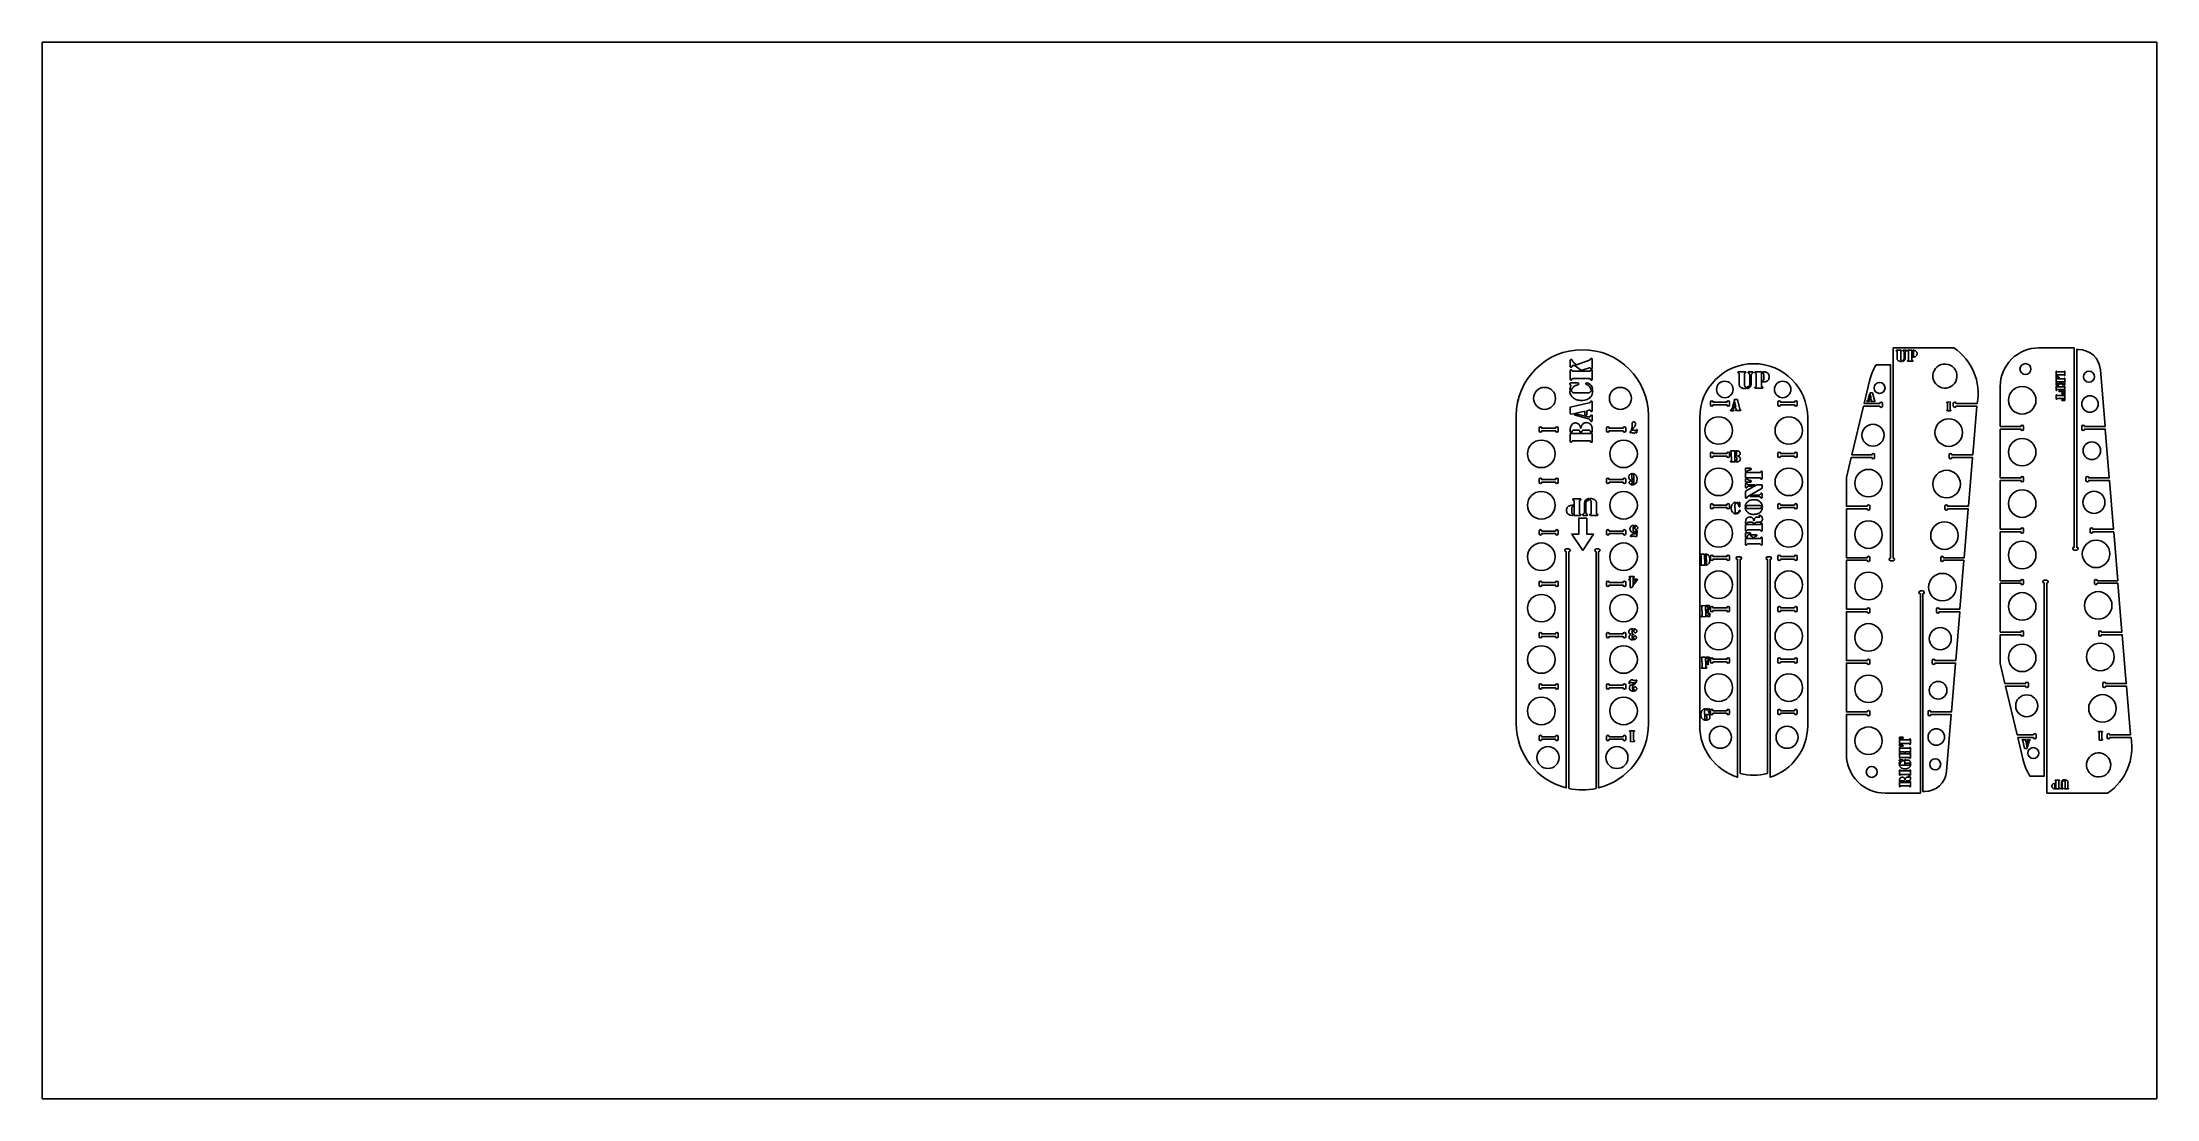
# Model space of a CAD drawing. Header units: inches. Extents: x -96 to 0, y -48 to 0.
import ezdxf

# ---------------------------------------------------------------- set-up
doc = ezdxf.new("R2010")
doc.units = ezdxf.units.IN
doc.layers.get('0').update_dxf_attribs({"linetype": 'CONTINUOUS'})

msp = doc.modelspace()

# ---------------------------------------------------------------- linework, layer by layer
for p, q in [((-11.797, -13.994), (-11.615, -13.994)), ((-11.787, -14.348), (-11.787, -14.061)), ((-11.625, -14.061), (-11.625, -14.368)), ((-11.615, -13.994), (-11.601, -13.995)), ((-11.488, -13.994), (-11.398, -13.994)), ((-11.46, -14.343), (-11.46, -14.104)), ((-11.422, -14.104), (-11.422, -14.343)), ((-11.283, -13.994), (-11.111, -13.994)), ((-11.273, -14.427), (-11.273, -14.061)), ((-11.111, -13.994), (-11.111, -14.424)), ((-11.08, -14.033), (-11.08, -13.994)), ((-11.079, -14.302), (-11.079, -14.263)), ((-11.038, -14.205), (-11.038, -14.087)), ((-26.629, -14.722), (-26.629, -14.461)), ((-26.629, -15.296), (-26.629, -14.931)), ((-26.543, -14.719), (-26.554, -14.746)), ((-26.542, -14.44), (-26.526, -14.479)), ((-26.496, -14.951), (-25.762, -14.951)), ((-25.762, -15.276), (-26.496, -15.276)), ((-26.408, -14.609), (-26.339, -14.66)), ((-26.162, -14.879), (-26.408, -14.704)), ((-26.339, -14.66), (-25.76, -14.439)), ((-25.76, -14.793), (-26.04, -14.887)), ((-25.714, -14.93), (-25.707, -14.907)), ((-25.629, -14.42), (-25.629, -14.789)), ((-25.629, -14.931), (-25.629, -15.296)), ((-18.974, -14.972), (-18.7, -14.972)), ((-18.959, -15.503), (-18.959, -15.072)), ((-18.715, -15.072), (-18.715, -15.533)), ((-18.7, -14.972), (-18.68, -14.975)), ((-18.51, -14.972), (-18.375, -14.972)), ((-18.469, -15.495), (-18.469, -15.137)), ((-18.411, -15.137), (-18.411, -15.496)), ((-18.203, -14.972), (-17.944, -14.972)), ((-18.188, -15.622), (-18.188, -15.072)), ((-17.944, -14.972), (-17.944, -15.618)), ((-17.898, -15.032), (-17.898, -14.972)), ((-17.836, -15.288), (-17.836, -15.112)), ((-11.583, -14.504), (-11.591, -14.504)), ((-11.583, -14.456), (-11.583, -14.504)), ((-11.549, -14.504), (-11.549, -14.456)), ((-11.098, -14.494), (-11.283, -14.494)), ((-4.567, -15.108), (-4.567, -14.97)), ((-4.222, -15.108), (-4.567, -15.108)), ((-4.567, -15.244), (-4.567, -15.132)), ((-4.567, -15.132), (-4.534, -15.132)), ((-4.448, -15.244), (-4.567, -15.244)), ((-4.567, -15.428), (-4.567, -15.29)), ((-4.514, -14.978), (-4.22, -14.978)), ((-4.514, -15.298), (-4.22, -15.298)), ((-4.167, -14.97), (-4.167, -15.119)), ((-4.167, -15.29), (-4.167, -15.428)), ((-26.65, -15.857), (-26.649, -15.84)), ((-26.649, -15.84), (-26.56, -15.84)), ((-26.559, -15.782), (-26.648, -15.782)), ((-26.614, -15.561), (-26.631, -15.552)), ((-26.603, -15.478), (-26.298, -15.478)), ((-26.432, -15.926), (-25.795, -15.926)), ((-25.609, -15.78), (-25.699, -15.78)), ((-25.699, -15.84), (-25.609, -15.84)), ((-19.188, -16.274), (-19.179, -16.238)), ((-19.116, -16.571), (-19.188, -16.274)), ((-19.179, -16.238), (-19.032, -16.236)), ((-19.032, -16.236), (-18.923, -16.665)), ((-18.653, -15.737), (-18.665, -15.737)), ((-18.653, -15.665), (-18.653, -15.737)), ((-18.602, -15.737), (-18.602, -15.665)), ((-17.925, -15.722), (-18.203, -15.722)), ((-17.897, -15.435), (-17.897, -15.376)), ((-13.103, -16.238), (-13.037, -15.997)), ((-13.022, -16.057), (-13.074, -16.247)), ((-13.059, -16.288), (-13.049, -16.293)), ((-13.044, -16.224), (-13.036, -16.189)), ((-12.962, -16.224), (-13.044, -16.224)), ((-13.037, -15.997), (-13.022, -16.057)), ((-13.036, -16.189), (-12.97, -16.189)), ((-13.024, -15.951), (-13.017, -15.922)), ((-12.97, -16.189), (-13.024, -15.951)), ((-13.017, -15.922), (-12.899, -15.922)), ((-12.953, -16.267), (-12.962, -16.224)), ((-12.899, -15.922), (-12.817, -16.267)), ((-4.167, -15.428), (-4.567, -15.428)), ((-4.567, -15.576), (-4.567, -15.454)), ((-4.567, -15.454), (-4.535, -15.454)), ((-4.463, -15.576), (-4.567, -15.576)), ((-4.567, -15.791), (-4.567, -15.642)), ((-4.567, -16.189), (-4.567, -16.039)), ((-4.514, -15.65), (-4.22, -15.65)), ((-4.167, -15.78), (-4.511, -15.78)), ((-4.511, -16.049), (-4.167, -16.049)), ((-4.167, -16.179), (-4.511, -16.179)), ((-4.308, -15.522), (-4.419, -15.522)), ((-4.308, -15.874), (-4.419, -15.874)), ((-4.38, -15.453), (-4.346, -15.453)), ((-4.38, -15.805), (-4.346, -15.805)), ((-4.27, -15.987), (-4.288, -15.984)), ((-4.288, -16.245), (-4.27, -16.242)), ((-4.287, -15.948), (-4.167, -15.948)), ((-4.167, -16.281), (-4.287, -16.281)), ((-4.167, -15.572), (-4.271, -15.572)), ((-4.167, -15.924), (-4.269, -15.924)), ((-4.167, -16.025), (-4.202, -16.025)), ((-4.202, -16.203), (-4.167, -16.203)), ((-4.201, -15.454), (-4.167, -15.454)), ((-4.201, -15.806), (-4.167, -15.806)), ((-4.167, -15.454), (-4.167, -15.572)), ((-4.167, -15.642), (-4.167, -15.78)), ((-4.167, -15.806), (-4.167, -15.924)), ((-4.167, -15.948), (-4.167, -16.025)), ((-4.167, -16.049), (-4.167, -16.179)), ((-4.167, -16.203), (-4.167, -16.281)), ((-26.629, -16.583), (-25.768, -16.379)), ((-26.629, -16.878), (-26.629, -16.583)), ((-26.557, -16.897), (-26.629, -16.878)), ((-25.962, -16.762), (-26.557, -16.897)), ((-26.443, -16.929), (-26.291, -16.892)), ((-25.839, -17.094), (-26.443, -16.929)), ((-26.291, -16.892), (-25.818, -17.021)), ((-25.962, -16.926), (-25.962, -16.762)), ((-25.874, -16.946), (-25.962, -16.926)), ((-25.768, -16.718), (-25.874, -16.741)), ((-25.874, -16.741), (-25.874, -16.946)), ((-25.714, -16.984), (-25.702, -16.958)), ((-25.629, -16.36), (-25.629, -16.726)), ((-25.629, -16.988), (-25.629, -17.174)), ((-19.226, -16.739), (-19.319, -16.741)), ((-19.281, -16.635), (-19.203, -16.332)), ((-19.183, -16.407), (-19.245, -16.645)), ((-19.225, -16.697), (-19.212, -16.702)), ((-19.207, -16.616), (-19.198, -16.572)), ((-19.105, -16.615), (-19.207, -16.616)), ((-19.203, -16.332), (-19.183, -16.407)), ((-19.198, -16.572), (-19.116, -16.571)), ((-19.093, -16.667), (-19.105, -16.615)), ((-18.913, -16.734), (-19.095, -16.737)), ((-13.061, -16.322), (-13.135, -16.322)), ((-12.81, -16.322), (-12.956, -16.322)), ((-9.505, -16.381), (-9.515, -16.379)), ((-9.502, -16.347), (-9.38, -16.341)), ((-9.37, -16.741), (-9.502, -16.741)), ((-9.492, -16.685), (-9.492, -16.411)), ((-9.38, -16.341), (-9.38, -16.685)), ((-26.629, -17.717), (-26.629, -17.633)), ((-26.548, -17.717), (-26.629, -17.717)), ((-26.629, -18.122), (-26.629, -17.777)), ((-26.629, -17.777), (-25.629, -17.777)), ((-25.762, -18.102), (-26.496, -18.102)), ((-26.27, -17.617), (-26.437, -17.617)), ((-26.109, -17.715), (-26.185, -17.715)), ((-25.819, -17.617), (-25.986, -17.617)), ((-25.629, -17.717), (-25.706, -17.717)), ((-25.629, -17.63), (-25.629, -17.717)), ((-25.629, -17.777), (-25.629, -18.122)), ((-23.884, -17.735), (-23.888, -17.74)), ((-23.811, -17.411), (-23.818, -17.37)), ((-23.636, -17.748), (-23.631, -17.705)), ((-23.609, -17.748), (-23.636, -17.748)), ((-23.614, -17.6), (-23.614, -17.592)), ((-23.614, -17.592), (-23.586, -17.592)), ((-23.586, -17.592), (-23.609, -17.748)), ((-19.329, -18.569), (-19.156, -18.566)), ((-19.149, -19.066), (-19.321, -19.069)), ((-19.312, -19.002), (-19.318, -18.636)), ((-19.156, -18.566), (-19.149, -19.066)), ((-19.127, -18.566), (-19.085, -18.565)), ((-19.126, -18.606), (-19.127, -18.566)), ((-19.122, -18.826), (-19.122, -18.788)), ((-19.119, -19.066), (-19.119, -19.027)), ((-19.075, -19.065), (-19.119, -19.066)), ((-19.074, -18.745), (-19.075, -18.661)), ((-19.07, -18.97), (-19.071, -18.887)), ((-23.825, -19.671), (-23.825, -19.808)), ((-23.807, -19.598), (-23.798, -19.598)), ((-23.806, -20.073), (-23.806, -20.11)), ((-23.798, -19.598), (-23.798, -19.636)), ((-23.779, -20.11), (-23.779, -20.073)), ((-23.77, -19.636), (-23.77, -19.598)), ((-23.77, -19.833), (-23.77, -19.875)), ((-23.741, -20.02), (-23.741, -19.685)), ((-18.666, -19.503), (-18.666, -19.358)), ((-18.666, -19.358), (-18.442, -19.358)), ((-18.6, -19.503), (-18.666, -19.503)), ((-18.666, -19.792), (-18.666, -19.548)), ((-18.666, -19.548), (-18.021, -19.548)), ((-18.021, -19.792), (-18.666, -19.792)), ((-18.666, -19.981), (-18.666, -19.837)), ((-18.666, -19.837), (-18.6, -19.837)), ((-18.442, -19.981), (-18.666, -19.981)), ((-18.666, -20.21), (-18.666, -20.073)), ((-18.666, -20.403), (-18.159, -20.111)), ((-18.497, -20.111), (-18.247, -20.111)), ((-18.44, -19.425), (-18.474, -19.431)), ((-18.474, -19.909), (-18.44, -19.914)), ((-18.247, -20.111), (-18.345, -20.169)), ((-18.159, -20.111), (-17.916, -20.111)), ((-17.916, -19.53), (-17.916, -19.811)), ((-17.916, -20.111), (-17.916, -20.261)), ((-26.495, -21.034), (-26.495, -21.093)), ((-26.468, -20.747), (-26.19, -20.747)), ((-26.449, -21.497), (-26.449, -20.852)), ((-26.205, -20.847), (-26.205, -21.397)), ((-25.982, -21.332), (-25.982, -20.974)), ((-25.924, -20.974), (-25.924, -21.332)), ((-25.79, -20.732), (-25.79, -20.804)), ((-25.74, -20.804), (-25.74, -20.732)), ((-25.74, -20.732), (-25.728, -20.732)), ((-25.678, -21.397), (-25.678, -20.936)), ((-25.434, -20.966), (-25.434, -21.397)), ((-19.147, -21.012), (-19.142, -21.331)), ((-19.115, -20.903), (-19.106, -20.903)), ((-19.106, -20.903), (-19.105, -20.948)), ((-19.077, -20.947), (-19.077, -20.903)), ((-18.966, -20.919), (-18.962, -20.91)), ((-18.925, -20.924), (-18.922, -21.076)), ((-18.622, -21.094), (-18.681, -21.094)), ((-18.666, -20.644), (-18.666, -20.403)), ((-18.601, -20.674), (-18.608, -20.695)), ((-17.916, -20.261), (-18.559, -20.634)), ((-18.054, -21.042), (-18.545, -21.042)), ((-18.345, -20.169), (-18.497, -20.169)), ((-18.474, -20.634), (-18.377, -20.575)), ((-18.082, -20.634), (-18.474, -20.634)), ((-18.377, -20.575), (-18.082, -20.575)), ((-17.979, -20.521), (-17.969, -20.505)), ((-17.902, -21.094), (-17.962, -21.094)), ((-17.916, -20.537), (-17.916, -20.664)), ((-26.557, -21.181), (-26.557, -21.357)), ((-26.495, -21.438), (-26.495, -21.497)), ((-26.19, -21.497), (-26.449, -21.497)), ((-25.883, -21.497), (-26.018, -21.497)), ((-25.693, -21.497), (-25.712, -21.495)), ((-25.419, -21.497), (-25.693, -21.497)), ((-23.767, -22.06), (-23.767, -22.153)), ((-23.742, -21.949), (-23.73, -21.949)), ((-23.73, -21.949), (-23.73, -21.99)), ((-23.698, -21.99), (-23.698, -21.95)), ((-19.099, -21.378), (-19.098, -21.423)), ((-19.068, -21.423), (-19.069, -21.378)), ((-18.681, -21.139), (-18.622, -21.139)), ((-18.666, -21.871), (-18.666, -21.857)), ((-18.606, -21.871), (-18.666, -21.871)), ((-18.666, -22.174), (-18.666, -21.915)), ((-18.666, -21.915), (-18.021, -21.915)), ((-18.545, -21.19), (-18.054, -21.19)), ((-18.381, -21.809), (-18.527, -21.809)), ((-18.247, -21.871), (-18.306, -21.871)), ((-18.151, -21.571), (-18.037, -21.571)), ((-18.059, -21.809), (-18.151, -21.809)), ((-17.962, -21.139), (-17.902, -21.139)), ((-17.916, -21.896), (-17.916, -22.174)), ((-23.729, -22.222), (-23.729, -22.275)), ((-23.698, -22.274), (-23.698, -22.222)), ((-23.622, -22.459), (-23.696, -22.449)), ((-23.629, -22.308), (-23.623, -22.232)), ((-23.595, -22.312), (-23.629, -22.308)), ((-23.598, -22.34), (-23.608, -22.461)), ((-23.586, -22.216), (-23.595, -22.312)), ((-18.666, -22.504), (-18.666, -22.282)), ((-18.666, -22.282), (-18.475, -22.282)), ((-18.602, -22.504), (-18.666, -22.504)), ((-18.666, -22.811), (-18.666, -22.552)), ((-18.666, -22.552), (-18.021, -22.552)), ((-18.016, -22.159), (-18.566, -22.159)), ((-18.016, -22.796), (-18.566, -22.796)), ((-18.403, -22.377), (-18.193, -22.377)), ((-18.266, -22.507), (-18.33, -22.507)), ((-17.916, -22.533), (-17.916, -22.811)), ((-20.701, -23.258), (-20.528, -23.255)), ((-20.521, -23.755), (-20.693, -23.758)), ((-20.684, -23.691), (-20.69, -23.324)), ((-20.528, -23.255), (-20.521, -23.755)), ((-20.495, -23.295), (-20.496, -23.255)), ((-20.488, -23.755), (-20.489, -23.715)), ((-20.448, -23.649), (-20.453, -23.36)), ((-23.904, -24.429), (-23.949, -24.429)), ((-23.947, -24.392), (-23.904, -24.392)), ((-23.916, -24.277), (-23.751, -24.277)), ((-23.904, -24.392), (-23.904, -24.346)), ((-23.904, -24.756), (-23.904, -24.429)), ((-23.854, -24.777), (-23.886, -24.777)), ((-23.764, -24.682), (-23.821, -24.762)), ((-23.764, -24.346), (-23.764, -24.682)), ((-23.735, -24.429), (-23.735, -24.392)), ((-23.735, -24.392), (-23.607, -24.392)), ((-23.735, -24.589), (-23.62, -24.429)), ((-23.62, -24.429), (-23.735, -24.429)), ((-23.598, -24.455), (-23.735, -24.643)), ((-23.735, -24.643), (-23.735, -24.589)), ((-23.592, -24.448), (-23.598, -24.455)), ((-20.658, -25.6), (-20.485, -25.597)), ((-20.641, -26.033), (-20.647, -25.666)), ((-20.485, -25.597), (-20.478, -26.097)), ((-20.453, -25.597), (-20.305, -25.594)), ((-20.452, -25.639), (-20.453, -25.597)), ((-20.45, -25.863), (-20.451, -25.821)), ((-20.365, -25.771), (-20.363, -25.911)), ((-20.305, -25.594), (-20.303, -25.724)), ((-23.817, -26.733), (-23.817, -26.838)), ((-23.794, -26.643), (-23.778, -26.643)), ((-23.778, -26.643), (-23.778, -26.682)), ((-23.745, -26.682), (-23.745, -26.643)), ((-20.478, -26.097), (-20.65, -26.1)), ((-20.445, -26.097), (-20.445, -26.057)), ((-20.292, -26.094), (-20.445, -26.097)), ((-20.294, -25.965), (-20.292, -26.094)), ((-23.818, -26.969), (-23.817, -26.983)), ((-23.817, -26.983), (-23.817, -27.066)), ((-23.778, -27.155), (-23.788, -27.155)), ((-23.778, -27.116), (-23.778, -27.155)), ((-23.745, -27.153), (-23.745, -27.116)), ((-23.723, -27.086), (-23.74, -27.072)), ((-20.657, -27.941), (-20.484, -27.938)), ((-20.464, -28.438), (-20.649, -28.441)), ((-20.64, -28.374), (-20.646, -28.007)), ((-20.484, -27.938), (-20.478, -28.369)), ((-20.452, -27.938), (-20.305, -27.936)), ((-20.452, -27.981), (-20.452, -27.938)), ((-20.45, -28.204), (-20.451, -28.162)), ((-20.365, -28.112), (-20.363, -28.252)), ((-20.305, -27.936), (-20.303, -28.063)), ((-23.833, -29.191), (-23.785, -29.172)), ((-23.776, -28.977), (-23.728, -28.991)), ((-23.766, -29.481), (-23.776, -29.481)), ((-23.766, -29.441), (-23.766, -29.481)), ((-23.734, -29.48), (-23.734, -29.441)), ((-23.726, -29.142), (-23.715, -29.136)), ((-20.524, -30.374), (-20.519, -30.715)), ((-20.493, -30.281), (-20.493, -30.322)), ((-20.463, -30.321), (-20.463, -30.281)), ((-20.446, -30.537), (-20.3, -30.535)), ((-20.431, -30.713), (-20.433, -30.606)), ((-20.293, -30.602), (-20.291, -30.727)), ((-20.29, -30.303), (-20.288, -30.445)), ((-23.903, -31.277), (-23.738, -31.277)), ((-23.89, -31.777), (-23.89, -31.346)), ((-23.75, -31.346), (-23.75, -31.689)), ((-20.493, -30.76), (-20.492, -30.801)), ((-20.461, -30.8), (-20.461, -30.759)), ((-11.681, -31.667), (-11.681, -31.571)), ((-11.681, -31.571), (-11.531, -31.571)), ((-11.637, -31.667), (-11.681, -31.667)), ((-11.53, -31.616), (-11.552, -31.619)), ((-2.617, -31.316), (-2.485, -31.316)), ((-2.607, -31.716), (-2.607, -31.372)), ((-2.495, -31.372), (-2.495, -31.646)), ((-2.482, -31.676), (-2.471, -31.678)), ((-23.738, -31.769), (-23.89, -31.777)), ((-23.734, -31.727), (-23.721, -31.729)), ((-11.681, -31.86), (-11.681, -31.698)), ((-11.681, -31.698), (-11.251, -31.698)), ((-11.251, -31.86), (-11.681, -31.86)), ((-11.681, -31.986), (-11.681, -31.89)), ((-11.681, -31.89), (-11.637, -31.89)), ((-11.531, -31.986), (-11.681, -31.986)), ((-11.681, -32.249), (-11.681, -32.066)), ((-11.681, -32.502), (-11.681, -32.32)), ((-11.666, -32.609), (-11.524, -32.609)), ((-11.639, -32.25), (-11.642, -32.261)), ((-11.642, -32.308), (-11.639, -32.319)), ((-11.614, -32.076), (-11.249, -32.076)), ((-11.455, -32.239), (-11.614, -32.239)), ((-11.614, -32.33), (-11.248, -32.33)), ((-11.248, -32.492), (-11.614, -32.492)), ((-11.552, -31.938), (-11.53, -31.942)), ((-11.455, -32.299), (-11.455, -32.239)), ((-11.418, -32.299), (-11.455, -32.299)), ((-11.435, -32.769), (-11.435, -32.622)), ((-11.418, -32.239), (-11.418, -32.299)), ((-11.249, -32.239), (-11.418, -32.239)), ((-11.367, -32.616), (-11.242, -32.616)), ((-11.225, -32.065), (-11.221, -32.054)), ((-11.221, -32.261), (-11.225, -32.25)), ((-11.224, -32.319), (-11.22, -32.308)), ((-11.181, -31.685), (-11.181, -31.873)), ((-11.181, -32.066), (-11.181, -32.25)), ((-11.181, -32.32), (-11.181, -32.502)), ((-6.09, -31.689), (-5.944, -31.689)), ((-6.001, -32.089), (-6.082, -31.745)), ((-5.883, -32.089), (-6.001, -32.089)), ((-5.947, -31.745), (-5.937, -31.787)), ((-5.937, -31.787), (-5.856, -31.787)), ((-5.929, -31.822), (-5.875, -32.06)), ((-5.864, -31.822), (-5.929, -31.822)), ((-5.875, -32.06), (-5.883, -32.089)), ((-5.877, -31.954), (-5.825, -31.764)), ((-5.862, -32.014), (-5.877, -31.954)), ((-5.856, -31.787), (-5.864, -31.822)), ((-5.796, -31.773), (-5.862, -32.014)), ((-5.84, -31.723), (-5.851, -31.718)), ((-5.839, -31.689), (-5.765, -31.689)), ((-2.485, -31.71), (-2.607, -31.716)), ((-11.651, -32.782), (-11.691, -32.782)), ((-11.691, -32.812), (-11.65, -32.812)), ((-11.681, -33.273), (-11.681, -33.09)), ((-11.681, -33.596), (-11.681, -33.586)), ((-11.64, -33.596), (-11.681, -33.596)), ((-11.614, -33.1), (-11.248, -33.1)), ((-11.248, -33.263), (-11.614, -33.263)), ((-11.599, -32.844), (-11.258, -32.844)), ((-11.491, -33.554), (-11.588, -33.554)), ((-11.402, -33.595), (-11.441, -33.595)), ((-11.258, -32.756), (-11.365, -32.756)), ((-11.337, -33.396), (-11.262, -33.396)), ((-11.276, -33.554), (-11.337, -33.554)), ((-11.171, -32.787), (-11.213, -32.787)), ((-11.213, -32.818), (-11.171, -32.818)), ((-11.181, -33.09), (-11.181, -33.273)), ((-4.583, -33.52), (-4.435, -33.52)), ((-4.573, -33.92), (-4.573, -33.576)), ((-4.443, -33.573), (-4.443, -33.867)), ((-4.222, -33.512), (-4.222, -33.55)), ((-4.195, -33.55), (-4.195, -33.512)), ((-4.195, -33.512), (-4.188, -33.512)), ((-11.681, -33.797), (-11.681, -33.625)), ((-11.681, -33.625), (-11.251, -33.625)), ((-11.248, -33.787), (-11.614, -33.787)), ((-11.181, -33.612), (-11.181, -33.797)), ((-4.63, -33.751), (-4.63, -33.845)), ((-4.598, -33.673), (-4.598, -33.705)), ((-4.597, -33.888), (-4.597, -33.92)), ((-4.435, -33.92), (-4.573, -33.92)), ((-4.271, -33.92), (-4.343, -33.92)), ((-4.324, -33.832), (-4.324, -33.641)), ((-4.293, -33.641), (-4.293, -33.832)), ((-4.169, -33.92), (-4.18, -33.919)), ((-4.024, -33.92), (-4.169, -33.92)), ((-4.162, -33.867), (-4.162, -33.621)), ((-4.031, -33.637), (-4.031, -33.867))]:
    msp.add_line(p, q)
for points in [[(0, -48), (0, 0), (-96, 0), (-96, -48)], [(-25.881, -21.618), (-25.881, -22.343), (-25.573, -22.343), (-26.06, -23.087), (-26.555, -22.343), (-26.239, -22.343), (-26.239, -21.618)]]:
    msp.add_lwpolyline(points, close=True)
for points in [[(-26.809, -23.022), (-26.691, -23.022, -1), (-26.691, -23.147), (-26.691, -33.903, 0.104136), (-25.455, -33.902), (-25.455, -23.147, -1), (-25.455, -23.022), (-25.337, -23.022, -1), (-25.337, -23.147), (-25.337, -33.875, 0.343044), (-23.076, -30.967), (-23.076, -16.967, 1), (-29.076, -16.967), (-29.076, -30.967, 0.343602), (-26.809, -33.876), (-26.809, -23.147, -1)], [(-9.422, -18.863), (-9.422, -18.745, -1), (-9.297, -18.745), (-8.356, -18.745), (-8.174, -16.527), (-9.109, -16.527, -1), (-9.234, -16.527), (-9.234, -16.409, -1), (-9.109, -16.409), (-8.147, -16.409, 0.297896), (-9.208, -13.887), (-11.968, -13.887), (-11.968, -23.431, -1), (-11.968, -23.556), (-12.086, -23.556, -1), (-12.086, -23.431), (-12.086, -14.661), (-12.743, -14.661, 0.077997), (-13.038, -15.378), (-13.284, -16.409), (-12.578, -16.409, -1), (-12.453, -16.409), (-12.453, -16.527, -1), (-12.578, -16.527), (-13.312, -16.527), (-13.842, -18.745), (-12.933, -18.745, -1), (-12.808, -18.745), (-12.808, -18.863, -1), (-12.933, -18.863), (-13.87, -18.863), (-14.086, -19.768), (-14.086, -21.081), (-13.149, -21.081, -1), (-13.024, -21.081), (-13.024, -21.199, -1), (-13.149, -21.199), (-14.086, -21.199), (-14.086, -23.418), (-13.149, -23.418, -1), (-13.024, -23.418), (-13.024, -23.536, -1), (-13.149, -23.536), (-14.086, -23.536), (-14.086, -25.754), (-13.149, -25.754, -1), (-13.024, -25.754), (-13.024, -25.872, -1), (-13.149, -25.872), (-14.086, -25.872), (-14.086, -28.09), (-13.149, -28.09, -1), (-13.024, -28.09), (-13.024, -28.208, -1), (-13.149, -28.208), (-14.086, -28.208), (-14.086, -30.426), (-13.149, -30.426, -1), (-13.024, -30.426), (-13.024, -30.544, -1), (-13.149, -30.544), (-14.086, -30.544), (-14.086, -32.363, 0.414214), (-12.336, -34.113), (-10.732, -34.113), (-10.732, -25.056, -1), (-10.732, -24.931), (-10.614, -24.931, -1), (-10.614, -25.056), (-10.614, -34.041), (-10.535, -34.041, 0.390386), (-9.538, -33.123), (-9.326, -30.544), (-10.257, -30.544, -1), (-10.382, -30.544), (-10.382, -30.426, -1), (-10.257, -30.426), (-9.316, -30.426), (-9.134, -28.208), (-10.065, -28.208, -1), (-10.19, -28.208), (-10.19, -28.09, -1), (-10.065, -28.09), (-9.124, -28.09), (-8.942, -25.872), (-9.873, -25.872, -1), (-9.998, -25.872), (-9.998, -25.754, -1), (-9.873, -25.754), (-8.932, -25.754), (-8.75, -23.536), (-9.681, -23.536, -1), (-9.806, -23.536), (-9.806, -23.418, -1), (-9.681, -23.418), (-8.74, -23.418), (-8.558, -21.199), (-9.489, -21.199, -1), (-9.614, -21.199), (-9.614, -21.081, -1), (-9.489, -21.081), (-8.548, -21.081), (-8.366, -18.863), (-9.297, -18.863, -1)], [(-2.442, -29.255), (-2.442, -29.137, -1), (-2.317, -29.137), (-1.386, -29.137), (-1.568, -26.919), (-2.509, -26.919, -1), (-2.634, -26.919), (-2.634, -26.801, -1), (-2.509, -26.801), (-1.578, -26.801), (-1.76, -24.582), (-2.701, -24.582, -1), (-2.826, -24.582), (-2.826, -24.464, -1), (-2.701, -24.464), (-1.77, -24.464), (-1.953, -22.246), (-2.893, -22.246, -1), (-3.018, -22.246), (-3.018, -22.128, -1), (-2.893, -22.128), (-1.962, -22.128), (-2.145, -19.91), (-3.086, -19.91, -1), (-3.211, -19.91), (-3.211, -19.792, -1), (-3.086, -19.792), (-2.154, -19.792), (-2.337, -17.574), (-3.278, -17.574, -1), (-3.403, -17.574), (-3.403, -17.456, -1), (-3.278, -17.456), (-2.346, -17.456), (-2.558, -14.877, 0.390386), (-3.555, -13.959), (-3.634, -13.959), (-3.634, -22.944, -1), (-3.634, -23.069), (-3.752, -23.069, -1), (-3.752, -22.944), (-3.752, -13.887), (-5.356, -13.887, 0.414214), (-7.106, -15.637), (-7.106, -17.456), (-6.169, -17.456, -1), (-6.044, -17.456), (-6.044, -17.574, -1), (-6.169, -17.574), (-7.106, -17.574), (-7.106, -19.792), (-6.169, -19.792, -1), (-6.044, -19.792), (-6.044, -19.91, -1), (-6.169, -19.91), (-7.106, -19.91), (-7.106, -22.128), (-6.169, -22.128, -1), (-6.044, -22.128), (-6.044, -22.246, -1), (-6.169, -22.246), (-7.106, -22.246), (-7.106, -24.464), (-6.169, -24.464, -1), (-6.044, -24.464), (-6.044, -24.582, -1), (-6.169, -24.582), (-7.106, -24.582), (-7.106, -26.801), (-6.169, -26.801, -1), (-6.044, -26.801), (-6.044, -26.919, -1), (-6.169, -26.919), (-7.106, -26.919), (-7.106, -28.232), (-6.89, -29.137), (-5.953, -29.137, -1), (-5.828, -29.137), (-5.828, -29.255, -1), (-5.953, -29.255), (-6.862, -29.255), (-6.333, -31.473), (-5.598, -31.473, -1), (-5.473, -31.473), (-5.473, -31.591, -1), (-5.598, -31.591), (-6.304, -31.591), (-6.058, -32.622, 0.077997), (-5.764, -33.339), (-5.106, -33.339), (-5.106, -24.569, -1), (-5.106, -24.444), (-4.988, -24.444, -1), (-4.988, -24.569), (-4.988, -34.113), (-2.228, -34.113, 0.297896), (-1.167, -31.591), (-2.129, -31.591, -1), (-2.254, -31.591), (-2.254, -31.473, -1), (-2.129, -31.473), (-1.194, -31.473), (-1.376, -29.255), (-2.317, -29.255, -1)], [(-17.675, -23.375), (-17.557, -23.375, -1), (-17.557, -23.5), (-17.557, -33.391, 0.32705), (-15.847, -31.055), (-15.847, -17.055, 1), (-20.747, -17.055), (-20.747, -31.055, 0.327738), (-19.03, -33.393), (-19.03, -23.5, -1), (-19.03, -23.375), (-18.912, -23.375, -1), (-18.912, -23.5), (-18.912, -33.219, 0.140052), (-17.675, -33.218), (-17.675, -23.5, -1)], [(-9.861, -15.658, 0.998981), (-9.863, -15.657, -980.977816)], [(-19.389, -16.352), (-19.389, -16.471, -1), (-19.514, -16.471), (-20.139, -16.471, -1), (-20.264, -16.471), (-20.264, -16.352, -1), (-20.139, -16.352), (-19.514, -16.352, -1)], [(-17.198, -16.471), (-17.198, -16.352, -1), (-17.073, -16.352), (-16.448, -16.352, -1), (-16.323, -16.352), (-16.323, -16.471, -1), (-16.448, -16.471), (-17.073, -16.471, -1)], [(-27.168, -17.534), (-27.168, -17.652, -1), (-27.293, -17.652), (-27.918, -17.652, -1), (-28.043, -17.652), (-28.043, -17.534, -1), (-27.918, -17.534), (-27.293, -17.534, -1)], [(-24.103, -17.534), (-24.103, -17.652, -1), (-24.228, -17.652), (-24.853, -17.652, -1), (-24.978, -17.652), (-24.978, -17.534, -1), (-24.853, -17.534), (-24.228, -17.534, -1)], [(-19.389, -18.689), (-19.389, -18.807, -1), (-19.514, -18.807), (-20.139, -18.807, -1), (-20.264, -18.807), (-20.264, -18.689, -1), (-20.139, -18.689), (-19.514, -18.689, -1)], [(-17.198, -18.807), (-17.198, -18.689, -1), (-17.073, -18.689), (-16.448, -18.689, -1), (-16.323, -18.689), (-16.323, -18.807, -1), (-16.448, -18.807), (-17.073, -18.807, -1)], [(-27.168, -19.87), (-27.168, -19.988, -1), (-27.293, -19.988), (-27.918, -19.988, -1), (-28.043, -19.988), (-28.043, -19.87, -1), (-27.918, -19.87), (-27.293, -19.87, -1)], [(-24.978, -19.988), (-24.978, -19.87, -1), (-24.853, -19.87), (-24.228, -19.87, -1), (-24.103, -19.87), (-24.103, -19.988, -1), (-24.228, -19.988), (-24.853, -19.988, -1)], [(-19.389, -21.025), (-19.389, -21.143, -1), (-19.514, -21.143), (-20.139, -21.143, -1), (-20.264, -21.143), (-20.264, -21.025, -1), (-20.139, -21.025), (-19.514, -21.025, -1)], [(-17.198, -21.143), (-17.198, -21.025, -1), (-17.073, -21.025), (-16.448, -21.025, -1), (-16.323, -21.025), (-16.323, -21.143, -1), (-16.448, -21.143), (-17.073, -21.143, -1)], [(-27.168, -22.207), (-27.168, -22.325, -1), (-27.293, -22.325), (-27.918, -22.325, -1), (-28.043, -22.325), (-28.043, -22.207, -1), (-27.918, -22.207), (-27.293, -22.207, -1)], [(-24.978, -22.325), (-24.978, -22.207, -1), (-24.853, -22.207), (-24.228, -22.207, -1), (-24.103, -22.207), (-24.103, -22.325, -1), (-24.228, -22.325), (-24.853, -22.325, -1)], [(-20.264, -23.479), (-20.264, -23.361, -1), (-20.139, -23.361), (-19.514, -23.361, -1), (-19.389, -23.361), (-19.389, -23.479, -1), (-19.514, -23.479), (-20.139, -23.479, -1)], [(-17.198, -23.479), (-17.198, -23.361, -1), (-17.073, -23.361), (-16.448, -23.361, -1), (-16.323, -23.361), (-16.323, -23.479, -1), (-16.448, -23.479), (-17.073, -23.479, -1)], [(-28.043, -24.661), (-28.043, -24.543, -1), (-27.918, -24.543), (-27.293, -24.543, -1), (-27.168, -24.543), (-27.168, -24.661, -1), (-27.293, -24.661), (-27.918, -24.661, -1)], [(-24.978, -24.661), (-24.978, -24.543, -1), (-24.853, -24.543), (-24.228, -24.543, -1), (-24.103, -24.543), (-24.103, -24.661, -1), (-24.228, -24.661), (-24.853, -24.661, -1)], [(-19.389, -25.697), (-19.389, -25.815, -1), (-19.514, -25.815), (-20.139, -25.815, -1), (-20.264, -25.815), (-20.264, -25.697, -1), (-20.139, -25.697), (-19.514, -25.697, -1)], [(-17.198, -25.815), (-17.198, -25.697, -1), (-17.073, -25.697), (-16.448, -25.697, -1), (-16.323, -25.697), (-16.323, -25.815, -1), (-16.448, -25.815), (-17.073, -25.815, -1)], [(-27.168, -26.879), (-27.168, -26.997, -1), (-27.293, -26.997), (-27.918, -26.997, -1), (-28.043, -26.997), (-28.043, -26.879, -1), (-27.918, -26.879), (-27.293, -26.879, -1)], [(-24.978, -26.997), (-24.978, -26.879, -1), (-24.853, -26.879), (-24.228, -26.879, -1), (-24.103, -26.879), (-24.103, -26.997, -1), (-24.228, -26.997), (-24.853, -26.997, -1)], [(-19.389, -28.034), (-19.389, -28.152, -1), (-19.514, -28.152), (-20.139, -28.152, -1), (-20.264, -28.152), (-20.264, -28.034, -1), (-20.139, -28.034), (-19.514, -28.034, -1)], [(-17.198, -28.152), (-17.198, -28.034, -1), (-17.073, -28.034), (-16.448, -28.034, -1), (-16.323, -28.034), (-16.323, -28.152, -1), (-16.448, -28.152), (-17.073, -28.152, -1)], [(-27.168, -29.215), (-27.168, -29.333, -1), (-27.293, -29.333), (-27.918, -29.333, -1), (-28.043, -29.333), (-28.043, -29.215, -1), (-27.918, -29.215), (-27.293, -29.215, -1)], [(-24.978, -29.333), (-24.978, -29.215, -1), (-24.853, -29.215), (-24.228, -29.215, -1), (-24.103, -29.215), (-24.103, -29.333, -1), (-24.228, -29.333), (-24.853, -29.333, -1)], [(-19.389, -30.37), (-19.389, -30.488, -1), (-19.514, -30.488), (-20.139, -30.488, -1), (-20.264, -30.488), (-20.264, -30.37, -1), (-20.139, -30.37), (-19.514, -30.37, -1)], [(-16.323, -30.37), (-16.323, -30.488, -1), (-16.448, -30.488), (-17.073, -30.488, -1), (-17.198, -30.488), (-17.198, -30.37, -1), (-17.073, -30.37), (-16.448, -30.37, -1)], [(-27.168, -31.551), (-27.168, -31.67, -1), (-27.293, -31.67), (-27.918, -31.67, -1), (-28.043, -31.67), (-28.043, -31.551, -1), (-27.918, -31.551), (-27.293, -31.551, -1)], [(-24.978, -31.67), (-24.978, -31.551, -1), (-24.853, -31.551), (-24.228, -31.551, -1), (-24.103, -31.551), (-24.103, -31.67, -1), (-24.228, -31.67), (-24.853, -31.67, -1)], [(-2.884, -32.343, 0.998981), (-2.882, -32.342, -980.977816)]]:
    msp.add_lwpolyline(points, format="xyb", close=True)
for centre, radius in [((-5.958, -14.849), 0.25), ((-3.077, -15.196), 0.25), ((-27.794, -16.18), 0.5), ((-24.352, -16.18), 0.5), ((-19.609, -15.773), 0.375), ((-16.984, -15.773), 0.375), ((-12.584, -15.705), 0.25), ((-6.106, -16.266), 0.625), ((-3.03, -16.434), 0.375), ((-19.888, -17.639), 0.625), ((-16.705, -17.639), 0.625), ((-9.443, -17.734), 0.625), ((-27.94, -18.702), 0.625), ((-24.206, -18.702), 0.625), ((-12.881, -17.853), 0.5), ((-6.106, -18.624), 0.625), ((-2.945, -18.558), 0.4), ((-19.888, -19.975), 0.625), ((-16.705, -19.975), 0.625), ((-13.086, -20.031), 0.625), ((-9.539, -20.073), 0.625), ((-27.94, -21.038), 0.625), ((-24.206, -21.038), 0.625), ((-6.106, -20.96), 0.625), ((-2.848, -20.903), 0.5), ((-19.888, -22.311), 0.625), ((-16.705, -22.311), 0.625), ((-13.086, -22.368), 0.625), ((-9.636, -22.414), 0.625), ((-27.94, -23.375), 0.625), ((-24.206, -23.375), 0.625), ((-6.106, -23.296), 0.625), ((-2.752, -23.245), 0.625), ((-19.888, -24.647), 0.625), ((-16.705, -24.647), 0.625), ((-13.086, -24.704), 0.625), ((-9.732, -24.755), 0.625), ((-27.94, -25.711), 0.625), ((-24.206, -25.711), 0.625), ((-6.106, -25.632), 0.625), ((-2.656, -25.586), 0.625), ((-19.888, -26.984), 0.625), ((-16.705, -26.984), 0.625), ((-13.086, -27.04), 0.625), ((-9.828, -27.097), 0.5), ((-27.94, -28.047), 0.625), ((-24.206, -28.047), 0.625), ((-6.106, -27.969), 0.625), ((-2.56, -27.927), 0.625), ((-19.888, -29.32), 0.625), ((-16.705, -29.32), 0.625), ((-13.086, -29.376), 0.625), ((-27.94, -30.383), 0.625), ((-24.206, -30.383), 0.625), ((-9.925, -29.442), 0.4), ((-5.901, -30.147), 0.5), ((-2.464, -30.266), 0.625), ((-19.811, -31.579), 0.5), ((-16.782, -31.579), 0.5), ((-13.086, -31.734), 0.625), ((-10.009, -31.566), 0.375), ((-27.637, -32.498), 0.5), ((-24.509, -32.498), 0.5), ((-10.057, -32.804), 0.25), ((-5.604, -32.295), 0.25), ((-12.938, -33.151), 0.25)]:
    msp.add_circle(centre, radius)
for points, knots in [([(-25.725, -14.42), (-25.721, -14.417), (-25.713, -14.41), (-25.708, -14.4), (-25.706, -14.396)], [0, 0, 0, 0, 0.03898339, 0.0797198, 0.0797198, 0.0797198, 0.0797198]), ([(-25.706, -14.396), (-25.704, -14.391), (-25.701, -14.384), (-25.697, -14.378), (-25.695, -14.376)], [0, 0, 0, 0, 0.03599293, 0.05754323, 0.05754323, 0.05754323, 0.05754323]), ([(-25.695, -14.376), (-25.691, -14.373), (-25.683, -14.367), (-25.673, -14.366), (-25.668, -14.366)], [0, 0, 0, 0, 0.03600106, 0.07515826, 0.07515826, 0.07515826, 0.07515826]), ([(-25.668, -14.366), (-25.657, -14.369), (-25.63, -14.377), (-25.63, -14.405), (-25.629, -14.42)], [0, 0, 0, 0, 0.0817829, 0.1893181, 0.1893181, 0.1893181, 0.1893181]), ([(-11.825, -14.013), (-11.824, -14.01), (-11.824, -14.005), (-11.819, -14.001), (-11.817, -13.999)], [0, 0, 0, 0, 0.02176089, 0.04236216, 0.04236216, 0.04236216, 0.04236216]), ([(-11.81, -14.033), (-11.814, -14.031), (-11.823, -14.027), (-11.824, -14.018), (-11.825, -14.013)], [0, 0, 0, 0, 0.03341769, 0.06572245, 0.06572245, 0.06572245, 0.06572245]), ([(-11.817, -13.999), (-11.815, -13.997), (-11.808, -13.994), (-11.801, -13.994), (-11.797, -13.994)], [0, 0, 0, 0, 0.02391434, 0.05373672, 0.05373672, 0.05373672, 0.05373672]), ([(-11.796, -14.038), (-11.797, -14.037), (-11.802, -14.035), (-11.807, -14.034), (-11.81, -14.033)], [0, 0, 0, 0, 0.01229158, 0.03796264, 0.03796264, 0.03796264, 0.03796264]), ([(-11.792, -14.042), (-11.792, -14.041), (-11.793, -14.039), (-11.795, -14.038), (-11.796, -14.038)], [0, 0, 0, 0, 0.00877275, 0.0152627, 0.0152627, 0.0152627, 0.0152627]), ([(-11.787, -14.061), (-11.787, -14.057), (-11.787, -14.05), (-11.79, -14.044), (-11.792, -14.042)], [0, 0, 0, 0, 0.02828279, 0.04932637, 0.04932637, 0.04932637, 0.04932637]), ([(-11.775, -14.422), (-11.778, -14.412), (-11.787, -14.388), (-11.787, -14.362), (-11.787, -14.348)], [0, 0, 0, 0, 0.083458, 0.1935301, 0.1935301, 0.1935301, 0.1935301]), ([(-11.62, -14.042), (-11.621, -14.044), (-11.624, -14.05), (-11.624, -14.057), (-11.625, -14.061)], [0, 0, 0, 0, 0.02104358, 0.04932637, 0.04932637, 0.04932637, 0.04932637]), ([(-11.625, -14.368), (-11.625, -14.377), (-11.625, -14.391), (-11.623, -14.406), (-11.623, -14.411)], [0, 0, 0, 0, 0.0671135, 0.1103751, 0.1103751, 0.1103751, 0.1103751]), ([(-11.616, -14.038), (-11.617, -14.038), (-11.618, -14.039), (-11.619, -14.041), (-11.62, -14.042)], [0, 0, 0, 0, 0.00648996, 0.01526271, 0.01526271, 0.01526271, 0.01526271]), ([(-11.602, -14.033), (-11.605, -14.034), (-11.61, -14.035), (-11.614, -14.037), (-11.616, -14.038)], [0, 0, 0, 0, 0.02567107, 0.03796267, 0.03796267, 0.03796267, 0.03796267]), ([(-11.587, -14.013), (-11.588, -14.018), (-11.589, -14.027), (-11.598, -14.031), (-11.602, -14.033)], [0, 0, 0, 0, 0.03230477, 0.06572245, 0.06572245, 0.06572245, 0.06572245]), ([(-11.601, -13.995), (-11.599, -13.996), (-11.596, -13.998), (-11.593, -14), (-11.591, -14.002)], [0, 0, 0, 0, 0.01582367, 0.03131565, 0.03131565, 0.03131565, 0.03131565]), ([(-11.591, -14.002), (-11.59, -14.004), (-11.588, -14.007), (-11.587, -14.011), (-11.587, -14.013)], [0, 0, 0, 0, 0.01531991, 0.03111277, 0.03111277, 0.03111277, 0.03111277]), ([(-11.517, -14.011), (-11.517, -14.009), (-11.517, -14.003), (-11.512, -14), (-11.51, -13.998)], [0, 0, 0, 0, 0.02116791, 0.04024972, 0.04024972, 0.04024972, 0.04024972]), ([(-11.514, -14.024), (-11.515, -14.022), (-11.517, -14.018), (-11.517, -14.014), (-11.517, -14.011)], [0, 0, 0, 0, 0.01471927, 0.03288079, 0.03288079, 0.03288079, 0.03288079]), ([(-11.499, -14.034), (-11.502, -14.032), (-11.508, -14.029), (-11.512, -14.025), (-11.514, -14.024)], [0, 0, 0, 0, 0.02756739, 0.04571988, 0.04571988, 0.04571988, 0.04571988]), ([(-11.51, -13.998), (-11.507, -13.997), (-11.5, -13.994), (-11.492, -13.994), (-11.488, -13.994)], [0, 0, 0, 0, 0.02449389, 0.05901374, 0.05901374, 0.05901374, 0.05901374]), ([(-11.46, -14.104), (-11.462, -14.088), (-11.464, -14.059), (-11.488, -14.042), (-11.499, -14.034)], [0, 0, 0, 0, 0.1108826, 0.2119037, 0.2119037, 0.2119037, 0.2119037]), ([(-11.488, -14.426), (-11.48, -14.414), (-11.462, -14.39), (-11.461, -14.359), (-11.46, -14.343)], [0, 0, 0, 0, 0.1040766, 0.2270045, 0.2270045, 0.2270045, 0.2270045]), ([(-11.422, -14.343), (-11.422, -14.362), (-11.424, -14.398), (-11.441, -14.429), (-11.449, -14.444)], [0, 0, 0, 0, 0.1433886, 0.2689386, 0.2689386, 0.2689386, 0.2689386]), ([(-11.412, -14.063), (-11.415, -14.069), (-11.421, -14.082), (-11.421, -14.096), (-11.422, -14.104)], [0, 0, 0, 0, 0.0521966, 0.1079758, 0.1079758, 0.1079758, 0.1079758]), ([(-11.387, -14.036), (-11.392, -14.039), (-11.403, -14.046), (-11.409, -14.057), (-11.412, -14.063)], [0, 0, 0, 0, 0.04617654, 0.09492137, 0.09492137, 0.09492137, 0.09492137]), ([(-11.398, -13.994), (-11.395, -13.994), (-11.39, -13.994), (-11.385, -13.994), (-11.383, -13.994)], [0, 0, 0, 0, 0.02407661, 0.03865181, 0.03865181, 0.03865181, 0.03865181]), ([(-11.371, -14.026), (-11.373, -14.027), (-11.378, -14.031), (-11.383, -14.034), (-11.387, -14.036)], [0, 0, 0, 0, 0.01503476, 0.04726651, 0.04726651, 0.04726651, 0.04726651]), ([(-11.383, -13.994), (-11.381, -13.995), (-11.379, -13.995), (-11.376, -13.997), (-11.375, -13.997)], [0, 0, 0, 0, 0.00995714, 0.0204125, 0.0204125, 0.0204125, 0.0204125]), ([(-11.375, -13.997), (-11.372, -13.999), (-11.367, -14.003), (-11.366, -14.009), (-11.366, -14.012)], [0, 0, 0, 0, 0.02453365, 0.04699495, 0.04699495, 0.04699495, 0.04699495]), ([(-11.366, -14.012), (-11.366, -14.015), (-11.366, -14.02), (-11.37, -14.024), (-11.371, -14.026)], [0, 0, 0, 0, 0.01920472, 0.03837561, 0.03837561, 0.03837561, 0.03837561]), ([(-11.311, -14.013), (-11.31, -14.01), (-11.31, -14.004), (-11.306, -14.001), (-11.303, -13.999)], [0, 0, 0, 0, 0.02107897, 0.04150605, 0.04150605, 0.04150605, 0.04150605]), ([(-11.296, -14.033), (-11.3, -14.031), (-11.309, -14.027), (-11.31, -14.018), (-11.311, -14.013)], [0, 0, 0, 0, 0.03354618, 0.0665197, 0.0665197, 0.0665197, 0.0665197]), ([(-11.303, -13.999), (-11.301, -13.997), (-11.294, -13.994), (-11.287, -13.994), (-11.283, -13.994)], [0, 0, 0, 0, 0.02391437, 0.0537368, 0.0537368, 0.0537368, 0.0537368]), ([(-11.282, -14.038), (-11.283, -14.037), (-11.288, -14.035), (-11.293, -14.034), (-11.296, -14.033)], [0, 0, 0, 0, 0.01229166, 0.03796273, 0.03796273, 0.03796273, 0.03796273]), ([(-11.278, -14.042), (-11.278, -14.041), (-11.279, -14.039), (-11.281, -14.038), (-11.282, -14.038)], [0, 0, 0, 0, 0.00877274, 0.01526271, 0.01526271, 0.01526271, 0.01526271]), ([(-11.273, -14.061), (-11.273, -14.057), (-11.273, -14.05), (-11.276, -14.044), (-11.278, -14.042)], [0, 0, 0, 0, 0.02828272, 0.04932636, 0.04932636, 0.04932636, 0.04932636]), ([(-11.08, -13.994), (-11.058, -13.994), (-11.02, -13.994), (-10.984, -14.004), (-10.968, -14.008)], [0, 0, 0, 0, 0.1667889, 0.2862312, 0.2862312, 0.2862312, 0.2862312]), ([(-11.051, -14.046), (-11.055, -14.043), (-11.064, -14.037), (-11.074, -14.035), (-11.08, -14.033)], [0, 0, 0, 0, 0.03806198, 0.08055662, 0.08055662, 0.08055662, 0.08055662]), ([(-11.079, -14.263), (-11.075, -14.262), (-11.067, -14.26), (-11.06, -14.257), (-11.057, -14.255)], [0, 0, 0, 0, 0.0353853, 0.05974661, 0.05974661, 0.05974661, 0.05974661]), ([(-10.973, -14.289), (-10.988, -14.293), (-11.023, -14.302), (-11.059, -14.302), (-11.079, -14.302)], [0, 0, 0, 0, 0.117543, 0.2738551, 0.2738551, 0.2738551, 0.2738551]), ([(-11.057, -14.255), (-11.055, -14.254), (-11.051, -14.25), (-11.048, -14.246), (-11.046, -14.243)], [0, 0, 0, 0, 0.02004459, 0.0428255, 0.0428255, 0.0428255, 0.0428255]), ([(-11.041, -14.062), (-11.042, -14.059), (-11.044, -14.053), (-11.049, -14.049), (-11.051, -14.046)], [0, 0, 0, 0, 0.02268083, 0.04740658, 0.04740658, 0.04740658, 0.04740658]), ([(-11.046, -14.243), (-11.044, -14.237), (-11.039, -14.225), (-11.039, -14.212), (-11.038, -14.205)], [0, 0, 0, 0, 0.0450177, 0.10036, 0.10036, 0.10036, 0.10036]), ([(-11.038, -14.087), (-11.038, -14.082), (-11.038, -14.074), (-11.04, -14.065), (-11.041, -14.062)], [0, 0, 0, 0, 0.03818111, 0.06560137, 0.06560137, 0.06560137, 0.06560137]), ([(-10.903, -14.236), (-10.913, -14.248), (-10.932, -14.27), (-10.959, -14.283), (-10.973, -14.289)], [0, 0, 0, 0, 0.1090611, 0.2238586, 0.2238586, 0.2238586, 0.2238586]), ([(-10.968, -14.008), (-10.955, -14.014), (-10.93, -14.026), (-10.912, -14.048), (-10.903, -14.059)], [0, 0, 0, 0, 0.1081052, 0.2125678, 0.2125678, 0.2125678, 0.2125678]), ([(-10.903, -14.059), (-10.896, -14.071), (-10.881, -14.098), (-10.879, -14.128), (-10.878, -14.144)], [0, 0, 0, 0, 0.1089331, 0.2283482, 0.2283482, 0.2283482, 0.2283482]), ([(-10.878, -14.144), (-10.879, -14.162), (-10.88, -14.194), (-10.896, -14.223), (-10.903, -14.236)], [0, 0, 0, 0, 0.1312132, 0.2457132, 0.2457132, 0.2457132, 0.2457132]), ([(-26.629, -14.461), (-26.629, -14.453), (-26.628, -14.439), (-26.621, -14.426), (-26.618, -14.421)], [0, 0, 0, 0, 0.0583647, 0.106943, 0.106943, 0.106943, 0.106943]), ([(-26.621, -14.755), (-26.623, -14.751), (-26.629, -14.74), (-26.629, -14.728), (-26.629, -14.722)], [0, 0, 0, 0, 0.03769271, 0.0891202, 0.0891202, 0.0891202, 0.0891202]), ([(-26.629, -14.931), (-26.629, -14.923), (-26.628, -14.909), (-26.622, -14.896), (-26.619, -14.89)], [0, 0, 0, 0, 0.0596444, 0.107474, 0.107474, 0.107474, 0.107474]), ([(-26.619, -15.337), (-26.622, -15.331), (-26.628, -15.318), (-26.629, -15.304), (-26.629, -15.296)], [0, 0, 0, 0, 0.0478283, 0.1074732, 0.1074732, 0.1074732, 0.1074732]), ([(-26.589, -14.771), (-26.595, -14.77), (-26.608, -14.769), (-26.616, -14.76), (-26.621, -14.755)], [0, 0, 0, 0, 0.04662469, 0.09326768, 0.09326768, 0.09326768, 0.09326768]), ([(-26.619, -14.89), (-26.615, -14.886), (-26.608, -14.878), (-26.597, -14.877), (-26.591, -14.876)], [0, 0, 0, 0, 0.04085416, 0.08301205, 0.08301205, 0.08301205, 0.08301205]), ([(-26.591, -15.351), (-26.597, -15.35), (-26.608, -15.349), (-26.615, -15.341), (-26.619, -15.337)], [0, 0, 0, 0, 0.04215799, 0.08301216, 0.08301216, 0.08301216, 0.08301216]), ([(-26.618, -14.421), (-26.613, -14.417), (-26.605, -14.408), (-26.592, -14.407), (-26.586, -14.407)], [0, 0, 0, 0, 0.04406597, 0.09123408, 0.09123408, 0.09123408, 0.09123408]), ([(-26.591, -14.876), (-26.582, -14.877), (-26.563, -14.88), (-26.555, -14.897), (-26.551, -14.905)], [0, 0, 0, 0, 0.0659471, 0.1330395, 0.1330395, 0.1330395, 0.1330395]), ([(-26.551, -15.322), (-26.555, -15.33), (-26.563, -15.347), (-26.582, -15.35), (-26.591, -15.351)], [0, 0, 0, 0, 0.0670924, 0.1330395, 0.1330395, 0.1330395, 0.1330395]), ([(-26.554, -14.746), (-26.558, -14.753), (-26.566, -14.767), (-26.581, -14.769), (-26.589, -14.771)], [0, 0, 0, 0, 0.0588968, 0.1137927, 0.1137927, 0.1137927, 0.1137927]), ([(-26.586, -14.407), (-26.576, -14.408), (-26.556, -14.412), (-26.547, -14.43), (-26.542, -14.44)], [0, 0, 0, 0, 0.0703239, 0.1485274, 0.1485274, 0.1485274, 0.1485274]), ([(-26.551, -14.905), (-26.549, -14.912), (-26.546, -14.921), (-26.543, -14.931), (-26.541, -14.934)], [0, 0, 0, 0, 0.05134214, 0.07592523, 0.07592523, 0.07592523, 0.07592523]), ([(-26.541, -15.293), (-26.543, -15.296), (-26.546, -15.306), (-26.549, -15.315), (-26.551, -15.322)], [0, 0, 0, 0, 0.0245831, 0.07592523, 0.07592523, 0.07592523, 0.07592523]), ([(-26.518, -14.69), (-26.524, -14.694), (-26.534, -14.702), (-26.54, -14.714), (-26.543, -14.719)], [0, 0, 0, 0, 0.05015556, 0.09898188, 0.09898188, 0.09898188, 0.09898188]), ([(-26.541, -14.934), (-26.541, -14.935), (-26.538, -14.938), (-26.535, -14.941), (-26.533, -14.942)], [0, 0, 0, 0, 0.01297954, 0.03052547, 0.03052547, 0.03052547, 0.03052547]), ([(-26.533, -15.285), (-26.535, -15.286), (-26.538, -15.289), (-26.541, -15.292), (-26.541, -15.293)], [0, 0, 0, 0, 0.01754534, 0.03052526, 0.03052526, 0.03052526, 0.03052526]), ([(-26.533, -14.942), (-26.528, -14.945), (-26.516, -14.951), (-26.503, -14.951), (-26.496, -14.951)], [0, 0, 0, 0, 0.04208699, 0.09865248, 0.09865248, 0.09865248, 0.09865248]), ([(-26.496, -15.276), (-26.503, -15.276), (-26.516, -15.276), (-26.528, -15.282), (-26.533, -15.285)], [0, 0, 0, 0, 0.05656544, 0.09865281, 0.09865281, 0.09865281, 0.09865281]), ([(-26.526, -14.479), (-26.522, -14.488), (-26.511, -14.511), (-26.496, -14.53), (-26.487, -14.541)], [0, 0, 0, 0, 0.0786509, 0.1863925, 0.1863925, 0.1863925, 0.1863925]), ([(-26.48, -14.679), (-26.487, -14.68), (-26.5, -14.68), (-26.512, -14.687), (-26.518, -14.69)], [0, 0, 0, 0, 0.050724, 0.1017374, 0.1017374, 0.1017374, 0.1017374]), ([(-26.487, -14.541), (-26.477, -14.551), (-26.452, -14.576), (-26.425, -14.597), (-26.408, -14.609)], [0, 0, 0, 0, 0.1121715, 0.2653954, 0.2653954, 0.2653954, 0.2653954]), ([(-26.408, -14.704), (-26.42, -14.697), (-26.442, -14.683), (-26.468, -14.68), (-26.48, -14.679)], [0, 0, 0, 0, 0.1011401, 0.1955154, 0.1955154, 0.1955154, 0.1955154]), ([(-26.106, -14.9), (-26.115, -14.899), (-26.135, -14.897), (-26.152, -14.885), (-26.162, -14.879)], [0, 0, 0, 0, 0.0692463, 0.1531545, 0.1531545, 0.1531545, 0.1531545]), ([(-26.04, -14.887), (-26.052, -14.891), (-26.073, -14.898), (-26.096, -14.9), (-26.106, -14.9)], [0, 0, 0, 0, 0.0945768, 0.1713279, 0.1713279, 0.1713279, 0.1713279]), ([(-25.762, -14.951), (-25.751, -14.951), (-25.731, -14.951), (-25.719, -14.936), (-25.714, -14.93)], [0, 0, 0, 0, 0.0838974, 0.140806, 0.140806, 0.140806, 0.140806]), ([(-25.725, -15.285), (-25.73, -15.282), (-25.742, -15.276), (-25.755, -15.276), (-25.762, -15.276)], [0, 0, 0, 0, 0.04208704, 0.09865284, 0.09865284, 0.09865284, 0.09865284]), ([(-25.76, -14.439), (-25.753, -14.436), (-25.741, -14.431), (-25.729, -14.424), (-25.725, -14.42)], [0, 0, 0, 0, 0.057084, 0.1018095, 0.1018095, 0.1018095, 0.1018095]), ([(-25.737, -14.788), (-25.74, -14.788), (-25.747, -14.789), (-25.755, -14.792), (-25.76, -14.793)], [0, 0, 0, 0, 0.0217204, 0.06146739, 0.06146739, 0.06146739, 0.06146739]), ([(-25.722, -14.794), (-25.724, -14.792), (-25.728, -14.789), (-25.734, -14.788), (-25.737, -14.788)], [0, 0, 0, 0, 0.02019837, 0.04242716, 0.04242716, 0.04242716, 0.04242716]), ([(-25.717, -15.293), (-25.717, -15.292), (-25.72, -15.289), (-25.723, -15.286), (-25.725, -15.285)], [0, 0, 0, 0, 0.01297992, 0.03052526, 0.03052526, 0.03052526, 0.03052526]), ([(-25.708, -14.817), (-25.71, -14.812), (-25.714, -14.804), (-25.72, -14.797), (-25.722, -14.794)], [0, 0, 0, 0, 0.0404727, 0.06732306, 0.06732306, 0.06732306, 0.06732306]), ([(-25.707, -15.322), (-25.709, -15.315), (-25.712, -15.306), (-25.715, -15.296), (-25.717, -15.293)], [0, 0, 0, 0, 0.05134214, 0.07592523, 0.07592523, 0.07592523, 0.07592523]), ([(-25.671, -14.844), (-25.679, -14.842), (-25.695, -14.839), (-25.704, -14.825), (-25.708, -14.817)], [0, 0, 0, 0, 0.0557563, 0.1210789, 0.1210789, 0.1210789, 0.1210789]), ([(-25.707, -14.907), (-25.703, -14.899), (-25.695, -14.882), (-25.676, -14.88), (-25.667, -14.879)], [0, 0, 0, 0, 0.0642583, 0.1308454, 0.1308454, 0.1308454, 0.1308454]), ([(-25.667, -15.351), (-25.676, -15.35), (-25.695, -15.347), (-25.703, -15.33), (-25.707, -15.322)], [0, 0, 0, 0, 0.065947, 0.1330394, 0.1330394, 0.1330394, 0.1330394]), ([(-25.64, -14.83), (-25.644, -14.834), (-25.653, -14.842), (-25.665, -14.843), (-25.671, -14.844)], [0, 0, 0, 0, 0.04351911, 0.09045907, 0.09045907, 0.09045907, 0.09045907]), ([(-25.667, -14.879), (-25.656, -14.882), (-25.631, -14.889), (-25.63, -14.916), (-25.629, -14.931)], [0, 0, 0, 0, 0.079734, 0.1817327, 0.1817327, 0.1817327, 0.1817327]), ([(-25.639, -15.337), (-25.643, -15.341), (-25.65, -15.349), (-25.661, -15.35), (-25.667, -15.351)], [0, 0, 0, 0, 0.04085448, 0.08301237, 0.08301237, 0.08301237, 0.08301237]), ([(-25.629, -14.789), (-25.629, -14.797), (-25.63, -14.811), (-25.637, -14.824), (-25.64, -14.83)], [0, 0, 0, 0, 0.0597219, 0.1084133, 0.1084133, 0.1084133, 0.1084133]), ([(-25.629, -15.296), (-25.629, -15.304), (-25.63, -15.318), (-25.636, -15.331), (-25.639, -15.337)], [0, 0, 0, 0, 0.0596444, 0.1074731, 0.1074731, 0.1074731, 0.1074731]), ([(-19.015, -15.001), (-19.015, -14.997), (-19.014, -14.988), (-19.007, -14.983), (-19.004, -14.98)], [0, 0, 0, 0, 0.03264141, 0.06354331, 0.06354331, 0.06354331, 0.06354331]), ([(-18.993, -15.031), (-18.999, -15.028), (-19.012, -15.022), (-19.014, -15.008), (-19.015, -15.001)], [0, 0, 0, 0, 0.05012652, 0.09858358, 0.09858358, 0.09858358, 0.09858358]), ([(-19.004, -14.98), (-19, -14.978), (-18.991, -14.973), (-18.98, -14.972), (-18.974, -14.972)], [0, 0, 0, 0, 0.03587154, 0.0806051, 0.0806051, 0.0806051, 0.0806051]), ([(-18.972, -15.038), (-18.974, -15.037), (-18.981, -15.034), (-18.988, -15.032), (-18.993, -15.031)], [0, 0, 0, 0, 0.01843736, 0.05694395, 0.05694395, 0.05694395, 0.05694395]), ([(-18.966, -15.044), (-18.967, -15.043), (-18.968, -15.04), (-18.971, -15.039), (-18.972, -15.038)], [0, 0, 0, 0, 0.01315923, 0.02289412, 0.02289412, 0.02289412, 0.02289412]), ([(-18.959, -15.072), (-18.959, -15.067), (-18.959, -15.057), (-18.964, -15.048), (-18.966, -15.044)], [0, 0, 0, 0, 0.04242412, 0.07398955, 0.07398955, 0.07398955, 0.07398955]), ([(-18.708, -15.044), (-18.71, -15.048), (-18.715, -15.057), (-18.715, -15.067), (-18.715, -15.072)], [0, 0, 0, 0, 0.03156543, 0.07398955, 0.07398955, 0.07398955, 0.07398955]), ([(-18.702, -15.038), (-18.703, -15.039), (-18.706, -15.04), (-18.707, -15.043), (-18.708, -15.044)], [0, 0, 0, 0, 0.00973494, 0.02289414, 0.02289414, 0.02289414, 0.02289414]), ([(-18.681, -15.031), (-18.686, -15.032), (-18.693, -15.034), (-18.7, -15.037), (-18.702, -15.038)], [0, 0, 0, 0, 0.03850656, 0.05694391, 0.05694391, 0.05694391, 0.05694391]), ([(-18.659, -15.001), (-18.66, -15.008), (-18.662, -15.022), (-18.675, -15.028), (-18.681, -15.031)], [0, 0, 0, 0, 0.04845705, 0.09858363, 0.09858363, 0.09858363, 0.09858363]), ([(-18.68, -14.975), (-18.677, -14.976), (-18.672, -14.978), (-18.667, -14.982), (-18.665, -14.984)], [0, 0, 0, 0, 0.02373555, 0.0469735, 0.0469735, 0.0469735, 0.0469735]), ([(-18.665, -14.984), (-18.663, -14.987), (-18.66, -14.992), (-18.659, -14.998), (-18.659, -15.001)], [0, 0, 0, 0, 0.02297985, 0.04666922, 0.04666922, 0.04666922, 0.04666922]), ([(-18.554, -14.999), (-18.554, -14.994), (-18.553, -14.986), (-18.547, -14.981), (-18.544, -14.978)], [0, 0, 0, 0, 0.03175195, 0.06037459, 0.06037459, 0.06037459, 0.06037459]), ([(-18.549, -15.017), (-18.55, -15.015), (-18.554, -15.009), (-18.554, -15.002), (-18.554, -14.999)], [0, 0, 0, 0, 0.02207883, 0.04932104, 0.04932104, 0.04932104, 0.04932104]), ([(-18.527, -15.032), (-18.531, -15.03), (-18.54, -15.026), (-18.546, -15.02), (-18.549, -15.017)], [0, 0, 0, 0, 0.04135111, 0.06857993, 0.06857993, 0.06857993, 0.06857993]), ([(-18.544, -14.978), (-18.539, -14.977), (-18.528, -14.972), (-18.516, -14.972), (-18.51, -14.972)], [0, 0, 0, 0, 0.03674085, 0.08852057, 0.08852057, 0.08852057, 0.08852057]), ([(-18.469, -15.137), (-18.471, -15.114), (-18.475, -15.07), (-18.51, -15.045), (-18.527, -15.032)], [0, 0, 0, 0, 0.1663238, 0.3178553, 0.3178553, 0.3178553, 0.3178553]), ([(-18.397, -15.075), (-18.401, -15.085), (-18.409, -15.105), (-18.41, -15.126), (-18.411, -15.137)], [0, 0, 0, 0, 0.078295, 0.1619637, 0.1619637, 0.1619637, 0.1619637]), ([(-18.359, -15.035), (-18.367, -15.04), (-18.382, -15.051), (-18.392, -15.067), (-18.397, -15.075)], [0, 0, 0, 0, 0.0692647, 0.142382, 0.142382, 0.142382, 0.142382]), ([(-18.375, -14.972), (-18.37, -14.972), (-18.363, -14.972), (-18.355, -14.973), (-18.352, -14.973)], [0, 0, 0, 0, 0.03611515, 0.05797784, 0.05797784, 0.05797784, 0.05797784]), ([(-18.335, -15.02), (-18.338, -15.022), (-18.345, -15.027), (-18.353, -15.032), (-18.359, -15.035)], [0, 0, 0, 0, 0.02255217, 0.07089979, 0.07089979, 0.07089979, 0.07089979]), ([(-18.352, -14.973), (-18.35, -14.974), (-18.346, -14.974), (-18.343, -14.976), (-18.341, -14.977)], [0, 0, 0, 0, 0.01493566, 0.03061874, 0.03061874, 0.03061874, 0.03061874]), ([(-18.341, -14.977), (-18.337, -14.98), (-18.329, -14.986), (-18.327, -14.995), (-18.327, -15)], [0, 0, 0, 0, 0.03680048, 0.07049241, 0.07049241, 0.07049241, 0.07049241]), ([(-18.327, -15), (-18.327, -15.004), (-18.328, -15.011), (-18.333, -15.017), (-18.335, -15.02)], [0, 0, 0, 0, 0.02880709, 0.05756341, 0.05756341, 0.05756341, 0.05756341]), ([(-18.244, -15.001), (-18.244, -14.997), (-18.243, -14.988), (-18.237, -14.983), (-18.233, -14.98)], [0, 0, 0, 0, 0.03161841, 0.06225908, 0.06225908, 0.06225908, 0.06225908]), ([(-18.222, -15.031), (-18.229, -15.028), (-18.241, -15.022), (-18.243, -15.008), (-18.244, -15.001)], [0, 0, 0, 0, 0.05031929, 0.0997797, 0.0997797, 0.0997797, 0.0997797]), ([(-18.233, -14.98), (-18.229, -14.978), (-18.22, -14.973), (-18.209, -14.972), (-18.203, -14.972)], [0, 0, 0, 0, 0.03587153, 0.08060505, 0.08060505, 0.08060505, 0.08060505]), ([(-18.201, -15.038), (-18.203, -15.037), (-18.21, -15.034), (-18.217, -15.032), (-18.222, -15.031)], [0, 0, 0, 0, 0.01843732, 0.05694391, 0.05694391, 0.05694391, 0.05694391]), ([(-18.195, -15.044), (-18.196, -15.043), (-18.197, -15.04), (-18.2, -15.039), (-18.201, -15.038)], [0, 0, 0, 0, 0.01315915, 0.02289396, 0.02289396, 0.02289396, 0.02289396]), ([(-18.188, -15.072), (-18.188, -15.067), (-18.188, -15.057), (-18.193, -15.048), (-18.195, -15.044)], [0, 0, 0, 0, 0.04242424, 0.07398965, 0.07398965, 0.07398965, 0.07398965]), ([(-17.898, -14.972), (-17.865, -14.972), (-17.808, -14.973), (-17.754, -14.988), (-17.731, -14.994)], [0, 0, 0, 0, 0.2501834, 0.4293467, 0.4293467, 0.4293467, 0.4293467]), ([(-17.855, -15.051), (-17.861, -15.046), (-17.874, -15.036), (-17.89, -15.033), (-17.898, -15.032)], [0, 0, 0, 0, 0.0570931, 0.1208351, 0.1208351, 0.1208351, 0.1208351]), ([(-17.864, -15.365), (-17.861, -15.362), (-17.854, -15.357), (-17.85, -15.35), (-17.847, -15.346)], [0, 0, 0, 0, 0.03006666, 0.0642381, 0.0642381, 0.0642381, 0.0642381]), ([(-17.84, -15.074), (-17.841, -15.07), (-17.845, -15.061), (-17.852, -15.054), (-17.855, -15.051)], [0, 0, 0, 0, 0.03402103, 0.0711097, 0.0711097, 0.0711097, 0.0711097]), ([(-17.847, -15.346), (-17.844, -15.338), (-17.837, -15.319), (-17.836, -15.299), (-17.836, -15.288)], [0, 0, 0, 0, 0.0675265, 0.15054, 0.15054, 0.15054, 0.15054]), ([(-17.836, -15.112), (-17.836, -15.105), (-17.836, -15.092), (-17.839, -15.079), (-17.84, -15.074)], [0, 0, 0, 0, 0.05727196, 0.09840232, 0.09840232, 0.09840232, 0.09840232]), ([(-17.633, -15.336), (-17.647, -15.353), (-17.676, -15.387), (-17.717, -15.405), (-17.738, -15.415)], [0, 0, 0, 0, 0.1635915, 0.3357878, 0.3357878, 0.3357878, 0.3357878]), ([(-17.731, -14.994), (-17.711, -15.003), (-17.673, -15.021), (-17.646, -15.054), (-17.633, -15.07)], [0, 0, 0, 0, 0.162158, 0.3188518, 0.3188518, 0.3188518, 0.3188518]), ([(-17.633, -15.07), (-17.622, -15.089), (-17.599, -15.128), (-17.597, -15.174), (-17.596, -15.198)], [0, 0, 0, 0, 0.1633996, 0.3425222, 0.3425222, 0.3425222, 0.3425222]), ([(-17.596, -15.198), (-17.597, -15.224), (-17.599, -15.273), (-17.622, -15.316), (-17.633, -15.336)], [0, 0, 0, 0, 0.1968199, 0.36857, 0.36857, 0.36857, 0.36857]), ([(-11.735, -14.466), (-11.744, -14.46), (-11.76, -14.448), (-11.77, -14.43), (-11.775, -14.422)], [0, 0, 0, 0, 0.0799771, 0.1507523, 0.1507523, 0.1507523, 0.1507523]), ([(-11.67, -14.495), (-11.682, -14.492), (-11.705, -14.485), (-11.725, -14.472), (-11.735, -14.466)], [0, 0, 0, 0, 0.0935034, 0.1814121, 0.1814121, 0.1814121, 0.1814121]), ([(-11.591, -14.504), (-11.606, -14.504), (-11.632, -14.503), (-11.659, -14.498), (-11.67, -14.495)], [0, 0, 0, 0, 0.1108471, 0.2025121, 0.2025121, 0.2025121, 0.2025121]), ([(-11.623, -14.411), (-11.622, -14.415), (-11.621, -14.423), (-11.618, -14.43), (-11.616, -14.433)], [0, 0, 0, 0, 0.03033863, 0.05908379, 0.05908379, 0.05908379, 0.05908379]), ([(-11.616, -14.433), (-11.615, -14.436), (-11.612, -14.441), (-11.607, -14.445), (-11.605, -14.447)], [0, 0, 0, 0, 0.02374464, 0.04332327, 0.04332327, 0.04332327, 0.04332327]), ([(-11.605, -14.447), (-11.603, -14.448), (-11.596, -14.452), (-11.588, -14.454), (-11.583, -14.456)], [0, 0, 0, 0, 0.02423736, 0.06146077, 0.06146077, 0.06146077, 0.06146077]), ([(-11.549, -14.456), (-11.538, -14.453), (-11.515, -14.449), (-11.497, -14.433), (-11.488, -14.426)], [0, 0, 0, 0, 0.088984, 0.1757042, 0.1757042, 0.1757042, 0.1757042]), ([(-11.505, -14.491), (-11.512, -14.494), (-11.526, -14.5), (-11.541, -14.502), (-11.549, -14.504)], [0, 0, 0, 0, 0.0546929, 0.1166053, 0.1166053, 0.1166053, 0.1166053]), ([(-11.449, -14.444), (-11.456, -14.453), (-11.472, -14.473), (-11.494, -14.485), (-11.505, -14.491)], [0, 0, 0, 0, 0.0907182, 0.1887492, 0.1887492, 0.1887492, 0.1887492]), ([(-11.311, -14.475), (-11.31, -14.47), (-11.309, -14.461), (-11.3, -14.457), (-11.296, -14.455)], [0, 0, 0, 0, 0.03297349, 0.06651961, 0.06651961, 0.06651961, 0.06651961]), ([(-11.303, -14.489), (-11.306, -14.487), (-11.31, -14.483), (-11.31, -14.478), (-11.311, -14.475)], [0, 0, 0, 0, 0.02042716, 0.04150611, 0.04150611, 0.04150611, 0.04150611]), ([(-11.283, -14.494), (-11.287, -14.494), (-11.294, -14.494), (-11.301, -14.49), (-11.303, -14.489)], [0, 0, 0, 0, 0.02982242, 0.05373681, 0.05373681, 0.05373681, 0.05373681]), ([(-11.296, -14.455), (-11.293, -14.454), (-11.288, -14.452), (-11.283, -14.451), (-11.282, -14.45)], [0, 0, 0, 0, 0.02567107, 0.03796273, 0.03796273, 0.03796273, 0.03796273]), ([(-11.282, -14.45), (-11.281, -14.45), (-11.279, -14.449), (-11.278, -14.447), (-11.278, -14.446)], [0, 0, 0, 0, 0.00648996, 0.01526271, 0.01526271, 0.01526271, 0.01526271]), ([(-11.278, -14.446), (-11.276, -14.443), (-11.273, -14.438), (-11.273, -14.431), (-11.273, -14.427)], [0, 0, 0, 0, 0.02104343, 0.04932634, 0.04932634, 0.04932634, 0.04932634]), ([(-11.111, -14.424), (-11.111, -14.428), (-11.11, -14.436), (-11.107, -14.442), (-11.105, -14.445)], [0, 0, 0, 0, 0.03136313, 0.05476818, 0.05476818, 0.05476818, 0.05476818]), ([(-11.105, -14.445), (-11.104, -14.446), (-11.103, -14.448), (-11.101, -14.449), (-11.1, -14.449)], [0, 0, 0, 0, 0.01044707, 0.01832544, 0.01832544, 0.01832544, 0.01832544]), ([(-11.1, -14.449), (-11.098, -14.45), (-11.092, -14.452), (-11.087, -14.453), (-11.083, -14.454)], [0, 0, 0, 0, 0.01453757, 0.04435421, 0.04435421, 0.04435421, 0.04435421]), ([(-11.075, -14.489), (-11.078, -14.491), (-11.085, -14.494), (-11.093, -14.494), (-11.098, -14.494)], [0, 0, 0, 0, 0.02494041, 0.06017378, 0.06017378, 0.06017378, 0.06017378]), ([(-11.083, -14.454), (-11.078, -14.456), (-11.068, -14.459), (-11.066, -14.469), (-11.065, -14.474)], [0, 0, 0, 0, 0.03798237, 0.07306811, 0.07306811, 0.07306811, 0.07306811]), ([(-11.065, -14.474), (-11.066, -14.477), (-11.067, -14.484), (-11.072, -14.487), (-11.075, -14.489)], [0, 0, 0, 0, 0.02268537, 0.04769411, 0.04769411, 0.04769411, 0.04769411]), ([(-4.567, -14.97), (-4.567, -14.967), (-4.567, -14.961), (-4.564, -14.956), (-4.563, -14.954)], [0, 0, 0, 0, 0.02385791, 0.0429894, 0.0429894, 0.0429894, 0.0429894]), ([(-4.567, -15.29), (-4.567, -15.287), (-4.567, -15.281), (-4.564, -15.276), (-4.563, -15.274)], [0, 0, 0, 0, 0.02385784, 0.0429894, 0.0429894, 0.0429894, 0.0429894]), ([(-4.563, -14.954), (-4.561, -14.952), (-4.558, -14.949), (-4.554, -14.949), (-4.552, -14.948)], [0, 0, 0, 0, 0.01634178, 0.03320485, 0.03320485, 0.03320485, 0.03320485]), ([(-4.563, -15.274), (-4.561, -15.272), (-4.558, -15.269), (-4.554, -15.268), (-4.552, -15.268)], [0, 0, 0, 0, 0.01634174, 0.03320482, 0.03320482, 0.03320482, 0.03320482]), ([(-4.552, -14.948), (-4.548, -14.949), (-4.541, -14.95), (-4.537, -14.957), (-4.536, -14.96)], [0, 0, 0, 0, 0.02637883, 0.05321579, 0.05321579, 0.05321579, 0.05321579]), ([(-4.552, -15.268), (-4.548, -15.269), (-4.541, -15.27), (-4.537, -15.276), (-4.536, -15.28)], [0, 0, 0, 0, 0.02637882, 0.05321579, 0.05321579, 0.05321579, 0.05321579]), ([(-4.536, -14.96), (-4.535, -14.963), (-4.534, -14.966), (-4.532, -14.97), (-4.532, -14.971)], [0, 0, 0, 0, 0.02053685, 0.03037008, 0.03037008, 0.03037008, 0.03037008]), ([(-4.536, -15.28), (-4.535, -15.282), (-4.534, -15.286), (-4.532, -15.29), (-4.532, -15.291)], [0, 0, 0, 0, 0.02053684, 0.03037009, 0.03037009, 0.03037009, 0.03037009]), ([(-4.534, -15.132), (-4.533, -15.136), (-4.532, -15.144), (-4.529, -15.152), (-4.528, -15.155)], [0, 0, 0, 0, 0.0334139, 0.05963363, 0.05963363, 0.05963363, 0.05963363]), ([(-4.532, -14.971), (-4.531, -14.972), (-4.531, -14.973), (-4.529, -14.974), (-4.528, -14.975)], [0, 0, 0, 0, 0.00519196, 0.01221026, 0.01221026, 0.01221026, 0.01221026]), ([(-4.532, -15.291), (-4.531, -15.292), (-4.531, -15.293), (-4.529, -15.294), (-4.528, -15.294)], [0, 0, 0, 0, 0.00519196, 0.01221026, 0.01221026, 0.01221026, 0.01221026]), ([(-4.528, -14.975), (-4.526, -14.976), (-4.522, -14.978), (-4.517, -14.978), (-4.514, -14.978)], [0, 0, 0, 0, 0.01683485, 0.03946108, 0.03946108, 0.03946108, 0.03946108]), ([(-4.528, -15.155), (-4.527, -15.158), (-4.524, -15.163), (-4.521, -15.168), (-4.519, -15.171)], [0, 0, 0, 0, 0.02305316, 0.04718507, 0.04718507, 0.04718507, 0.04718507]), ([(-4.528, -15.294), (-4.526, -15.296), (-4.522, -15.298), (-4.517, -15.298), (-4.514, -15.298)], [0, 0, 0, 0, 0.01683485, 0.03946108, 0.03946108, 0.03946108, 0.03946108]), ([(-4.519, -15.171), (-4.515, -15.175), (-4.507, -15.184), (-4.497, -15.19), (-4.492, -15.193)], [0, 0, 0, 0, 0.04184535, 0.08908855, 0.08908855, 0.08908855, 0.08908855]), ([(-4.492, -15.193), (-4.486, -15.197), (-4.474, -15.203), (-4.461, -15.208), (-4.454, -15.21)], [0, 0, 0, 0, 0.0513508, 0.1051671, 0.1051671, 0.1051671, 0.1051671]), ([(-4.454, -15.21), (-4.45, -15.211), (-4.442, -15.213), (-4.436, -15.217), (-4.433, -15.219)], [0, 0, 0, 0, 0.03583612, 0.05843442, 0.05843442, 0.05843442, 0.05843442]), ([(-4.435, -15.242), (-4.436, -15.243), (-4.44, -15.244), (-4.445, -15.244), (-4.448, -15.244)], [0, 0, 0, 0, 0.01272984, 0.03322922, 0.03322922, 0.03322922, 0.03322922]), ([(-4.428, -15.23), (-4.428, -15.233), (-4.429, -15.238), (-4.433, -15.241), (-4.435, -15.242)], [0, 0, 0, 0, 0.0185503, 0.03644695, 0.03644695, 0.03644695, 0.03644695]), ([(-4.433, -15.219), (-4.432, -15.22), (-4.428, -15.223), (-4.428, -15.228), (-4.428, -15.23)], [0, 0, 0, 0, 0.01576586, 0.03310088, 0.03310088, 0.03310088, 0.03310088]), ([(-4.206, -15.113), (-4.208, -15.112), (-4.213, -15.109), (-4.219, -15.108), (-4.222, -15.108)], [0, 0, 0, 0, 0.01905757, 0.04377831, 0.04377831, 0.04377831, 0.04377831]), ([(-4.22, -14.978), (-4.217, -14.978), (-4.212, -14.978), (-4.207, -14.976), (-4.205, -14.975)], [0, 0, 0, 0, 0.02262623, 0.03946113, 0.03946113, 0.03946113, 0.03946113]), ([(-4.22, -15.298), (-4.217, -15.298), (-4.212, -15.298), (-4.207, -15.296), (-4.205, -15.294)], [0, 0, 0, 0, 0.02262623, 0.03946113, 0.03946113, 0.03946113, 0.03946113]), ([(-4.202, -15.117), (-4.203, -15.116), (-4.204, -15.115), (-4.205, -15.114), (-4.206, -15.113)], [0, 0, 0, 0, 0.00635132, 0.01437872, 0.01437872, 0.01437872, 0.01437872]), ([(-4.205, -14.975), (-4.204, -14.974), (-4.203, -14.973), (-4.202, -14.972), (-4.202, -14.971)], [0, 0, 0, 0, 0.00701825, 0.01221017, 0.01221017, 0.01221017, 0.01221017]), ([(-4.205, -15.294), (-4.204, -15.294), (-4.203, -15.293), (-4.202, -15.292), (-4.202, -15.291)], [0, 0, 0, 0, 0.00701825, 0.01221017, 0.01221017, 0.01221017, 0.01221017]), ([(-4.202, -14.971), (-4.201, -14.97), (-4.2, -14.966), (-4.199, -14.963), (-4.198, -14.96)], [0, 0, 0, 0, 0.00983326, 0.0303701, 0.0303701, 0.0303701, 0.0303701]), ([(-4.199, -15.131), (-4.199, -15.128), (-4.201, -15.123), (-4.202, -15.119), (-4.202, -15.117)], [0, 0, 0, 0, 0.02373966, 0.03539612, 0.03539612, 0.03539612, 0.03539612]), ([(-4.202, -15.291), (-4.201, -15.29), (-4.2, -15.286), (-4.199, -15.282), (-4.198, -15.28)], [0, 0, 0, 0, 0.00983328, 0.03037011, 0.03037011, 0.03037011, 0.03037011]), ([(-4.183, -15.145), (-4.187, -15.144), (-4.195, -15.143), (-4.197, -15.135), (-4.199, -15.131)], [0, 0, 0, 0, 0.02806859, 0.05845446, 0.05845446, 0.05845446, 0.05845446]), ([(-4.198, -14.96), (-4.196, -14.957), (-4.193, -14.95), (-4.186, -14.949), (-4.182, -14.948)], [0, 0, 0, 0, 0.02683693, 0.05321579, 0.05321579, 0.05321579, 0.05321579]), ([(-4.198, -15.28), (-4.196, -15.276), (-4.193, -15.27), (-4.186, -15.269), (-4.182, -15.268)], [0, 0, 0, 0, 0.02683695, 0.0532158, 0.0532158, 0.0532158, 0.0532158]), ([(-4.17, -15.137), (-4.172, -15.139), (-4.175, -15.144), (-4.18, -15.144), (-4.183, -15.145)], [0, 0, 0, 0, 0.02000687, 0.03815522, 0.03815522, 0.03815522, 0.03815522]), ([(-4.182, -14.948), (-4.18, -14.949), (-4.175, -14.949), (-4.172, -14.952), (-4.171, -14.954)], [0, 0, 0, 0, 0.01686313, 0.03320487, 0.03320487, 0.03320487, 0.03320487]), ([(-4.182, -15.268), (-4.18, -15.268), (-4.175, -15.269), (-4.172, -15.272), (-4.171, -15.274)], [0, 0, 0, 0, 0.01686312, 0.03320486, 0.03320486, 0.03320486, 0.03320486]), ([(-4.171, -14.954), (-4.17, -14.956), (-4.167, -14.961), (-4.167, -14.967), (-4.167, -14.97)], [0, 0, 0, 0, 0.0191315, 0.0429894, 0.0429894, 0.0429894, 0.0429894]), ([(-4.171, -15.274), (-4.17, -15.276), (-4.167, -15.281), (-4.167, -15.287), (-4.167, -15.29)], [0, 0, 0, 0, 0.01913151, 0.0429894, 0.0429894, 0.0429894, 0.0429894]), ([(-4.167, -15.119), (-4.167, -15.122), (-4.167, -15.129), (-4.169, -15.135), (-4.17, -15.137)], [0, 0, 0, 0, 0.02818675, 0.04813905, 0.04813905, 0.04813905, 0.04813905]), ([(-26.606, -16.014), (-26.619, -15.988), (-26.643, -15.938), (-26.647, -15.883), (-26.65, -15.857)], [0, 0, 0, 0, 0.219551, 0.4170843, 0.4170843, 0.4170843, 0.4170843]), ([(-26.649, -15.519), (-26.648, -15.513), (-26.648, -15.501), (-26.64, -15.492), (-26.637, -15.488)], [0, 0, 0, 0, 0.04504565, 0.08472249, 0.08472249, 0.08472249, 0.08472249]), ([(-26.631, -15.552), (-26.636, -15.548), (-26.647, -15.54), (-26.648, -15.526), (-26.649, -15.519)], [0, 0, 0, 0, 0.04639197, 0.09922284, 0.09922284, 0.09922284, 0.09922284]), ([(-26.648, -15.782), (-26.646, -15.771), (-26.643, -15.752), (-26.638, -15.733), (-26.636, -15.724)], [0, 0, 0, 0, 0.0839884, 0.1513464, 0.1513464, 0.1513464, 0.1513464]), ([(-26.637, -15.488), (-26.632, -15.485), (-26.622, -15.478), (-26.609, -15.478), (-26.603, -15.478)], [0, 0, 0, 0, 0.04195414, 0.09310774, 0.09310774, 0.09310774, 0.09310774]), ([(-26.636, -15.724), (-26.632, -15.714), (-26.623, -15.686), (-26.614, -15.66), (-26.608, -15.643)], [0, 0, 0, 0, 0.083928, 0.2174547, 0.2174547, 0.2174547, 0.2174547]), ([(-26.595, -15.593), (-26.595, -15.587), (-26.597, -15.573), (-26.608, -15.565), (-26.614, -15.561)], [0, 0, 0, 0, 0.04896784, 0.0989851, 0.0989851, 0.0989851, 0.0989851]), ([(-26.608, -15.643), (-26.604, -15.633), (-26.598, -15.617), (-26.596, -15.6), (-26.595, -15.593)], [0, 0, 0, 0, 0.0829779, 0.131162, 0.131162, 0.131162, 0.131162]), ([(-26.492, -16.155), (-26.515, -16.134), (-26.56, -16.093), (-26.591, -16.041), (-26.606, -16.014)], [0, 0, 0, 0, 0.2307567, 0.4619046, 0.4619046, 0.4619046, 0.4619046]), ([(-26.56, -15.84), (-26.557, -15.854), (-26.551, -15.879), (-26.532, -15.896), (-26.522, -15.905)], [0, 0, 0, 0, 0.101213, 0.1946708, 0.1946708, 0.1946708, 0.1946708]), ([(-26.539, -15.722), (-26.544, -15.732), (-26.554, -15.751), (-26.558, -15.772), (-26.559, -15.782)], [0, 0, 0, 0, 0.079638, 0.1617356, 0.1617356, 0.1617356, 0.1617356]), ([(-26.494, -15.668), (-26.503, -15.677), (-26.52, -15.693), (-26.533, -15.713), (-26.539, -15.722)], [0, 0, 0, 0, 0.0952543, 0.1795372, 0.1795372, 0.1795372, 0.1795372]), ([(-26.522, -15.905), (-26.509, -15.911), (-26.481, -15.925), (-26.45, -15.926), (-26.432, -15.926)], [0, 0, 0, 0, 0.1053144, 0.237656, 0.237656, 0.237656, 0.237656]), ([(-26.381, -15.596), (-26.403, -15.607), (-26.443, -15.626), (-26.478, -15.655), (-26.494, -15.668)], [0, 0, 0, 0, 0.1814834, 0.3407753, 0.3407753, 0.3407753, 0.3407753]), ([(-26.326, -16.243), (-26.357, -16.232), (-26.416, -16.21), (-26.467, -16.173), (-26.492, -16.155)], [0, 0, 0, 0, 0.2457518, 0.4796073, 0.4796073, 0.4796073, 0.4796073]), ([(-26.291, -15.566), (-26.308, -15.571), (-26.339, -15.579), (-26.368, -15.591), (-26.381, -15.596)], [0, 0, 0, 0, 0.136751, 0.2431968, 0.2431968, 0.2431968, 0.2431968]), ([(-26.12, -16.273), (-26.156, -16.272), (-26.226, -16.27), (-26.293, -16.252), (-26.326, -16.243)], [0, 0, 0, 0, 0.2721307, 0.5310631, 0.5310631, 0.5310631, 0.5310631]), ([(-26.298, -15.478), (-26.289, -15.478), (-26.274, -15.478), (-26.261, -15.487), (-26.255, -15.491)], [0, 0, 0, 0, 0.0647416, 0.1151727, 0.1151727, 0.1151727, 0.1151727]), ([(-26.254, -15.549), (-26.258, -15.553), (-26.27, -15.561), (-26.283, -15.564), (-26.291, -15.566)], [0, 0, 0, 0, 0.0450991, 0.1043873, 0.1043873, 0.1043873, 0.1043873]), ([(-26.255, -15.491), (-26.252, -15.495), (-26.244, -15.504), (-26.243, -15.515), (-26.242, -15.521)], [0, 0, 0, 0, 0.04375077, 0.08508093, 0.08508093, 0.08508093, 0.08508093]), ([(-26.242, -15.521), (-26.243, -15.526), (-26.243, -15.537), (-26.25, -15.545), (-26.254, -15.549)], [0, 0, 0, 0, 0.04088077, 0.07901171, 0.07901171, 0.07901171, 0.07901171]), ([(-25.859, -16.226), (-25.898, -16.24), (-25.983, -16.269), (-26.072, -16.272), (-26.12, -16.273)], [0, 0, 0, 0, 0.3186445, 0.6773893, 0.6773893, 0.6773893, 0.6773893]), ([(-25.92, -15.517), (-25.919, -15.512), (-25.918, -15.5), (-25.91, -15.492), (-25.907, -15.488)], [0, 0, 0, 0, 0.04178507, 0.08365347, 0.08365347, 0.08365347, 0.08365347]), ([(-25.91, -15.543), (-25.913, -15.54), (-25.919, -15.532), (-25.919, -15.522), (-25.92, -15.517)], [0, 0, 0, 0, 0.03464552, 0.07215844, 0.07215844, 0.07215844, 0.07215844]), ([(-25.877, -15.56), (-25.884, -15.558), (-25.896, -15.554), (-25.906, -15.546), (-25.91, -15.543)], [0, 0, 0, 0, 0.05481177, 0.0959145, 0.0959145, 0.0959145, 0.0959145]), ([(-25.907, -15.488), (-25.902, -15.484), (-25.892, -15.477), (-25.88, -15.477), (-25.874, -15.476)], [0, 0, 0, 0, 0.04380048, 0.09045295, 0.09045295, 0.09045295, 0.09045295]), ([(-25.799, -15.6), (-25.811, -15.592), (-25.835, -15.575), (-25.863, -15.565), (-25.877, -15.56)], [0, 0, 0, 0, 0.1113456, 0.2230002, 0.2230002, 0.2230002, 0.2230002]), ([(-25.874, -15.476), (-25.861, -15.478), (-25.833, -15.481), (-25.808, -15.494), (-25.794, -15.501)], [0, 0, 0, 0, 0.093956, 0.2142637, 0.2142637, 0.2142637, 0.2142637]), ([(-25.683, -16.087), (-25.707, -16.116), (-25.756, -16.175), (-25.824, -16.209), (-25.859, -16.226)], [0, 0, 0, 0, 0.2828452, 0.5745767, 0.5745767, 0.5745767, 0.5745767]), ([(-25.742, -15.66), (-25.75, -15.649), (-25.766, -15.626), (-25.787, -15.609), (-25.799, -15.6)], [0, 0, 0, 0, 0.1025938, 0.2108631, 0.2108631, 0.2108631, 0.2108631]), ([(-25.795, -15.926), (-25.789, -15.926), (-25.777, -15.925), (-25.766, -15.921), (-25.76, -15.919)], [0, 0, 0, 0, 0.0441831, 0.09233206, 0.09233206, 0.09233206, 0.09233206]), ([(-25.794, -15.501), (-25.778, -15.511), (-25.747, -15.529), (-25.721, -15.554), (-25.707, -15.566)], [0, 0, 0, 0, 0.135885, 0.2752039, 0.2752039, 0.2752039, 0.2752039]), ([(-25.76, -15.919), (-25.754, -15.917), (-25.742, -15.912), (-25.733, -15.905), (-25.728, -15.901)], [0, 0, 0, 0, 0.04839557, 0.09323474, 0.09323474, 0.09323474, 0.09323474]), ([(-25.699, -15.78), (-25.702, -15.76), (-25.709, -15.718), (-25.73, -15.68), (-25.742, -15.66)], [0, 0, 0, 0, 0.1524849, 0.3266225, 0.3266225, 0.3266225, 0.3266225]), ([(-25.728, -15.901), (-25.723, -15.897), (-25.715, -15.89), (-25.71, -15.881), (-25.707, -15.876)], [0, 0, 0, 0, 0.04425121, 0.08308995, 0.08308995, 0.08308995, 0.08308995]), ([(-25.707, -15.566), (-25.693, -15.582), (-25.664, -15.612), (-25.645, -15.648), (-25.636, -15.666)], [0, 0, 0, 0, 0.1641152, 0.312393, 0.312393, 0.312393, 0.312393]), ([(-25.707, -15.876), (-25.705, -15.871), (-25.701, -15.859), (-25.699, -15.847), (-25.699, -15.84)], [0, 0, 0, 0, 0.0417057, 0.09398069, 0.09398069, 0.09398069, 0.09398069]), ([(-25.705, -16.337), (-25.703, -16.331), (-25.699, -16.322), (-25.692, -16.314), (-25.689, -16.311)], [0, 0, 0, 0, 0.04576954, 0.07890049, 0.07890049, 0.07890049, 0.07890049]), ([(-25.689, -16.311), (-25.686, -16.308), (-25.679, -16.304), (-25.671, -16.303), (-25.667, -16.303)], [0, 0, 0, 0, 0.02792756, 0.05990141, 0.05990141, 0.05990141, 0.05990141]), ([(-25.609, -15.84), (-25.612, -15.886), (-25.617, -15.974), (-25.662, -16.05), (-25.683, -16.087)], [0, 0, 0, 0, 0.3405283, 0.6628081, 0.6628081, 0.6628081, 0.6628081]), ([(-25.667, -16.303), (-25.656, -16.307), (-25.63, -16.315), (-25.629, -16.344), (-25.629, -16.36)], [0, 0, 0, 0, 0.0811373, 0.1926498, 0.1926498, 0.1926498, 0.1926498]), ([(-25.636, -15.666), (-25.629, -15.683), (-25.614, -15.72), (-25.611, -15.76), (-25.609, -15.78)], [0, 0, 0, 0, 0.1451251, 0.300231, 0.300231, 0.300231, 0.300231]), ([(-18.94, -15.615), (-18.946, -15.6), (-18.958, -15.563), (-18.959, -15.525), (-18.959, -15.503)], [0, 0, 0, 0, 0.1251868, 0.2902949, 0.2902949, 0.2902949, 0.2902949]), ([(-18.881, -15.681), (-18.894, -15.671), (-18.918, -15.653), (-18.933, -15.627), (-18.94, -15.615)], [0, 0, 0, 0, 0.1199658, 0.2261285, 0.2261285, 0.2261285, 0.2261285]), ([(-18.784, -15.725), (-18.801, -15.719), (-18.836, -15.709), (-18.866, -15.69), (-18.881, -15.681)], [0, 0, 0, 0, 0.1402552, 0.2721181, 0.2721181, 0.2721181, 0.2721181]), ([(-18.665, -15.737), (-18.687, -15.737), (-18.727, -15.736), (-18.766, -15.728), (-18.784, -15.725)], [0, 0, 0, 0, 0.1662707, 0.3037683, 0.3037683, 0.3037683, 0.3037683]), ([(-18.715, -15.533), (-18.715, -15.547), (-18.715, -15.568), (-18.713, -15.59), (-18.713, -15.598)], [0, 0, 0, 0, 0.1006702, 0.1655627, 0.1655627, 0.1655627, 0.1655627]), ([(-18.713, -15.598), (-18.712, -15.604), (-18.71, -15.616), (-18.705, -15.627), (-18.702, -15.632)], [0, 0, 0, 0, 0.04550781, 0.0886257, 0.0886257, 0.0886257, 0.0886257]), ([(-18.702, -15.632), (-18.7, -15.636), (-18.696, -15.643), (-18.689, -15.649), (-18.686, -15.651)], [0, 0, 0, 0, 0.03561696, 0.06498481, 0.06498481, 0.06498481, 0.06498481]), ([(-18.686, -15.651), (-18.682, -15.654), (-18.672, -15.659), (-18.66, -15.663), (-18.653, -15.665)], [0, 0, 0, 0, 0.03635614, 0.09219128, 0.09219128, 0.09219128, 0.09219128]), ([(-18.602, -15.665), (-18.585, -15.662), (-18.55, -15.655), (-18.524, -15.632), (-18.511, -15.62)], [0, 0, 0, 0, 0.133476, 0.2635563, 0.2635563, 0.2635563, 0.2635563]), ([(-18.536, -15.718), (-18.546, -15.722), (-18.568, -15.731), (-18.59, -15.735), (-18.602, -15.737)], [0, 0, 0, 0, 0.0820393, 0.174908, 0.174908, 0.174908, 0.174908]), ([(-18.451, -15.648), (-18.463, -15.662), (-18.486, -15.691), (-18.519, -15.709), (-18.536, -15.718)], [0, 0, 0, 0, 0.1360771, 0.2831235, 0.2831235, 0.2831235, 0.2831235]), ([(-18.511, -15.62), (-18.499, -15.603), (-18.472, -15.566), (-18.47, -15.52), (-18.469, -15.495)], [0, 0, 0, 0, 0.1561149, 0.3405065, 0.3405065, 0.3405065, 0.3405065]), ([(-18.411, -15.496), (-18.412, -15.525), (-18.414, -15.578), (-18.439, -15.626), (-18.451, -15.648)], [0, 0, 0, 0, 0.2150827, 0.403408, 0.403408, 0.403408, 0.403408]), ([(-18.244, -15.694), (-18.243, -15.687), (-18.241, -15.673), (-18.229, -15.667), (-18.222, -15.664)], [0, 0, 0, 0, 0.04946035, 0.09977954, 0.09977954, 0.09977954, 0.09977954]), ([(-18.233, -15.715), (-18.237, -15.712), (-18.243, -15.707), (-18.244, -15.698), (-18.244, -15.694)], [0, 0, 0, 0, 0.03064091, 0.06225939, 0.06225939, 0.06225939, 0.06225939]), ([(-18.203, -15.722), (-18.209, -15.722), (-18.22, -15.722), (-18.229, -15.717), (-18.233, -15.715)], [0, 0, 0, 0, 0.04473352, 0.08060501, 0.08060501, 0.08060501, 0.08060501]), ([(-18.222, -15.664), (-18.217, -15.663), (-18.21, -15.66), (-18.203, -15.658), (-18.201, -15.657)], [0, 0, 0, 0, 0.0385066, 0.05694395, 0.05694395, 0.05694395, 0.05694395]), ([(-18.201, -15.657), (-18.2, -15.656), (-18.197, -15.654), (-18.196, -15.652), (-18.195, -15.65)], [0, 0, 0, 0, 0.00973481, 0.02289396, 0.02289396, 0.02289396, 0.02289396]), ([(-18.195, -15.65), (-18.193, -15.647), (-18.188, -15.638), (-18.188, -15.628), (-18.188, -15.622)], [0, 0, 0, 0, 0.0315654, 0.07398953, 0.07398953, 0.07398953, 0.07398953]), ([(-17.944, -15.618), (-17.944, -15.624), (-17.944, -15.635), (-17.938, -15.645), (-17.936, -15.649)], [0, 0, 0, 0, 0.0470447, 0.08215226, 0.08215226, 0.08215226, 0.08215226]), ([(-17.936, -15.649), (-17.935, -15.65), (-17.932, -15.653), (-17.929, -15.655), (-17.928, -15.656)], [0, 0, 0, 0, 0.01567035, 0.02748797, 0.02748797, 0.02748797, 0.02748797]), ([(-17.928, -15.656), (-17.925, -15.656), (-17.917, -15.659), (-17.908, -15.661), (-17.902, -15.662)], [0, 0, 0, 0, 0.02180639, 0.06653159, 0.06653159, 0.06653159, 0.06653159]), ([(-17.89, -15.716), (-17.895, -15.718), (-17.906, -15.722), (-17.918, -15.722), (-17.925, -15.722)], [0, 0, 0, 0, 0.03741054, 0.09026072, 0.09026072, 0.09026072, 0.09026072]), ([(-17.902, -15.662), (-17.895, -15.665), (-17.88, -15.67), (-17.877, -15.685), (-17.876, -15.693)], [0, 0, 0, 0, 0.0569736, 0.1096022, 0.1096022, 0.1096022, 0.1096022]), ([(-17.897, -15.376), (-17.891, -15.375), (-17.879, -15.372), (-17.869, -15.367), (-17.864, -15.365)], [0, 0, 0, 0, 0.05307811, 0.08961988, 0.08961988, 0.08961988, 0.08961988]), ([(-17.738, -15.415), (-17.76, -15.421), (-17.812, -15.434), (-17.867, -15.435), (-17.897, -15.435)], [0, 0, 0, 0, 0.1763142, 0.4107824, 0.4107824, 0.4107824, 0.4107824]), ([(-17.876, -15.693), (-17.877, -15.697), (-17.878, -15.707), (-17.886, -15.713), (-17.89, -15.716)], [0, 0, 0, 0, 0.03402834, 0.07154123, 0.07154123, 0.07154123, 0.07154123]), ([(-13.158, -16.305), (-13.158, -16.303), (-13.156, -16.296), (-13.149, -16.293), (-13.146, -16.291)], [0, 0, 0, 0, 0.0213563, 0.05067216, 0.05067216, 0.05067216, 0.05067216]), ([(-13.152, -16.318), (-13.154, -16.316), (-13.158, -16.313), (-13.158, -16.308), (-13.158, -16.305)], [0, 0, 0, 0, 0.01819651, 0.03659353, 0.03659353, 0.03659353, 0.03659353]), ([(-13.135, -16.322), (-13.138, -16.322), (-13.144, -16.322), (-13.15, -16.319), (-13.152, -16.318)], [0, 0, 0, 0, 0.02482381, 0.04559866, 0.04559866, 0.04559866, 0.04559866]), ([(-13.146, -16.291), (-13.142, -16.29), (-13.136, -16.287), (-13.13, -16.283), (-13.128, -16.282)], [0, 0, 0, 0, 0.02942101, 0.05118728, 0.05118728, 0.05118728, 0.05118728]), ([(-13.128, -16.282), (-13.126, -16.28), (-13.122, -16.277), (-13.119, -16.273), (-13.117, -16.27)], [0, 0, 0, 0, 0.01910799, 0.04065836, 0.04065836, 0.04065836, 0.04065836]), ([(-13.117, -16.27), (-13.114, -16.266), (-13.108, -16.256), (-13.105, -16.244), (-13.103, -16.238)], [0, 0, 0, 0, 0.04029205, 0.08836745, 0.08836745, 0.08836745, 0.08836745]), ([(-13.074, -16.247), (-13.075, -16.249), (-13.076, -16.254), (-13.076, -16.26), (-13.076, -16.262)], [0, 0, 0, 0, 0.0205869, 0.03925444, 0.03925444, 0.03925444, 0.03925444]), ([(-13.076, -16.262), (-13.076, -16.268), (-13.074, -16.279), (-13.064, -16.285), (-13.059, -16.288)], [0, 0, 0, 0, 0.04166588, 0.08412532, 0.08412532, 0.08412532, 0.08412532]), ([(-13.039, -16.308), (-13.041, -16.312), (-13.044, -16.322), (-13.054, -16.322), (-13.061, -16.322)], [0, 0, 0, 0, 0.03104195, 0.07284223, 0.07284223, 0.07284223, 0.07284223]), ([(-13.049, -16.293), (-13.046, -16.295), (-13.041, -16.298), (-13.04, -16.305), (-13.039, -16.308)], [0, 0, 0, 0, 0.02368496, 0.04684359, 0.04684359, 0.04684359, 0.04684359]), ([(-12.975, -16.307), (-12.975, -16.305), (-12.975, -16.302), (-12.974, -16.299), (-12.973, -16.298)], [0, 0, 0, 0, 0.01311043, 0.02343079, 0.02343079, 0.02343079, 0.02343079]), ([(-12.97, -16.318), (-12.972, -16.317), (-12.975, -16.313), (-12.975, -16.309), (-12.975, -16.307)], [0, 0, 0, 0, 0.01608523, 0.03252592, 0.03252592, 0.03252592, 0.03252592]), ([(-12.973, -16.298), (-12.972, -16.297), (-12.969, -16.294), (-12.965, -16.292), (-12.962, -16.291)], [0, 0, 0, 0, 0.01279633, 0.03274166, 0.03274166, 0.03274166, 0.03274166]), ([(-12.956, -16.322), (-12.959, -16.322), (-12.964, -16.322), (-12.968, -16.319), (-12.97, -16.318)], [0, 0, 0, 0, 0.02027701, 0.03787937, 0.03787937, 0.03787937, 0.03787937]), ([(-12.962, -16.291), (-12.961, -16.29), (-12.958, -16.288), (-12.955, -16.285), (-12.954, -16.284)], [0, 0, 0, 0, 0.01487255, 0.02671756, 0.02671756, 0.02671756, 0.02671756]), ([(-12.954, -16.284), (-12.954, -16.283), (-12.952, -16.28), (-12.952, -16.277), (-12.952, -16.276)], [0, 0, 0, 0, 0.0109961, 0.02336729, 0.02336729, 0.02336729, 0.02336729]), ([(-12.952, -16.276), (-12.952, -16.274), (-12.952, -16.271), (-12.953, -16.268), (-12.953, -16.267)], [0, 0, 0, 0, 0.0119222, 0.02247636, 0.02247636, 0.02247636, 0.02247636]), ([(-12.817, -16.267), (-12.817, -16.27), (-12.815, -16.275), (-12.813, -16.28), (-12.812, -16.283)], [0, 0, 0, 0, 0.02267207, 0.04310108, 0.04310108, 0.04310108, 0.04310108]), ([(-12.812, -16.283), (-12.811, -16.285), (-12.808, -16.289), (-12.803, -16.291), (-12.8, -16.292)], [0, 0, 0, 0, 0.01677307, 0.03833676, 0.03833676, 0.03833676, 0.03833676]), ([(-12.787, -16.307), (-12.788, -16.312), (-12.792, -16.322), (-12.803, -16.322), (-12.81, -16.322)], [0, 0, 0, 0, 0.03245489, 0.07705993, 0.07705993, 0.07705993, 0.07705993]), ([(-12.8, -16.292), (-12.798, -16.293), (-12.794, -16.295), (-12.791, -16.297), (-12.79, -16.298)], [0, 0, 0, 0, 0.01830788, 0.03156019, 0.03156019, 0.03156019, 0.03156019]), ([(-12.79, -16.298), (-12.789, -16.3), (-12.787, -16.302), (-12.787, -16.305), (-12.787, -16.307)], [0, 0, 0, 0, 0.01117094, 0.02396062, 0.02396062, 0.02396062, 0.02396062]), ([(-4.567, -15.642), (-4.567, -15.639), (-4.567, -15.633), (-4.564, -15.628), (-4.563, -15.626)], [0, 0, 0, 0, 0.02385789, 0.04298935, 0.04298935, 0.04298935, 0.04298935]), ([(-4.563, -15.809), (-4.564, -15.807), (-4.567, -15.801), (-4.567, -15.794), (-4.567, -15.791)], [0, 0, 0, 0, 0.01995222, 0.04813892, 0.04813892, 0.04813892, 0.04813892]), ([(-4.567, -16.039), (-4.567, -16.035), (-4.567, -16.029), (-4.564, -16.022), (-4.563, -16.02)], [0, 0, 0, 0, 0.02885877, 0.05093321, 0.05093321, 0.05093321, 0.05093321]), ([(-4.563, -16.208), (-4.564, -16.205), (-4.567, -16.199), (-4.567, -16.193), (-4.567, -16.189)], [0, 0, 0, 0, 0.02012749, 0.04887085, 0.04887085, 0.04887085, 0.04887085]), ([(-4.563, -15.626), (-4.561, -15.624), (-4.558, -15.621), (-4.554, -15.621), (-4.552, -15.62)], [0, 0, 0, 0, 0.01634186, 0.03320491, 0.03320491, 0.03320491, 0.03320491]), ([(-4.551, -15.817), (-4.553, -15.816), (-4.559, -15.816), (-4.562, -15.811), (-4.563, -15.809)], [0, 0, 0, 0, 0.01814843, 0.03815539, 0.03815539, 0.03815539, 0.03815539]), ([(-4.563, -16.02), (-4.561, -16.018), (-4.558, -16.014), (-4.554, -16.013), (-4.551, -16.013)], [0, 0, 0, 0, 0.01776313, 0.03583926, 0.03583926, 0.03583926, 0.03583926]), ([(-4.551, -16.216), (-4.553, -16.215), (-4.559, -16.214), (-4.562, -16.21), (-4.563, -16.208)], [0, 0, 0, 0, 0.01814843, 0.03815539, 0.03815539, 0.03815539, 0.03815539]), ([(-4.552, -15.62), (-4.548, -15.621), (-4.541, -15.622), (-4.537, -15.629), (-4.536, -15.632)], [0, 0, 0, 0, 0.02637886, 0.05321572, 0.05321572, 0.05321572, 0.05321572]), ([(-4.535, -15.803), (-4.536, -15.807), (-4.539, -15.815), (-4.547, -15.816), (-4.551, -15.817)], [0, 0, 0, 0, 0.03038592, 0.0584544, 0.0584544, 0.0584544, 0.0584544]), ([(-4.551, -16.013), (-4.547, -16.014), (-4.539, -16.015), (-4.536, -16.023), (-4.535, -16.027)], [0, 0, 0, 0, 0.02806848, 0.0584544, 0.0584544, 0.0584544, 0.0584544]), ([(-4.535, -16.201), (-4.536, -16.206), (-4.539, -16.213), (-4.547, -16.215), (-4.551, -16.216)], [0, 0, 0, 0, 0.03038571, 0.05845427, 0.05845427, 0.05845427, 0.05845427]), ([(-4.536, -15.632), (-4.535, -15.635), (-4.534, -15.638), (-4.532, -15.642), (-4.532, -15.643)], [0, 0, 0, 0, 0.02053684, 0.03037014, 0.03037014, 0.03037014, 0.03037014]), ([(-4.535, -15.454), (-4.534, -15.46), (-4.532, -15.471), (-4.529, -15.481), (-4.527, -15.486)], [0, 0, 0, 0, 0.04508778, 0.08283612, 0.08283612, 0.08283612, 0.08283612]), ([(-4.531, -15.789), (-4.532, -15.791), (-4.533, -15.795), (-4.534, -15.8), (-4.535, -15.803)], [0, 0, 0, 0, 0.01162985, 0.03548339, 0.03548339, 0.03548339, 0.03548339]), ([(-4.535, -16.027), (-4.534, -16.03), (-4.533, -16.035), (-4.532, -16.039), (-4.531, -16.041)], [0, 0, 0, 0, 0.02385354, 0.03548339, 0.03548339, 0.03548339, 0.03548339]), ([(-4.531, -16.188), (-4.532, -16.189), (-4.533, -16.194), (-4.534, -16.198), (-4.535, -16.201)], [0, 0, 0, 0, 0.01162985, 0.03548339, 0.03548339, 0.03548339, 0.03548339]), ([(-4.532, -15.643), (-4.531, -15.644), (-4.531, -15.645), (-4.529, -15.646), (-4.528, -15.647)], [0, 0, 0, 0, 0.00519201, 0.01221027, 0.01221027, 0.01221027, 0.01221027]), ([(-4.528, -15.785), (-4.528, -15.785), (-4.53, -15.787), (-4.531, -15.788), (-4.531, -15.789)], [0, 0, 0, 0, 0.00835761, 0.0146604, 0.0146604, 0.0146604, 0.0146604]), ([(-4.531, -16.041), (-4.531, -16.041), (-4.53, -16.043), (-4.528, -16.044), (-4.528, -16.045)], [0, 0, 0, 0, 0.00614412, 0.01412671, 0.01412671, 0.01412671, 0.01412671]), ([(-4.528, -16.184), (-4.528, -16.184), (-4.53, -16.186), (-4.531, -16.187), (-4.531, -16.188)], [0, 0, 0, 0, 0.00835761, 0.0146604, 0.0146604, 0.0146604, 0.0146604]), ([(-4.528, -15.647), (-4.526, -15.648), (-4.522, -15.65), (-4.517, -15.65), (-4.514, -15.65)], [0, 0, 0, 0, 0.01683487, 0.0394611, 0.0394611, 0.0394611, 0.0394611]), ([(-4.511, -15.78), (-4.515, -15.78), (-4.52, -15.78), (-4.525, -15.783), (-4.528, -15.785)], [0, 0, 0, 0, 0.0250905, 0.04381443, 0.04381443, 0.04381443, 0.04381443]), ([(-4.528, -16.045), (-4.525, -16.046), (-4.52, -16.049), (-4.515, -16.049), (-4.511, -16.049)], [0, 0, 0, 0, 0.01872382, 0.04381435, 0.04381435, 0.04381435, 0.04381435]), ([(-4.511, -16.179), (-4.515, -16.179), (-4.52, -16.179), (-4.525, -16.182), (-4.528, -16.184)], [0, 0, 0, 0, 0.0250905, 0.04381453, 0.04381453, 0.04381453, 0.04381453]), ([(-4.527, -15.486), (-4.525, -15.49), (-4.521, -15.499), (-4.514, -15.507), (-4.511, -15.511)], [0, 0, 0, 0, 0.03596268, 0.07589566, 0.07589566, 0.07589566, 0.07589566]), ([(-4.511, -15.511), (-4.507, -15.515), (-4.501, -15.522), (-4.492, -15.528), (-4.488, -15.531)], [0, 0, 0, 0, 0.04013501, 0.07662791, 0.07662791, 0.07662791, 0.07662791]), ([(-4.488, -15.531), (-4.484, -15.534), (-4.474, -15.539), (-4.464, -15.543), (-4.458, -15.545)], [0, 0, 0, 0, 0.03884254, 0.08588835, 0.08588835, 0.08588835, 0.08588835]), ([(-4.447, -15.573), (-4.449, -15.574), (-4.454, -15.576), (-4.46, -15.576), (-4.463, -15.576)], [0, 0, 0, 0, 0.01792499, 0.04396386, 0.04396386, 0.04396386, 0.04396386]), ([(-4.458, -15.545), (-4.455, -15.546), (-4.451, -15.548), (-4.447, -15.551), (-4.445, -15.552)], [0, 0, 0, 0, 0.02168558, 0.03683862, 0.03683862, 0.03683862, 0.03683862]), ([(-4.442, -15.562), (-4.442, -15.564), (-4.442, -15.569), (-4.445, -15.572), (-4.447, -15.573)], [0, 0, 0, 0, 0.0179422, 0.03256013, 0.03256013, 0.03256013, 0.03256013]), ([(-4.445, -15.552), (-4.444, -15.553), (-4.442, -15.556), (-4.442, -15.56), (-4.442, -15.562)], [0, 0, 0, 0, 0.01239817, 0.02651734, 0.02651734, 0.02651734, 0.02651734]), ([(-4.444, -15.508), (-4.443, -15.505), (-4.443, -15.501), (-4.441, -15.498), (-4.439, -15.497)], [0, 0, 0, 0, 0.01547945, 0.02941434, 0.02941434, 0.02941434, 0.02941434]), ([(-4.438, -15.519), (-4.44, -15.517), (-4.443, -15.515), (-4.443, -15.51), (-4.444, -15.508)], [0, 0, 0, 0, 0.01495175, 0.03285246, 0.03285246, 0.03285246, 0.03285246]), ([(-4.444, -15.859), (-4.443, -15.857), (-4.443, -15.853), (-4.441, -15.85), (-4.439, -15.849)], [0, 0, 0, 0, 0.01547934, 0.02941413, 0.02941413, 0.02941413, 0.02941413]), ([(-4.438, -15.871), (-4.44, -15.869), (-4.443, -15.866), (-4.443, -15.862), (-4.444, -15.859)], [0, 0, 0, 0, 0.01495166, 0.03285261, 0.03285261, 0.03285261, 0.03285261]), ([(-4.439, -15.497), (-4.438, -15.496), (-4.433, -15.493), (-4.428, -15.492), (-4.426, -15.491)], [0, 0, 0, 0, 0.01646999, 0.0385956, 0.0385956, 0.0385956, 0.0385956]), ([(-4.439, -15.849), (-4.438, -15.848), (-4.433, -15.845), (-4.428, -15.843), (-4.426, -15.843)], [0, 0, 0, 0, 0.01646993, 0.03859554, 0.03859554, 0.03859554, 0.03859554]), ([(-4.419, -15.522), (-4.423, -15.522), (-4.43, -15.522), (-4.436, -15.52), (-4.438, -15.519)], [0, 0, 0, 0, 0.02965124, 0.04933814, 0.04933814, 0.04933814, 0.04933814]), ([(-4.419, -15.874), (-4.423, -15.874), (-4.43, -15.874), (-4.436, -15.872), (-4.438, -15.871)], [0, 0, 0, 0, 0.02965124, 0.04933814, 0.04933814, 0.04933814, 0.04933814]), ([(-4.426, -15.491), (-4.42, -15.489), (-4.408, -15.486), (-4.399, -15.48), (-4.395, -15.477)], [0, 0, 0, 0, 0.04792872, 0.08732877, 0.08732877, 0.08732877, 0.08732877]), ([(-4.426, -15.843), (-4.42, -15.841), (-4.408, -15.838), (-4.399, -15.831), (-4.395, -15.828)], [0, 0, 0, 0, 0.0480798, 0.08743091, 0.08743091, 0.08743091, 0.08743091]), ([(-4.395, -15.477), (-4.391, -15.473), (-4.385, -15.466), (-4.382, -15.457), (-4.38, -15.453)], [0, 0, 0, 0, 0.03531084, 0.07171389, 0.07171389, 0.07171389, 0.07171389]), ([(-4.395, -15.828), (-4.391, -15.825), (-4.384, -15.818), (-4.382, -15.809), (-4.38, -15.805)], [0, 0, 0, 0, 0.03509889, 0.07141547, 0.07141547, 0.07141547, 0.07141547]), ([(-4.346, -15.453), (-4.344, -15.458), (-4.339, -15.467), (-4.332, -15.475), (-4.328, -15.478)], [0, 0, 0, 0, 0.04343813, 0.07888783, 0.07888783, 0.07888783, 0.07888783]), ([(-4.346, -15.805), (-4.344, -15.81), (-4.339, -15.819), (-4.332, -15.827), (-4.328, -15.83)], [0, 0, 0, 0, 0.04379523, 0.07898967, 0.07898967, 0.07898967, 0.07898967]), ([(-4.328, -15.478), (-4.325, -15.481), (-4.317, -15.486), (-4.308, -15.489), (-4.303, -15.49)], [0, 0, 0, 0, 0.03386726, 0.07276344, 0.07276344, 0.07276344, 0.07276344]), ([(-4.328, -15.83), (-4.325, -15.833), (-4.317, -15.838), (-4.308, -15.841), (-4.303, -15.842)], [0, 0, 0, 0, 0.03364026, 0.07294802, 0.07294802, 0.07294802, 0.07294802]), ([(-4.29, -15.52), (-4.292, -15.52), (-4.298, -15.522), (-4.304, -15.522), (-4.308, -15.522)], [0, 0, 0, 0, 0.01629237, 0.04442071, 0.04442071, 0.04442071, 0.04442071]), ([(-4.29, -15.872), (-4.292, -15.872), (-4.298, -15.874), (-4.304, -15.874), (-4.308, -15.874)], [0, 0, 0, 0, 0.01629231, 0.04442066, 0.04442066, 0.04442066, 0.04442066]), ([(-4.306, -15.966), (-4.306, -15.963), (-4.305, -15.958), (-4.302, -15.955), (-4.3, -15.953)], [0, 0, 0, 0, 0.01790072, 0.03517335, 0.03517335, 0.03517335, 0.03517335]), ([(-4.301, -15.978), (-4.302, -15.976), (-4.305, -15.972), (-4.306, -15.968), (-4.306, -15.966)], [0, 0, 0, 0, 0.01664415, 0.03394495, 0.03394495, 0.03394495, 0.03394495]), ([(-4.306, -16.263), (-4.306, -16.261), (-4.305, -16.256), (-4.302, -16.253), (-4.301, -16.251)], [0, 0, 0, 0, 0.01730105, 0.03394516, 0.03394516, 0.03394516, 0.03394516]), ([(-4.3, -16.276), (-4.302, -16.274), (-4.305, -16.27), (-4.306, -16.266), (-4.306, -16.263)], [0, 0, 0, 0, 0.01727247, 0.03517341, 0.03517341, 0.03517341, 0.03517341]), ([(-4.303, -15.49), (-4.299, -15.491), (-4.294, -15.492), (-4.289, -15.495), (-4.287, -15.496)], [0, 0, 0, 0, 0.02488286, 0.04238947, 0.04238947, 0.04238947, 0.04238947]), ([(-4.303, -15.842), (-4.299, -15.843), (-4.294, -15.844), (-4.289, -15.847), (-4.287, -15.848)], [0, 0, 0, 0, 0.02488286, 0.04238947, 0.04238947, 0.04238947, 0.04238947]), ([(-4.288, -15.984), (-4.29, -15.983), (-4.295, -15.982), (-4.299, -15.979), (-4.301, -15.978)], [0, 0, 0, 0, 0.02013162, 0.03791422, 0.03791422, 0.03791422, 0.03791422]), ([(-4.301, -16.251), (-4.299, -16.25), (-4.295, -16.246), (-4.29, -16.245), (-4.288, -16.245)], [0, 0, 0, 0, 0.0177826, 0.03791415, 0.03791415, 0.03791415, 0.03791415]), ([(-4.3, -15.953), (-4.299, -15.952), (-4.294, -15.949), (-4.289, -15.948), (-4.287, -15.948)], [0, 0, 0, 0, 0.01798289, 0.03776106, 0.03776106, 0.03776106, 0.03776106]), ([(-4.287, -16.281), (-4.289, -16.28), (-4.294, -16.28), (-4.299, -16.277), (-4.3, -16.276)], [0, 0, 0, 0, 0.01977818, 0.03776106, 0.03776106, 0.03776106, 0.03776106]), ([(-4.283, -15.507), (-4.283, -15.51), (-4.284, -15.515), (-4.288, -15.518), (-4.29, -15.52)], [0, 0, 0, 0, 0.02062806, 0.03946638, 0.03946638, 0.03946638, 0.03946638]), ([(-4.283, -15.859), (-4.283, -15.862), (-4.284, -15.867), (-4.288, -15.87), (-4.29, -15.872)], [0, 0, 0, 0, 0.02062795, 0.03946635, 0.03946635, 0.03946635, 0.03946635]), ([(-4.288, -15.558), (-4.288, -15.556), (-4.288, -15.552), (-4.286, -15.549), (-4.285, -15.548)], [0, 0, 0, 0, 0.01424085, 0.02514379, 0.02514379, 0.02514379, 0.02514379]), ([(-4.284, -15.569), (-4.285, -15.567), (-4.288, -15.564), (-4.288, -15.56), (-4.288, -15.558)], [0, 0, 0, 0, 0.01393489, 0.03088354, 0.03088354, 0.03088354, 0.03088354]), ([(-4.288, -15.909), (-4.288, -15.907), (-4.288, -15.904), (-4.286, -15.901), (-4.285, -15.9)], [0, 0, 0, 0, 0.01344741, 0.02516086, 0.02516086, 0.02516086, 0.02516086]), ([(-4.284, -15.921), (-4.285, -15.919), (-4.288, -15.916), (-4.288, -15.912), (-4.288, -15.909)], [0, 0, 0, 0, 0.01440669, 0.03193572, 0.03193572, 0.03193572, 0.03193572]), ([(-4.287, -15.496), (-4.286, -15.498), (-4.283, -15.501), (-4.283, -15.505), (-4.283, -15.507)], [0, 0, 0, 0, 0.01424617, 0.03029146, 0.03029146, 0.03029146, 0.03029146]), ([(-4.287, -15.848), (-4.286, -15.85), (-4.283, -15.853), (-4.283, -15.857), (-4.283, -15.859)], [0, 0, 0, 0, 0.01424607, 0.03029148, 0.03029148, 0.03029148, 0.03029148]), ([(-4.285, -15.548), (-4.284, -15.547), (-4.281, -15.545), (-4.277, -15.543), (-4.274, -15.543)], [0, 0, 0, 0, 0.01254627, 0.03117109, 0.03117109, 0.03117109, 0.03117109]), ([(-4.285, -15.9), (-4.283, -15.899), (-4.28, -15.896), (-4.277, -15.895), (-4.274, -15.894)], [0, 0, 0, 0, 0.01315585, 0.03038275, 0.03038275, 0.03038275, 0.03038275]), ([(-4.271, -15.572), (-4.273, -15.572), (-4.278, -15.572), (-4.282, -15.57), (-4.284, -15.569)], [0, 0, 0, 0, 0.02003539, 0.03518129, 0.03518129, 0.03518129, 0.03518129]), ([(-4.269, -15.924), (-4.272, -15.924), (-4.277, -15.924), (-4.282, -15.922), (-4.284, -15.921)], [0, 0, 0, 0, 0.02188565, 0.03804037, 0.03804037, 0.03804037, 0.03804037]), ([(-4.274, -15.543), (-4.264, -15.539), (-4.244, -15.532), (-4.23, -15.517), (-4.223, -15.51)], [0, 0, 0, 0, 0.0837233, 0.1572717, 0.1572717, 0.1572717, 0.1572717]), ([(-4.274, -15.894), (-4.27, -15.893), (-4.261, -15.89), (-4.252, -15.885), (-4.248, -15.883)], [0, 0, 0, 0, 0.03726486, 0.07313213, 0.07313213, 0.07313213, 0.07313213]), ([(-4.223, -16.004), (-4.23, -16), (-4.245, -15.992), (-4.261, -15.989), (-4.27, -15.987)], [0, 0, 0, 0, 0.0614193, 0.1280333, 0.1280333, 0.1280333, 0.1280333]), ([(-4.27, -16.242), (-4.261, -16.24), (-4.245, -16.237), (-4.23, -16.229), (-4.223, -16.225)], [0, 0, 0, 0, 0.066614, 0.1280333, 0.1280333, 0.1280333, 0.1280333]), ([(-4.248, -15.883), (-4.244, -15.881), (-4.237, -15.876), (-4.231, -15.87), (-4.228, -15.867)], [0, 0, 0, 0, 0.03406243, 0.06595782, 0.06595782, 0.06595782, 0.06595782]), ([(-4.228, -15.867), (-4.224, -15.863), (-4.217, -15.855), (-4.212, -15.845), (-4.21, -15.841)], [0, 0, 0, 0, 0.04138562, 0.08127507, 0.08127507, 0.08127507, 0.08127507]), ([(-4.223, -15.51), (-4.217, -15.502), (-4.206, -15.485), (-4.203, -15.465), (-4.201, -15.454)], [0, 0, 0, 0, 0.0725313, 0.1535584, 0.1535584, 0.1535584, 0.1535584]), ([(-4.202, -16.025), (-4.205, -16.021), (-4.211, -16.013), (-4.219, -16.007), (-4.223, -16.004)], [0, 0, 0, 0, 0.03859441, 0.07535843, 0.07535843, 0.07535843, 0.07535843]), ([(-4.223, -16.225), (-4.219, -16.222), (-4.211, -16.216), (-4.205, -16.208), (-4.202, -16.203)], [0, 0, 0, 0, 0.03700046, 0.07529622, 0.07529622, 0.07529622, 0.07529622]), ([(-4.22, -15.65), (-4.217, -15.65), (-4.212, -15.65), (-4.207, -15.648), (-4.205, -15.647)], [0, 0, 0, 0, 0.02262623, 0.03946111, 0.03946111, 0.03946111, 0.03946111]), ([(-4.21, -15.841), (-4.208, -15.835), (-4.204, -15.824), (-4.202, -15.812), (-4.201, -15.806)], [0, 0, 0, 0, 0.04230924, 0.09067611, 0.09067611, 0.09067611, 0.09067611]), ([(-4.205, -15.647), (-4.204, -15.646), (-4.203, -15.645), (-4.202, -15.644), (-4.202, -15.643)], [0, 0, 0, 0, 0.00701821, 0.01221018, 0.01221018, 0.01221018, 0.01221018]), ([(-4.202, -15.643), (-4.201, -15.642), (-4.2, -15.638), (-4.199, -15.635), (-4.198, -15.632)], [0, 0, 0, 0, 0.00983333, 0.03037016, 0.03037016, 0.03037016, 0.03037016]), ([(-4.198, -15.632), (-4.196, -15.629), (-4.193, -15.622), (-4.186, -15.621), (-4.182, -15.62)], [0, 0, 0, 0, 0.02683695, 0.0532158, 0.0532158, 0.0532158, 0.0532158]), ([(-4.182, -15.62), (-4.18, -15.621), (-4.175, -15.621), (-4.172, -15.624), (-4.171, -15.626)], [0, 0, 0, 0, 0.01686314, 0.03320487, 0.03320487, 0.03320487, 0.03320487]), ([(-4.171, -15.626), (-4.17, -15.628), (-4.167, -15.633), (-4.167, -15.639), (-4.167, -15.642)], [0, 0, 0, 0, 0.01913145, 0.04298935, 0.04298935, 0.04298935, 0.04298935]), ([(-25.759, -17.128), (-25.771, -17.121), (-25.796, -17.107), (-25.824, -17.099), (-25.839, -17.094)], [0, 0, 0, 0, 0.1007297, 0.2209184, 0.2209184, 0.2209184, 0.2209184]), ([(-25.818, -17.021), (-25.811, -17.023), (-25.799, -17.026), (-25.786, -17.027), (-25.78, -17.027)], [0, 0, 0, 0, 0.05146731, 0.09813616, 0.09813616, 0.09813616, 0.09813616]), ([(-25.78, -17.027), (-25.766, -17.025), (-25.737, -17.021), (-25.722, -16.996), (-25.714, -16.984)], [0, 0, 0, 0, 0.1041648, 0.2103131, 0.2103131, 0.2103131, 0.2103131]), ([(-25.768, -16.379), (-25.761, -16.378), (-25.747, -16.374), (-25.734, -16.369), (-25.728, -16.366)], [0, 0, 0, 0, 0.0566801, 0.1077528, 0.1077528, 0.1077528, 0.1077528]), ([(-25.746, -16.716), (-25.75, -16.716), (-25.758, -16.716), (-25.765, -16.717), (-25.768, -16.718)], [0, 0, 0, 0, 0.02980545, 0.05619104, 0.05619104, 0.05619104, 0.05619104]), ([(-25.73, -17.156), (-25.734, -17.151), (-25.743, -17.141), (-25.754, -17.132), (-25.759, -17.128)], [0, 0, 0, 0, 0.0477698, 0.1016459, 0.1016459, 0.1016459, 0.1016459]), ([(-25.724, -16.722), (-25.727, -16.72), (-25.734, -16.716), (-25.742, -16.716), (-25.746, -16.716)], [0, 0, 0, 0, 0.02749021, 0.05841847, 0.05841847, 0.05841847, 0.05841847]), ([(-25.707, -17.2), (-25.711, -17.191), (-25.717, -17.176), (-25.727, -17.162), (-25.73, -17.156)], [0, 0, 0, 0, 0.0735526, 0.1279682, 0.1279682, 0.1279682, 0.1279682]), ([(-25.728, -16.366), (-25.723, -16.363), (-25.713, -16.356), (-25.708, -16.344), (-25.705, -16.337)], [0, 0, 0, 0, 0.04193256, 0.09584167, 0.09584167, 0.09584167, 0.09584167]), ([(-25.708, -16.742), (-25.71, -16.738), (-25.715, -16.73), (-25.721, -16.724), (-25.724, -16.722)], [0, 0, 0, 0, 0.03718131, 0.06679375, 0.06679375, 0.06679375, 0.06679375]), ([(-25.69, -16.768), (-25.693, -16.765), (-25.7, -16.757), (-25.705, -16.748), (-25.708, -16.742)], [0, 0, 0, 0, 0.03199083, 0.08185428, 0.08185428, 0.08185428, 0.08185428]), ([(-25.671, -17.232), (-25.679, -17.23), (-25.695, -17.225), (-25.702, -17.209), (-25.707, -17.2)], [0, 0, 0, 0, 0.0533909, 0.1266804, 0.1266804, 0.1266804, 0.1266804]), ([(-25.702, -16.958), (-25.698, -16.951), (-25.69, -16.937), (-25.674, -16.935), (-25.666, -16.934)], [0, 0, 0, 0, 0.0592123, 0.117109, 0.117109, 0.117109, 0.117109]), ([(-25.668, -16.774), (-25.672, -16.774), (-25.68, -16.774), (-25.687, -16.77), (-25.69, -16.768)], [0, 0, 0, 0, 0.03277591, 0.05857674, 0.05857674, 0.05857674, 0.05857674]), ([(-25.64, -17.216), (-25.645, -17.221), (-25.653, -17.23), (-25.665, -17.232), (-25.671, -17.232)], [0, 0, 0, 0, 0.04549112, 0.09148391, 0.09148391, 0.09148391, 0.09148391]), ([(-25.64, -16.761), (-25.643, -16.765), (-25.651, -16.773), (-25.662, -16.774), (-25.668, -16.774)], [0, 0, 0, 0, 0.04021298, 0.08131506, 0.08131506, 0.08131506, 0.08131506]), ([(-25.666, -16.934), (-25.655, -16.937), (-25.63, -16.945), (-25.629, -16.972), (-25.629, -16.988)], [0, 0, 0, 0, 0.0776049, 0.1821056, 0.1821056, 0.1821056, 0.1821056]), ([(-25.629, -16.726), (-25.629, -16.733), (-25.63, -16.745), (-25.637, -16.756), (-25.64, -16.761)], [0, 0, 0, 0, 0.05069273, 0.09469844, 0.09469844, 0.09469844, 0.09469844]), ([(-25.629, -17.174), (-25.629, -17.182), (-25.63, -17.197), (-25.637, -17.21), (-25.64, -17.216)], [0, 0, 0, 0, 0.0620596, 0.1139968, 0.1139968, 0.1139968, 0.1139968]), ([(-23.821, -17.332), (-23.821, -17.319), (-23.819, -17.295), (-23.803, -17.276), (-23.796, -17.267)], [0, 0, 0, 0, 0.0958293, 0.1821539, 0.1821539, 0.1821539, 0.1821539]), ([(-23.796, -17.267), (-23.788, -17.261), (-23.772, -17.248), (-23.752, -17.246), (-23.742, -17.245)], [0, 0, 0, 0, 0.0762651, 0.1510371, 0.1510371, 0.1510371, 0.1510371]), ([(-23.742, -17.245), (-23.73, -17.246), (-23.708, -17.249), (-23.692, -17.265), (-23.684, -17.273)], [0, 0, 0, 0, 0.0831447, 0.1667857, 0.1667857, 0.1667857, 0.1667857]), ([(-23.684, -17.273), (-23.677, -17.283), (-23.663, -17.304), (-23.662, -17.329), (-23.661, -17.343)], [0, 0, 0, 0, 0.0901823, 0.1896069, 0.1896069, 0.1896069, 0.1896069]), ([(-19.349, -16.72), (-19.348, -16.716), (-19.346, -16.708), (-19.338, -16.704), (-19.333, -16.702)], [0, 0, 0, 0, 0.02669545, 0.06334016, 0.06334016, 0.06334016, 0.06334016]), ([(-19.341, -16.735), (-19.343, -16.733), (-19.348, -16.729), (-19.348, -16.723), (-19.349, -16.72)], [0, 0, 0, 0, 0.02274558, 0.04574196, 0.04574196, 0.04574196, 0.04574196]), ([(-19.319, -16.741), (-19.323, -16.741), (-19.331, -16.74), (-19.338, -16.737), (-19.341, -16.735)], [0, 0, 0, 0, 0.03102975, 0.05699837, 0.05699837, 0.05699837, 0.05699837]), ([(-19.333, -16.702), (-19.329, -16.7), (-19.321, -16.696), (-19.314, -16.692), (-19.311, -16.69)], [0, 0, 0, 0, 0.03677635, 0.06398415, 0.06398415, 0.06398415, 0.06398415]), ([(-19.311, -16.69), (-19.309, -16.688), (-19.304, -16.683), (-19.3, -16.678), (-19.298, -16.675)], [0, 0, 0, 0, 0.02388494, 0.05082296, 0.05082296, 0.05082296, 0.05082296]), ([(-19.298, -16.675), (-19.294, -16.669), (-19.287, -16.657), (-19.283, -16.643), (-19.281, -16.635)], [0, 0, 0, 0, 0.0503649, 0.1104592, 0.1104592, 0.1104592, 0.1104592]), ([(-19.245, -16.645), (-19.245, -16.648), (-19.247, -16.654), (-19.247, -16.661), (-19.247, -16.664)], [0, 0, 0, 0, 0.02573365, 0.04906808, 0.04906808, 0.04906808, 0.04906808]), ([(-19.247, -16.664), (-19.246, -16.671), (-19.244, -16.686), (-19.231, -16.693), (-19.225, -16.697)], [0, 0, 0, 0, 0.0520824, 0.1051566, 0.1051566, 0.1051566, 0.1051566]), ([(-19.2, -16.72), (-19.201, -16.726), (-19.205, -16.738), (-19.218, -16.739), (-19.226, -16.739)], [0, 0, 0, 0, 0.03880246, 0.09105279, 0.09105279, 0.09105279, 0.09105279]), ([(-19.212, -16.702), (-19.209, -16.704), (-19.202, -16.708), (-19.2, -16.716), (-19.2, -16.72)], [0, 0, 0, 0, 0.02960618, 0.05855451, 0.05855451, 0.05855451, 0.05855451]), ([(-19.12, -16.718), (-19.12, -16.716), (-19.12, -16.712), (-19.118, -16.709), (-19.117, -16.707)], [0, 0, 0, 0, 0.01638795, 0.02928841, 0.02928841, 0.02928841, 0.02928841]), ([(-19.113, -16.732), (-19.115, -16.73), (-19.119, -16.726), (-19.12, -16.721), (-19.12, -16.718)], [0, 0, 0, 0, 0.02010653, 0.04065756, 0.04065756, 0.04065756, 0.04065756]), ([(-19.117, -16.707), (-19.116, -16.706), (-19.112, -16.702), (-19.107, -16.699), (-19.104, -16.698)], [0, 0, 0, 0, 0.01599542, 0.04092714, 0.04092714, 0.04092714, 0.04092714]), ([(-19.095, -16.737), (-19.099, -16.737), (-19.105, -16.737), (-19.111, -16.734), (-19.113, -16.732)], [0, 0, 0, 0, 0.02534625, 0.04734921, 0.04734921, 0.04734921, 0.04734921]), ([(-19.104, -16.698), (-19.102, -16.696), (-19.098, -16.694), (-19.095, -16.691), (-19.094, -16.689)], [0, 0, 0, 0, 0.0185906, 0.03339686, 0.03339686, 0.03339686, 0.03339686]), ([(-19.094, -16.689), (-19.093, -16.688), (-19.091, -16.684), (-19.091, -16.68), (-19.091, -16.678)], [0, 0, 0, 0, 0.01374506, 0.02920919, 0.02920919, 0.02920919, 0.02920919]), ([(-19.091, -16.678), (-19.091, -16.676), (-19.091, -16.673), (-19.092, -16.669), (-19.093, -16.667)], [0, 0, 0, 0, 0.01490272, 0.02809552, 0.02809552, 0.02809552, 0.02809552]), ([(-18.923, -16.665), (-18.922, -16.668), (-18.92, -16.675), (-18.918, -16.682), (-18.916, -16.685)], [0, 0, 0, 0, 0.0283401, 0.05387644, 0.05387644, 0.05387644, 0.05387644]), ([(-18.916, -16.685), (-18.915, -16.687), (-18.911, -16.692), (-18.905, -16.695), (-18.902, -16.696)], [0, 0, 0, 0, 0.02096636, 0.04792091, 0.04792091, 0.04792091, 0.04792091]), ([(-18.884, -16.715), (-18.886, -16.72), (-18.89, -16.734), (-18.904, -16.734), (-18.913, -16.734)], [0, 0, 0, 0, 0.04056868, 0.09632498, 0.09632498, 0.09632498, 0.09632498]), ([(-18.902, -16.696), (-18.899, -16.697), (-18.894, -16.699), (-18.89, -16.702), (-18.888, -16.704)], [0, 0, 0, 0, 0.02288488, 0.03945026, 0.03945026, 0.03945026, 0.03945026]), ([(-18.888, -16.704), (-18.887, -16.705), (-18.885, -16.709), (-18.885, -16.713), (-18.884, -16.715)], [0, 0, 0, 0, 0.01396378, 0.0299507, 0.0299507, 0.0299507, 0.0299507]), ([(-9.529, -16.365), (-9.528, -16.362), (-9.528, -16.356), (-9.523, -16.353), (-9.52, -16.351)], [0, 0, 0, 0, 0.02193541, 0.04509924, 0.04509924, 0.04509924, 0.04509924]), ([(-9.515, -16.379), (-9.519, -16.378), (-9.527, -16.377), (-9.528, -16.369), (-9.529, -16.365)], [0, 0, 0, 0, 0.02866186, 0.05438478, 0.05438478, 0.05438478, 0.05438478]), ([(-9.528, -16.725), (-9.527, -16.721), (-9.526, -16.713), (-9.518, -16.71), (-9.514, -16.709)], [0, 0, 0, 0, 0.02806848, 0.05845437, 0.05845437, 0.05845437, 0.05845437]), ([(-9.52, -16.737), (-9.523, -16.736), (-9.527, -16.733), (-9.528, -16.728), (-9.528, -16.725)], [0, 0, 0, 0, 0.02000692, 0.03815527, 0.03815527, 0.03815527, 0.03815527]), ([(-9.52, -16.351), (-9.518, -16.35), (-9.512, -16.348), (-9.506, -16.348), (-9.502, -16.347)], [0, 0, 0, 0, 0.01784145, 0.04704187, 0.04704187, 0.04704187, 0.04704187]), ([(-9.502, -16.741), (-9.506, -16.741), (-9.512, -16.741), (-9.518, -16.738), (-9.52, -16.737)], [0, 0, 0, 0, 0.02855777, 0.04815994, 0.04815994, 0.04815994, 0.04815994]), ([(-9.514, -16.709), (-9.511, -16.708), (-9.506, -16.707), (-9.502, -16.706), (-9.5, -16.705)], [0, 0, 0, 0, 0.0238534, 0.03548342, 0.03548342, 0.03548342, 0.03548342]), ([(-9.495, -16.389), (-9.496, -16.387), (-9.498, -16.383), (-9.503, -16.381), (-9.505, -16.381)], [0, 0, 0, 0, 0.01725166, 0.03326891, 0.03326891, 0.03326891, 0.03326891]), ([(-9.5, -16.705), (-9.5, -16.705), (-9.498, -16.704), (-9.497, -16.703), (-9.496, -16.702)], [0, 0, 0, 0, 0.00614419, 0.01412669, 0.01412669, 0.01412669, 0.01412669]), ([(-9.496, -16.702), (-9.495, -16.7), (-9.492, -16.695), (-9.492, -16.689), (-9.492, -16.685)], [0, 0, 0, 0, 0.01872398, 0.04381449, 0.04381449, 0.04381449, 0.04381449]), ([(-9.492, -16.411), (-9.492, -16.407), (-9.492, -16.399), (-9.494, -16.392), (-9.495, -16.389)], [0, 0, 0, 0, 0.03355141, 0.05735831, 0.05735831, 0.05735831, 0.05735831]), ([(-9.38, -16.685), (-9.38, -16.689), (-9.38, -16.695), (-9.377, -16.7), (-9.376, -16.702)], [0, 0, 0, 0, 0.0250905, 0.04381448, 0.04381448, 0.04381448, 0.04381448]), ([(-9.376, -16.702), (-9.375, -16.703), (-9.374, -16.704), (-9.372, -16.705), (-9.371, -16.705)], [0, 0, 0, 0, 0.00835761, 0.0146604, 0.0146604, 0.0146604, 0.0146604]), ([(-9.371, -16.705), (-9.37, -16.706), (-9.365, -16.707), (-9.361, -16.708), (-9.358, -16.709)], [0, 0, 0, 0, 0.01162996, 0.03548339, 0.03548339, 0.03548339, 0.03548339]), ([(-9.351, -16.737), (-9.354, -16.738), (-9.36, -16.741), (-9.366, -16.741), (-9.37, -16.741)], [0, 0, 0, 0, 0.01995228, 0.04813904, 0.04813904, 0.04813904, 0.04813904]), ([(-9.358, -16.709), (-9.354, -16.71), (-9.346, -16.713), (-9.344, -16.721), (-9.344, -16.725)], [0, 0, 0, 0, 0.03038592, 0.0584544, 0.0584544, 0.0584544, 0.0584544]), ([(-9.344, -16.725), (-9.344, -16.728), (-9.345, -16.733), (-9.349, -16.736), (-9.351, -16.737)], [0, 0, 0, 0, 0.01814847, 0.03815534, 0.03815534, 0.03815534, 0.03815534]), ([(-26.629, -17.633), (-26.628, -17.583), (-26.625, -17.492), (-26.58, -17.413), (-26.56, -17.378)], [0, 0, 0, 0, 0.3765695, 0.6799393, 0.6799393, 0.6799393, 0.6799393]), ([(-26.619, -18.162), (-26.622, -18.157), (-26.628, -18.144), (-26.629, -18.13), (-26.629, -18.122)], [0, 0, 0, 0, 0.0478288, 0.1074735, 0.1074735, 0.1074735, 0.1074735]), ([(-26.591, -18.177), (-26.597, -18.176), (-26.608, -18.175), (-26.615, -18.166), (-26.619, -18.162)], [0, 0, 0, 0, 0.04215791, 0.08301223, 0.08301223, 0.08301223, 0.08301223]), ([(-26.551, -18.147), (-26.555, -18.156), (-26.563, -18.173), (-26.582, -18.175), (-26.591, -18.177)], [0, 0, 0, 0, 0.0670923, 0.1330394, 0.1330394, 0.1330394, 0.1330394]), ([(-26.56, -17.378), (-26.549, -17.365), (-26.527, -17.34), (-26.498, -17.324), (-26.484, -17.316)], [0, 0, 0, 0, 0.1263226, 0.2504887, 0.2504887, 0.2504887, 0.2504887]), ([(-26.541, -18.119), (-26.543, -18.122), (-26.546, -18.131), (-26.549, -18.141), (-26.551, -18.147)], [0, 0, 0, 0, 0.02458315, 0.07592529, 0.07592529, 0.07592529, 0.07592529]), ([(-26.537, -17.671), (-26.54, -17.677), (-26.546, -17.692), (-26.547, -17.708), (-26.548, -17.717)], [0, 0, 0, 0, 0.0542099, 0.1218184, 0.1218184, 0.1218184, 0.1218184]), ([(-26.533, -18.111), (-26.535, -18.112), (-26.538, -18.114), (-26.541, -18.118), (-26.541, -18.119)], [0, 0, 0, 0, 0.01754551, 0.03052541, 0.03052541, 0.03052541, 0.03052541]), ([(-26.513, -17.64), (-26.518, -17.644), (-26.528, -17.653), (-26.534, -17.665), (-26.537, -17.671)], [0, 0, 0, 0, 0.0527963, 0.1019104, 0.1019104, 0.1019104, 0.1019104]), ([(-26.496, -18.102), (-26.503, -18.102), (-26.516, -18.102), (-26.528, -18.108), (-26.533, -18.111)], [0, 0, 0, 0, 0.05656545, 0.09865273, 0.09865273, 0.09865273, 0.09865273]), ([(-26.478, -17.623), (-26.485, -17.626), (-26.497, -17.629), (-26.508, -17.636), (-26.513, -17.64)], [0, 0, 0, 0, 0.05248813, 0.09608871, 0.09608871, 0.09608871, 0.09608871]), ([(-26.484, -17.316), (-26.469, -17.31), (-26.438, -17.298), (-26.404, -17.296), (-26.387, -17.295)], [0, 0, 0, 0, 0.1249003, 0.2530774, 0.2530774, 0.2530774, 0.2530774]), ([(-26.437, -17.617), (-26.444, -17.617), (-26.458, -17.618), (-26.471, -17.621), (-26.478, -17.623)], [0, 0, 0, 0, 0.0515749, 0.1067542, 0.1067542, 0.1067542, 0.1067542]), ([(-26.387, -17.295), (-26.37, -17.296), (-26.337, -17.298), (-26.306, -17.311), (-26.291, -17.317)], [0, 0, 0, 0, 0.1272768, 0.2532839, 0.2532839, 0.2532839, 0.2532839]), ([(-26.291, -17.317), (-26.276, -17.325), (-26.247, -17.34), (-26.226, -17.365), (-26.215, -17.377)], [0, 0, 0, 0, 0.1244369, 0.2473042, 0.2473042, 0.2473042, 0.2473042]), ([(-26.238, -17.626), (-26.243, -17.623), (-26.254, -17.619), (-26.265, -17.617), (-26.27, -17.617)], [0, 0, 0, 0, 0.04562767, 0.08524361, 0.08524361, 0.08524361, 0.08524361]), ([(-26.209, -17.645), (-26.213, -17.642), (-26.222, -17.634), (-26.232, -17.628), (-26.238, -17.626)], [0, 0, 0, 0, 0.04223358, 0.08868387, 0.08868387, 0.08868387, 0.08868387]), ([(-26.215, -17.377), (-26.208, -17.387), (-26.192, -17.408), (-26.182, -17.431), (-26.177, -17.443)], [0, 0, 0, 0, 0.0949739, 0.1940171, 0.1940171, 0.1940171, 0.1940171]), ([(-26.192, -17.673), (-26.194, -17.668), (-26.199, -17.658), (-26.206, -17.65), (-26.209, -17.645)], [0, 0, 0, 0, 0.04037147, 0.08233578, 0.08233578, 0.08233578, 0.08233578]), ([(-26.185, -17.715), (-26.186, -17.707), (-26.187, -17.693), (-26.191, -17.679), (-26.192, -17.673)], [0, 0, 0, 0, 0.0616251, 0.108788, 0.108788, 0.108788, 0.108788]), ([(-26.177, -17.443), (-26.172, -17.458), (-26.16, -17.493), (-26.152, -17.528), (-26.147, -17.549)], [0, 0, 0, 0, 0.1204836, 0.2787813, 0.2787813, 0.2787813, 0.2787813]), ([(-26.147, -17.549), (-26.143, -17.529), (-26.136, -17.495), (-26.126, -17.462), (-26.121, -17.447)], [0, 0, 0, 0, 0.1518035, 0.2659639, 0.2659639, 0.2659639, 0.2659639]), ([(-26.121, -17.447), (-26.117, -17.436), (-26.108, -17.413), (-26.096, -17.393), (-26.09, -17.383)], [0, 0, 0, 0, 0.0930045, 0.1817779, 0.1817779, 0.1817779, 0.1817779]), ([(-26.099, -17.673), (-26.101, -17.679), (-26.106, -17.693), (-26.108, -17.707), (-26.109, -17.715)], [0, 0, 0, 0, 0.0470981, 0.1089716, 0.1089716, 0.1089716, 0.1089716]), ([(-26.08, -17.646), (-26.084, -17.65), (-26.092, -17.658), (-26.097, -17.668), (-26.099, -17.673)], [0, 0, 0, 0, 0.04385016, 0.08465291, 0.08465291, 0.08465291, 0.08465291]), ([(-26.09, -17.383), (-26.078, -17.368), (-26.056, -17.337), (-26.023, -17.318), (-26.007, -17.308)], [0, 0, 0, 0, 0.1439362, 0.2872248, 0.2872248, 0.2872248, 0.2872248]), ([(-26.043, -17.623), (-26.05, -17.626), (-26.064, -17.631), (-26.075, -17.641), (-26.08, -17.646)], [0, 0, 0, 0, 0.0546512, 0.1124098, 0.1124098, 0.1124098, 0.1124098]), ([(-25.986, -17.617), (-25.997, -17.617), (-26.016, -17.617), (-26.035, -17.621), (-26.043, -17.623)], [0, 0, 0, 0, 0.0829002, 0.1463558, 0.1463558, 0.1463558, 0.1463558]), ([(-26.007, -17.308), (-25.989, -17.3), (-25.952, -17.285), (-25.912, -17.283), (-25.891, -17.282)], [0, 0, 0, 0, 0.1474362, 0.3025323, 0.3025323, 0.3025323, 0.3025323]), ([(-25.891, -17.282), (-25.852, -17.285), (-25.775, -17.292), (-25.722, -17.347), (-25.696, -17.374)], [0, 0, 0, 0, 0.2893077, 0.5659228, 0.5659228, 0.5659228, 0.5659228]), ([(-25.735, -17.641), (-25.746, -17.634), (-25.772, -17.618), (-25.802, -17.617), (-25.819, -17.617)], [0, 0, 0, 0, 0.0992548, 0.2262556, 0.2262556, 0.2262556, 0.2262556]), ([(-25.725, -18.111), (-25.73, -18.108), (-25.742, -18.102), (-25.755, -18.102), (-25.762, -18.102)], [0, 0, 0, 0, 0.04208695, 0.09865276, 0.09865276, 0.09865276, 0.09865276]), ([(-25.714, -17.671), (-25.717, -17.666), (-25.722, -17.654), (-25.731, -17.645), (-25.735, -17.641)], [0, 0, 0, 0, 0.04567348, 0.09361688, 0.09361688, 0.09361688, 0.09361688]), ([(-25.717, -18.119), (-25.717, -18.118), (-25.72, -18.114), (-25.723, -18.112), (-25.725, -18.111)], [0, 0, 0, 0, 0.0129799, 0.03052541, 0.03052541, 0.03052541, 0.03052541]), ([(-25.707, -18.147), (-25.709, -18.141), (-25.712, -18.131), (-25.715, -18.122), (-25.717, -18.119)], [0, 0, 0, 0, 0.05134214, 0.07592529, 0.07592529, 0.07592529, 0.07592529]), ([(-25.706, -17.717), (-25.707, -17.708), (-25.708, -17.693), (-25.712, -17.678), (-25.714, -17.671)], [0, 0, 0, 0, 0.0670201, 0.1194317, 0.1194317, 0.1194317, 0.1194317]), ([(-25.667, -18.177), (-25.676, -18.175), (-25.695, -18.173), (-25.703, -18.156), (-25.707, -18.147)], [0, 0, 0, 0, 0.065947, 0.1330393, 0.1330393, 0.1330393, 0.1330393]), ([(-25.696, -17.374), (-25.684, -17.391), (-25.662, -17.423), (-25.65, -17.461), (-25.644, -17.479)], [0, 0, 0, 0, 0.1499309, 0.2990367, 0.2990367, 0.2990367, 0.2990367]), ([(-25.639, -18.162), (-25.643, -18.166), (-25.65, -18.175), (-25.661, -18.176), (-25.667, -18.177)], [0, 0, 0, 0, 0.04085432, 0.08301223, 0.08301223, 0.08301223, 0.08301223]), ([(-25.644, -17.479), (-25.64, -17.502), (-25.63, -17.551), (-25.629, -17.602), (-25.629, -17.63)], [0, 0, 0, 0, 0.1710452, 0.3850179, 0.3850179, 0.3850179, 0.3850179]), ([(-25.629, -18.122), (-25.629, -18.13), (-25.63, -18.144), (-25.636, -18.157), (-25.639, -18.162)], [0, 0, 0, 0, 0.0596447, 0.1074735, 0.1074735, 0.1074735, 0.1074735]), ([(-23.913, -17.732), (-23.913, -17.728), (-23.912, -17.719), (-23.908, -17.709), (-23.906, -17.704)], [0, 0, 0, 0, 0.03133322, 0.07426569, 0.07426569, 0.07426569, 0.07426569]), ([(-23.909, -17.742), (-23.91, -17.741), (-23.912, -17.738), (-23.913, -17.734), (-23.913, -17.732)], [0, 0, 0, 0, 0.01383783, 0.02722653, 0.02722653, 0.02722653, 0.02722653]), ([(-23.9, -17.746), (-23.901, -17.746), (-23.905, -17.746), (-23.908, -17.743), (-23.909, -17.742)], [0, 0, 0, 0, 0.01261471, 0.02617603, 0.02617603, 0.02617603, 0.02617603]), ([(-23.906, -17.704), (-23.904, -17.698), (-23.9, -17.687), (-23.894, -17.676), (-23.891, -17.67)], [0, 0, 0, 0, 0.04818442, 0.09500095, 0.09500095, 0.09500095, 0.09500095]), ([(-23.888, -17.74), (-23.89, -17.742), (-23.893, -17.745), (-23.898, -17.746), (-23.9, -17.746)], [0, 0, 0, 0, 0.01947743, 0.03494144, 0.03494144, 0.03494144, 0.03494144]), ([(-23.891, -17.67), (-23.886, -17.662), (-23.876, -17.647), (-23.861, -17.637), (-23.853, -17.632)], [0, 0, 0, 0, 0.0712922, 0.1362118, 0.1362118, 0.1362118, 0.1362118]), ([(-23.867, -17.725), (-23.87, -17.726), (-23.877, -17.727), (-23.881, -17.732), (-23.884, -17.735)], [0, 0, 0, 0, 0.02205785, 0.04996318, 0.04996318, 0.04996318, 0.04996318]), ([(-23.832, -17.735), (-23.838, -17.732), (-23.85, -17.728), (-23.862, -17.726), (-23.867, -17.725)], [0, 0, 0, 0, 0.05310738, 0.09345003, 0.09345003, 0.09345003, 0.09345003]), ([(-23.857, -17.605), (-23.85, -17.59), (-23.837, -17.565), (-23.828, -17.538), (-23.824, -17.526)], [0, 0, 0, 0, 0.1203841, 0.2165675, 0.2165675, 0.2165675, 0.2165675]), ([(-23.81, -17.592), (-23.817, -17.593), (-23.833, -17.595), (-23.849, -17.601), (-23.857, -17.605)], [0, 0, 0, 0, 0.0563399, 0.1237944, 0.1237944, 0.1237944, 0.1237944]), ([(-23.853, -17.632), (-23.845, -17.629), (-23.828, -17.621), (-23.809, -17.621), (-23.799, -17.62)], [0, 0, 0, 0, 0.0666621, 0.1425187, 0.1425187, 0.1425187, 0.1425187]), ([(-23.791, -17.748), (-23.8, -17.745), (-23.813, -17.741), (-23.827, -17.736), (-23.832, -17.735)], [0, 0, 0, 0, 0.0667982, 0.1076988, 0.1076988, 0.1076988, 0.1076988]), ([(-23.824, -17.526), (-23.819, -17.511), (-23.811, -17.483), (-23.81, -17.453), (-23.809, -17.439)], [0, 0, 0, 0, 0.1202816, 0.2242062, 0.2242062, 0.2242062, 0.2242062]), ([(-23.818, -17.37), (-23.819, -17.364), (-23.821, -17.351), (-23.821, -17.338), (-23.821, -17.332)], [0, 0, 0, 0, 0.04924832, 0.09720972, 0.09720972, 0.09720972, 0.09720972]), ([(-23.809, -17.439), (-23.809, -17.435), (-23.809, -17.425), (-23.81, -17.415), (-23.811, -17.411)], [0, 0, 0, 0, 0.03724223, 0.0728446, 0.0728446, 0.0728446, 0.0728446]), ([(-23.791, -17.562), (-23.795, -17.567), (-23.802, -17.577), (-23.808, -17.587), (-23.81, -17.592)], [0, 0, 0, 0, 0.05009032, 0.08993319, 0.08993319, 0.08993319, 0.08993319]), ([(-23.799, -17.62), (-23.795, -17.62), (-23.787, -17.621), (-23.778, -17.622), (-23.775, -17.622)], [0, 0, 0, 0, 0.033166, 0.06210333, 0.06210333, 0.06210333, 0.06210333]), ([(-23.748, -17.512), (-23.757, -17.522), (-23.771, -17.538), (-23.785, -17.555), (-23.791, -17.562)], [0, 0, 0, 0, 0.0978421, 0.1673392, 0.1673392, 0.1673392, 0.1673392]), ([(-23.762, -17.756), (-23.766, -17.755), (-23.776, -17.753), (-23.786, -17.75), (-23.791, -17.748)], [0, 0, 0, 0, 0.03272405, 0.0781289, 0.0781289, 0.0781289, 0.0781289]), ([(-23.775, -17.622), (-23.768, -17.624), (-23.749, -17.628), (-23.729, -17.632), (-23.717, -17.635)], [0, 0, 0, 0, 0.0512547, 0.1512314, 0.1512314, 0.1512314, 0.1512314]), ([(-23.738, -17.758), (-23.742, -17.758), (-23.75, -17.758), (-23.758, -17.756), (-23.762, -17.756)], [0, 0, 0, 0, 0.03165505, 0.05978435, 0.05978435, 0.05978435, 0.05978435]), ([(-23.708, -17.464), (-23.713, -17.471), (-23.726, -17.487), (-23.74, -17.503), (-23.748, -17.512)], [0, 0, 0, 0, 0.0650293, 0.158758, 0.158758, 0.158758, 0.158758]), ([(-23.684, -17.745), (-23.693, -17.749), (-23.71, -17.756), (-23.729, -17.757), (-23.738, -17.758)], [0, 0, 0, 0, 0.0698536, 0.1412234, 0.1412234, 0.1412234, 0.1412234]), ([(-23.717, -17.635), (-23.703, -17.639), (-23.681, -17.644), (-23.659, -17.646), (-23.65, -17.646)], [0, 0, 0, 0, 0.103552, 0.171829, 0.171829, 0.171829, 0.171829]), ([(-23.687, -17.434), (-23.69, -17.439), (-23.696, -17.449), (-23.704, -17.459), (-23.708, -17.464)], [0, 0, 0, 0, 0.04501662, 0.09375541, 0.09375541, 0.09375541, 0.09375541]), ([(-23.661, -17.343), (-23.663, -17.358), (-23.665, -17.39), (-23.68, -17.418), (-23.687, -17.434)], [0, 0, 0, 0, 0.1147041, 0.2419743, 0.2419743, 0.2419743, 0.2419743]), ([(-23.631, -17.705), (-23.64, -17.714), (-23.656, -17.729), (-23.676, -17.74), (-23.684, -17.745)], [0, 0, 0, 0, 0.0929199, 0.1703016, 0.1703016, 0.1703016, 0.1703016]), ([(-23.65, -17.646), (-23.644, -17.646), (-23.634, -17.645), (-23.627, -17.638), (-23.623, -17.635)], [0, 0, 0, 0, 0.04099533, 0.07640056, 0.07640056, 0.07640056, 0.07640056]), ([(-23.623, -17.635), (-23.621, -17.63), (-23.615, -17.619), (-23.615, -17.607), (-23.614, -17.6)], [0, 0, 0, 0, 0.04024345, 0.09309465, 0.09309465, 0.09309465, 0.09309465]), ([(-19.356, -18.589), (-19.356, -18.586), (-19.355, -18.58), (-19.351, -18.576), (-19.349, -18.574)], [0, 0, 0, 0, 0.02107895, 0.04150611, 0.04150611, 0.04150611, 0.04150611]), ([(-19.341, -18.608), (-19.345, -18.606), (-19.354, -18.602), (-19.355, -18.593), (-19.356, -18.589)], [0, 0, 0, 0, 0.03354614, 0.06651968, 0.06651968, 0.06651968, 0.06651968]), ([(-19.349, -18.574), (-19.346, -18.573), (-19.34, -18.57), (-19.333, -18.569), (-19.329, -18.569)], [0, 0, 0, 0, 0.02391439, 0.05373675, 0.05373675, 0.05373675, 0.05373675]), ([(-19.349, -19.05), (-19.348, -19.046), (-19.347, -19.037), (-19.339, -19.032), (-19.334, -19.03)], [0, 0, 0, 0, 0.03297348, 0.06651966, 0.06651966, 0.06651966, 0.06651966]), ([(-19.341, -19.064), (-19.344, -19.063), (-19.348, -19.059), (-19.349, -19.053), (-19.349, -19.05)], [0, 0, 0, 0, 0.02042716, 0.04150611, 0.04150611, 0.04150611, 0.04150611]), ([(-19.327, -18.613), (-19.328, -18.612), (-19.333, -18.611), (-19.338, -18.609), (-19.341, -18.608)], [0, 0, 0, 0, 0.01229158, 0.03796264, 0.03796264, 0.03796264, 0.03796264]), ([(-19.321, -19.069), (-19.325, -19.069), (-19.332, -19.069), (-19.339, -19.066), (-19.341, -19.064)], [0, 0, 0, 0, 0.02982237, 0.05373676, 0.05373676, 0.05373676, 0.05373676]), ([(-19.334, -19.03), (-19.331, -19.029), (-19.327, -19.028), (-19.322, -19.026), (-19.32, -19.025)], [0, 0, 0, 0, 0.02567107, 0.03796264, 0.03796264, 0.03796264, 0.03796264]), ([(-19.323, -18.617), (-19.323, -18.616), (-19.324, -18.614), (-19.326, -18.613), (-19.327, -18.613)], [0, 0, 0, 0, 0.00877275, 0.0152627, 0.0152627, 0.0152627, 0.0152627]), ([(-19.318, -18.636), (-19.318, -18.632), (-19.318, -18.625), (-19.321, -18.619), (-19.323, -18.617)], [0, 0, 0, 0, 0.02828273, 0.04932636, 0.04932636, 0.04932636, 0.04932636]), ([(-19.32, -19.025), (-19.32, -19.025), (-19.318, -19.024), (-19.317, -19.022), (-19.316, -19.021)], [0, 0, 0, 0, 0.00648995, 0.0152627, 0.0152627, 0.0152627, 0.0152627]), ([(-19.316, -19.021), (-19.315, -19.018), (-19.312, -19.013), (-19.312, -19.006), (-19.312, -19.002)], [0, 0, 0, 0, 0.02104347, 0.04932638, 0.04932638, 0.04932638, 0.04932638]), ([(-19.103, -18.611), (-19.106, -18.61), (-19.114, -18.607), (-19.122, -18.607), (-19.126, -18.606)], [0, 0, 0, 0, 0.02710494, 0.06090919, 0.06090919, 0.06090919, 0.06090919]), ([(-19.122, -18.788), (-19.118, -18.787), (-19.111, -18.787), (-19.104, -18.785), (-19.101, -18.784)], [0, 0, 0, 0, 0.03081255, 0.05439401, 0.05439401, 0.05439401, 0.05439401]), ([(-19.101, -18.83), (-19.104, -18.829), (-19.11, -18.827), (-19.117, -18.826), (-19.122, -18.826)], [0, 0, 0, 0, 0.02354903, 0.05448579, 0.05448579, 0.05448579, 0.05448579]), ([(-19.119, -19.027), (-19.115, -19.027), (-19.107, -19.026), (-19.1, -19.024), (-19.096, -19.023)], [0, 0, 0, 0, 0.03351004, 0.05971585, 0.05971585, 0.05971585, 0.05971585]), ([(-19.087, -18.624), (-19.089, -18.621), (-19.094, -18.616), (-19.1, -18.613), (-19.103, -18.611)], [0, 0, 0, 0, 0.02639817, 0.05095518, 0.05095518, 0.05095518, 0.05095518]), ([(-19.101, -18.784), (-19.099, -18.783), (-19.094, -18.781), (-19.09, -18.777), (-19.088, -18.775)], [0, 0, 0, 0, 0.02018573, 0.04116789, 0.04116789, 0.04116789, 0.04116789]), ([(-19.087, -18.84), (-19.089, -18.838), (-19.093, -18.834), (-19.098, -18.832), (-19.101, -18.83)], [0, 0, 0, 0, 0.02192508, 0.04232646, 0.04232646, 0.04232646, 0.04232646]), ([(-19.096, -19.023), (-19.094, -19.022), (-19.088, -19.019), (-19.084, -19.014), (-19.082, -19.012)], [0, 0, 0, 0, 0.02283674, 0.04680844, 0.04680844, 0.04680844, 0.04680844]), ([(-19.088, -18.775), (-19.086, -18.773), (-19.082, -18.769), (-19.079, -18.764), (-19.078, -18.761)], [0, 0, 0, 0, 0.02111679, 0.04434193, 0.04434193, 0.04434193, 0.04434193]), ([(-19.079, -18.64), (-19.08, -18.637), (-19.082, -18.631), (-19.085, -18.626), (-19.087, -18.624)], [0, 0, 0, 0, 0.02624406, 0.04804435, 0.04804435, 0.04804435, 0.04804435]), ([(-19.075, -18.858), (-19.076, -18.855), (-19.079, -18.848), (-19.084, -18.843), (-19.087, -18.84)], [0, 0, 0, 0, 0.02732561, 0.05620491, 0.05620491, 0.05620491, 0.05620491]), ([(-19.085, -18.565), (-19.059, -18.566), (-19.014, -18.566), (-18.974, -18.588), (-18.957, -18.598)], [0, 0, 0, 0, 0.1882848, 0.3399696, 0.3399696, 0.3399696, 0.3399696]), ([(-19.082, -19.012), (-19.078, -19.007), (-19.07, -18.994), (-19.07, -18.978), (-19.07, -18.97)], [0, 0, 0, 0, 0.0496274, 0.1131278, 0.1131278, 0.1131278, 0.1131278]), ([(-19.075, -18.661), (-19.075, -18.658), (-19.076, -18.651), (-19.078, -18.644), (-19.079, -18.64)], [0, 0, 0, 0, 0.02578747, 0.05337712, 0.05337712, 0.05337712, 0.05337712]), ([(-19.078, -18.761), (-19.077, -18.758), (-19.075, -18.753), (-19.074, -18.747), (-19.074, -18.745)], [0, 0, 0, 0, 0.02281384, 0.0426218, 0.0426218, 0.0426218, 0.0426218]), ([(-19.071, -18.887), (-19.072, -18.881), (-19.072, -18.872), (-19.074, -18.862), (-19.075, -18.858)], [0, 0, 0, 0, 0.04145011, 0.07317792, 0.07317792, 0.07317792, 0.07317792]), ([(-19, -19.057), (-19.011, -19.059), (-19.036, -19.064), (-19.061, -19.065), (-19.075, -19.065)], [0, 0, 0, 0, 0.0855226, 0.192509, 0.192509, 0.192509, 0.192509]), ([(-18.986, -18.79), (-18.994, -18.793), (-19.011, -18.799), (-19.029, -18.803), (-19.039, -18.806)], [0, 0, 0, 0, 0.0602418, 0.1393906, 0.1393906, 0.1393906, 0.1393906]), ([(-19.039, -18.806), (-19.029, -18.807), (-19.012, -18.811), (-18.995, -18.816), (-18.988, -18.818)], [0, 0, 0, 0, 0.0759017, 0.1329819, 0.1329819, 0.1329819, 0.1329819]), ([(-18.948, -19.03), (-18.956, -19.036), (-18.972, -19.047), (-18.991, -19.053), (-19, -19.057)], [0, 0, 0, 0, 0.0749655, 0.1495184, 0.1495184, 0.1495184, 0.1495184]), ([(-18.988, -18.818), (-18.982, -18.82), (-18.971, -18.824), (-18.96, -18.83), (-18.955, -18.833)], [0, 0, 0, 0, 0.04650224, 0.09088895, 0.09088895, 0.09088895, 0.09088895]), ([(-18.953, -18.77), (-18.958, -18.774), (-18.969, -18.782), (-18.98, -18.787), (-18.986, -18.79)], [0, 0, 0, 0, 0.04748694, 0.09700853, 0.09700853, 0.09700853, 0.09700853]), ([(-18.957, -18.598), (-18.95, -18.603), (-18.937, -18.614), (-18.929, -18.628), (-18.925, -18.635)], [0, 0, 0, 0, 0.0631613, 0.1252443, 0.1252443, 0.1252443, 0.1252443]), ([(-18.955, -18.833), (-18.948, -18.838), (-18.932, -18.85), (-18.922, -18.866), (-18.917, -18.874)], [0, 0, 0, 0, 0.0719681, 0.1436124, 0.1436124, 0.1436124, 0.1436124]), ([(-18.924, -18.732), (-18.928, -18.739), (-18.935, -18.754), (-18.947, -18.765), (-18.953, -18.77)], [0, 0, 0, 0, 0.0622184, 0.1236521, 0.1236521, 0.1236521, 0.1236521]), ([(-18.903, -18.931), (-18.905, -18.951), (-18.908, -18.989), (-18.935, -19.017), (-18.948, -19.03)], [0, 0, 0, 0, 0.1446538, 0.2829614, 0.2829614, 0.2829614, 0.2829614]), ([(-18.925, -18.635), (-18.922, -18.643), (-18.915, -18.658), (-18.914, -18.675), (-18.914, -18.684)], [0, 0, 0, 0, 0.0624502, 0.1265387, 0.1265387, 0.1265387, 0.1265387]), ([(-18.914, -18.684), (-18.914, -18.692), (-18.915, -18.709), (-18.921, -18.724), (-18.924, -18.732)], [0, 0, 0, 0, 0.0636384, 0.126642, 0.126642, 0.126642, 0.126642]), ([(-18.917, -18.874), (-18.913, -18.883), (-18.905, -18.901), (-18.904, -18.921), (-18.903, -18.931)], [0, 0, 0, 0, 0.0737181, 0.1512662, 0.1512662, 0.1512662, 0.1512662]), ([(-23.974, -19.768), (-23.973, -19.756), (-23.971, -19.73), (-23.962, -19.707), (-23.957, -19.695)], [0, 0, 0, 0, 0.094642, 0.1920655, 0.1920655, 0.1920655, 0.1920655]), ([(-23.963, -19.821), (-23.966, -19.813), (-23.972, -19.796), (-23.973, -19.777), (-23.974, -19.768)], [0, 0, 0, 0, 0.068755, 0.1387448, 0.1387448, 0.1387448, 0.1387448]), ([(-23.933, -19.864), (-23.939, -19.858), (-23.951, -19.845), (-23.959, -19.829), (-23.963, -19.821)], [0, 0, 0, 0, 0.0655345, 0.1327812, 0.1327812, 0.1327812, 0.1327812]), ([(-23.957, -19.695), (-23.952, -19.683), (-23.941, -19.662), (-23.923, -19.645), (-23.915, -19.637)], [0, 0, 0, 0, 0.0953368, 0.1839581, 0.1839581, 0.1839581, 0.1839581]), ([(-23.947, -20.002), (-23.946, -19.992), (-23.944, -19.973), (-23.932, -19.958), (-23.926, -19.951)], [0, 0, 0, 0, 0.0721291, 0.1423827, 0.1423827, 0.1423827, 0.1423827]), ([(-23.929, -20.054), (-23.934, -20.045), (-23.944, -20.03), (-23.946, -20.011), (-23.947, -20.002)], [0, 0, 0, 0, 0.0718531, 0.1410472, 0.1410472, 0.1410472, 0.1410472]), ([(-23.893, -19.888), (-23.9, -19.885), (-23.915, -19.879), (-23.927, -19.869), (-23.933, -19.864)], [0, 0, 0, 0, 0.0606487, 0.1194522, 0.1194522, 0.1194522, 0.1194522]), ([(-23.88, -20.093), (-23.89, -20.087), (-23.908, -20.077), (-23.922, -20.061), (-23.929, -20.054)], [0, 0, 0, 0, 0.0836957, 0.1608401, 0.1608401, 0.1608401, 0.1608401]), ([(-23.926, -19.951), (-23.919, -19.945), (-23.904, -19.933), (-23.885, -19.931), (-23.875, -19.93)], [0, 0, 0, 0, 0.0704469, 0.1432625, 0.1432625, 0.1432625, 0.1432625]), ([(-23.915, -19.637), (-23.907, -19.631), (-23.892, -19.619), (-23.873, -19.612), (-23.864, -19.608)], [0, 0, 0, 0, 0.0720604, 0.1483684, 0.1483684, 0.1483684, 0.1483684]), ([(-23.848, -19.897), (-23.855, -19.897), (-23.871, -19.896), (-23.886, -19.891), (-23.893, -19.888)], [0, 0, 0, 0, 0.0580703, 0.1184722, 0.1184722, 0.1184722, 0.1184722]), ([(-23.806, -20.11), (-23.818, -20.109), (-23.844, -20.108), (-23.868, -20.098), (-23.88, -20.093)], [0, 0, 0, 0, 0.0934769, 0.1934576, 0.1934576, 0.1934576, 0.1934576]), ([(-23.875, -19.93), (-23.866, -19.931), (-23.849, -19.932), (-23.836, -19.943), (-23.829, -19.948)], [0, 0, 0, 0, 0.0647032, 0.1278216, 0.1278216, 0.1278216, 0.1278216]), ([(-23.864, -19.608), (-23.854, -19.605), (-23.836, -19.599), (-23.816, -19.598), (-23.807, -19.598)], [0, 0, 0, 0, 0.0762366, 0.1481945, 0.1481945, 0.1481945, 0.1481945]), ([(-23.77, -19.875), (-23.783, -19.881), (-23.807, -19.894), (-23.835, -19.896), (-23.848, -19.897)], [0, 0, 0, 0, 0.1082134, 0.2057464, 0.2057464, 0.2057464, 0.2057464]), ([(-23.837, -20.042), (-23.837, -20.044), (-23.839, -20.047), (-23.839, -20.05), (-23.839, -20.052)], [0, 0, 0, 0, 0.01293661, 0.02571746, 0.02571746, 0.02571746, 0.02571746]), ([(-23.839, -20.052), (-23.837, -20.057), (-23.831, -20.071), (-23.816, -20.072), (-23.806, -20.073)], [0, 0, 0, 0, 0.0410881, 0.1065891, 0.1065891, 0.1065891, 0.1065891]), ([(-23.826, -20.029), (-23.828, -20.031), (-23.832, -20.036), (-23.835, -20.04), (-23.837, -20.042)], [0, 0, 0, 0, 0.02552284, 0.04284528, 0.04284528, 0.04284528, 0.04284528]), ([(-23.829, -19.948), (-23.823, -19.954), (-23.812, -19.966), (-23.811, -19.982), (-23.81, -19.99)], [0, 0, 0, 0, 0.0610359, 0.1202029, 0.1202029, 0.1202029, 0.1202029]), ([(-23.81, -19.99), (-23.811, -19.997), (-23.813, -20.011), (-23.821, -20.023), (-23.826, -20.029)], [0, 0, 0, 0, 0.0504101, 0.1088706, 0.1088706, 0.1088706, 0.1088706]), ([(-23.819, -19.648), (-23.82, -19.651), (-23.824, -19.658), (-23.825, -19.667), (-23.825, -19.671)], [0, 0, 0, 0, 0.02778092, 0.0624323, 0.0624323, 0.0624323, 0.0624323]), ([(-23.825, -19.808), (-23.825, -19.813), (-23.824, -19.823), (-23.82, -19.831), (-23.818, -19.834)], [0, 0, 0, 0, 0.03770851, 0.06924125, 0.06924125, 0.06924125, 0.06924125]), ([(-23.798, -19.636), (-23.802, -19.637), (-23.81, -19.64), (-23.816, -19.645), (-23.819, -19.648)], [0, 0, 0, 0, 0.03408449, 0.06166216, 0.06166216, 0.06166216, 0.06166216]), ([(-23.818, -19.834), (-23.815, -19.837), (-23.81, -19.843), (-23.803, -19.843), (-23.8, -19.843)], [0, 0, 0, 0, 0.0270458, 0.05350913, 0.05350913, 0.05350913, 0.05350913]), ([(-23.8, -19.843), (-23.795, -19.842), (-23.785, -19.841), (-23.776, -19.836), (-23.77, -19.833)], [0, 0, 0, 0, 0.03375839, 0.07934339, 0.07934339, 0.07934339, 0.07934339]), ([(-23.779, -20.073), (-23.773, -20.071), (-23.761, -20.067), (-23.754, -20.059), (-23.75, -20.055)], [0, 0, 0, 0, 0.0480491, 0.08803781, 0.08803781, 0.08803781, 0.08803781]), ([(-23.72, -20.096), (-23.73, -20.1), (-23.748, -20.108), (-23.769, -20.109), (-23.779, -20.11)], [0, 0, 0, 0, 0.0798984, 0.154521, 0.154521, 0.154521, 0.154521]), ([(-23.77, -19.598), (-23.759, -19.6), (-23.736, -19.603), (-23.715, -19.614), (-23.704, -19.619)], [0, 0, 0, 0, 0.0884813, 0.1766718, 0.1766718, 0.1766718, 0.1766718]), ([(-23.748, -19.648), (-23.75, -19.646), (-23.757, -19.64), (-23.765, -19.638), (-23.77, -19.636)], [0, 0, 0, 0, 0.02797119, 0.06616658, 0.06616658, 0.06616658, 0.06616658]), ([(-23.75, -20.055), (-23.747, -20.05), (-23.742, -20.039), (-23.741, -20.027), (-23.741, -20.02)], [0, 0, 0, 0, 0.04098823, 0.09164208, 0.09164208, 0.09164208, 0.09164208]), ([(-23.742, -19.66), (-23.743, -19.658), (-23.744, -19.654), (-23.746, -19.65), (-23.748, -19.648)], [0, 0, 0, 0, 0.01682178, 0.03319708, 0.03319708, 0.03319708, 0.03319708]), ([(-23.741, -19.685), (-23.741, -19.68), (-23.741, -19.671), (-23.742, -19.663), (-23.742, -19.66)], [0, 0, 0, 0, 0.03780413, 0.06196905, 0.06196905, 0.06196905, 0.06196905]), ([(-23.665, -20.056), (-23.673, -20.064), (-23.69, -20.08), (-23.71, -20.091), (-23.72, -20.096)], [0, 0, 0, 0, 0.088567, 0.1732964, 0.1732964, 0.1732964, 0.1732964]), ([(-23.704, -19.619), (-23.694, -19.625), (-23.674, -19.638), (-23.658, -19.656), (-23.649, -19.665)], [0, 0, 0, 0, 0.0897448, 0.1827549, 0.1827549, 0.1827549, 0.1827549]), ([(-23.593, -19.857), (-23.595, -19.896), (-23.599, -19.97), (-23.644, -20.029), (-23.665, -20.056)], [0, 0, 0, 0, 0.2897452, 0.5491964, 0.5491964, 0.5491964, 0.5491964]), ([(-23.649, -19.665), (-23.641, -19.677), (-23.622, -19.702), (-23.613, -19.732), (-23.607, -19.748)], [0, 0, 0, 0, 0.1121624, 0.2373619, 0.2373619, 0.2373619, 0.2373619]), ([(-23.607, -19.748), (-23.603, -19.765), (-23.594, -19.801), (-23.593, -19.838), (-23.593, -19.857)], [0, 0, 0, 0, 0.1363572, 0.2809931, 0.2809931, 0.2809931, 0.2809931]), ([(-18.666, -20.073), (-18.667, -20.065), (-18.667, -20.051), (-18.66, -20.04), (-18.658, -20.036)], [0, 0, 0, 0, 0.05922792, 0.09761489, 0.09761489, 0.09761489, 0.09761489]), ([(-18.658, -20.036), (-18.655, -20.033), (-18.649, -20.028), (-18.641, -20.027), (-18.637, -20.026)], [0, 0, 0, 0, 0.03021816, 0.05943631, 0.05943631, 0.05943631, 0.05943631]), ([(-18.637, -20.026), (-18.633, -20.027), (-18.627, -20.027), (-18.622, -20.03), (-18.62, -20.032)], [0, 0, 0, 0, 0.02585756, 0.04669954, 0.04669954, 0.04669954, 0.04669954]), ([(-18.62, -20.032), (-18.617, -20.035), (-18.611, -20.042), (-18.607, -20.051), (-18.604, -20.057)], [0, 0, 0, 0, 0.02836754, 0.07513411, 0.07513411, 0.07513411, 0.07513411]), ([(-18.604, -20.057), (-18.598, -20.066), (-18.587, -20.084), (-18.568, -20.095), (-18.558, -20.101)], [0, 0, 0, 0, 0.0805992, 0.1631501, 0.1631501, 0.1631501, 0.1631501]), ([(-18.562, -19.463), (-18.569, -19.468), (-18.585, -19.479), (-18.595, -19.495), (-18.6, -19.503)], [0, 0, 0, 0, 0.0693761, 0.1411802, 0.1411802, 0.1411802, 0.1411802]), ([(-18.6, -19.837), (-18.595, -19.845), (-18.585, -19.861), (-18.57, -19.872), (-18.562, -19.877)], [0, 0, 0, 0, 0.0723646, 0.1412972, 0.1412972, 0.1412972, 0.1412972]), ([(-18.474, -19.431), (-18.49, -19.434), (-18.521, -19.44), (-18.549, -19.455), (-18.562, -19.463)], [0, 0, 0, 0, 0.1249013, 0.2400624, 0.2400624, 0.2400624, 0.2400624]), ([(-18.562, -19.877), (-18.549, -19.884), (-18.521, -19.899), (-18.49, -19.906), (-18.474, -19.909)], [0, 0, 0, 0, 0.1151612, 0.2400624, 0.2400624, 0.2400624, 0.2400624]), ([(-18.558, -20.101), (-18.549, -20.104), (-18.53, -20.11), (-18.509, -20.111), (-18.497, -20.111)], [0, 0, 0, 0, 0.0702134, 0.158038, 0.158038, 0.158038, 0.158038]), ([(-18.442, -19.358), (-18.437, -19.359), (-18.427, -19.359), (-18.42, -19.365), (-18.416, -19.367)], [0, 0, 0, 0, 0.03708432, 0.07080228, 0.07080228, 0.07080228, 0.07080228]), ([(-18.416, -19.972), (-18.42, -19.975), (-18.427, -19.981), (-18.437, -19.981), (-18.442, -19.981)], [0, 0, 0, 0, 0.03371782, 0.07080195, 0.07080195, 0.07080195, 0.07080195]), ([(-18.415, -19.414), (-18.419, -19.416), (-18.426, -19.422), (-18.435, -19.424), (-18.44, -19.425)], [0, 0, 0, 0, 0.0333425, 0.07108909, 0.07108909, 0.07108909, 0.07108909]), ([(-18.44, -19.914), (-18.435, -19.915), (-18.426, -19.917), (-18.419, -19.923), (-18.415, -19.926)], [0, 0, 0, 0, 0.03774658, 0.07108909, 0.07108909, 0.07108909, 0.07108909]), ([(-18.416, -19.367), (-18.413, -19.371), (-18.407, -19.377), (-18.406, -19.386), (-18.406, -19.391)], [0, 0, 0, 0, 0.03238661, 0.06594983, 0.06594983, 0.06594983, 0.06594983]), ([(-18.406, -19.949), (-18.406, -19.953), (-18.407, -19.962), (-18.413, -19.969), (-18.416, -19.972)], [0, 0, 0, 0, 0.03356416, 0.06595038, 0.06595038, 0.06595038, 0.06595038]), ([(-18.406, -19.391), (-18.406, -19.395), (-18.407, -19.404), (-18.412, -19.41), (-18.415, -19.414)], [0, 0, 0, 0, 0.03243916, 0.06364702, 0.06364702, 0.06364702, 0.06364702]), ([(-18.415, -19.926), (-18.412, -19.929), (-18.407, -19.936), (-18.406, -19.945), (-18.406, -19.949)], [0, 0, 0, 0, 0.03120786, 0.06364702, 0.06364702, 0.06364702, 0.06364702]), ([(-18.021, -19.548), (-18.015, -19.548), (-18.004, -19.548), (-17.994, -19.543), (-17.99, -19.54)], [0, 0, 0, 0, 0.04704462, 0.0821525, 0.0821525, 0.0821525, 0.0821525]), ([(-17.99, -19.801), (-17.994, -19.798), (-18.004, -19.793), (-18.015, -19.792), (-18.021, -19.792)], [0, 0, 0, 0, 0.03510724, 0.08215221, 0.08215221, 0.08215221, 0.08215221]), ([(-17.99, -19.54), (-17.989, -19.539), (-17.986, -19.537), (-17.984, -19.533), (-17.983, -19.532)], [0, 0, 0, 0, 0.01567019, 0.02748822, 0.02748822, 0.02748822, 0.02748822]), ([(-17.983, -19.808), (-17.984, -19.807), (-17.986, -19.804), (-17.989, -19.802), (-17.99, -19.801)], [0, 0, 0, 0, 0.01152046, 0.0264876, 0.0264876, 0.0264876, 0.0264876]), ([(-17.983, -19.532), (-17.982, -19.529), (-17.98, -19.521), (-17.978, -19.512), (-17.976, -19.507)], [0, 0, 0, 0, 0.02180639, 0.06653113, 0.06653113, 0.06653113, 0.06653113]), ([(-17.976, -19.834), (-17.978, -19.828), (-17.98, -19.819), (-17.982, -19.811), (-17.983, -19.808)], [0, 0, 0, 0, 0.0447248, 0.06653112, 0.06653112, 0.06653112, 0.06653112]), ([(-17.976, -19.507), (-17.974, -19.499), (-17.969, -19.484), (-17.954, -19.482), (-17.946, -19.48)], [0, 0, 0, 0, 0.0569732, 0.1096019, 0.1096019, 0.1096019, 0.1096019]), ([(-17.946, -19.86), (-17.954, -19.859), (-17.969, -19.856), (-17.974, -19.841), (-17.976, -19.834)], [0, 0, 0, 0, 0.0526287, 0.1096019, 0.1096019, 0.1096019, 0.1096019]), ([(-17.946, -19.48), (-17.942, -19.481), (-17.932, -19.482), (-17.926, -19.49), (-17.923, -19.495)], [0, 0, 0, 0, 0.03402827, 0.07154099, 0.07154099, 0.07154099, 0.07154099]), ([(-17.924, -19.848), (-17.927, -19.851), (-17.932, -19.858), (-17.942, -19.859), (-17.946, -19.86)], [0, 0, 0, 0, 0.03330596, 0.06719887, 0.06719887, 0.06719887, 0.06719887]), ([(-17.916, -19.811), (-17.917, -19.818), (-17.917, -19.831), (-17.922, -19.843), (-17.924, -19.848)], [0, 0, 0, 0, 0.05411088, 0.09549994, 0.09549994, 0.09549994, 0.09549994]), ([(-17.923, -19.495), (-17.921, -19.499), (-17.917, -19.51), (-17.917, -19.523), (-17.916, -19.53)], [0, 0, 0, 0, 0.03773883, 0.09163268, 0.09163268, 0.09163268, 0.09163268]), ([(-26.76, -21.133), (-26.746, -21.117), (-26.717, -21.082), (-26.676, -21.064), (-26.655, -21.055)], [0, 0, 0, 0, 0.1635915, 0.3357878, 0.3357878, 0.3357878, 0.3357878]), ([(-26.655, -21.055), (-26.633, -21.049), (-26.58, -21.035), (-26.526, -21.035), (-26.495, -21.034)], [0, 0, 0, 0, 0.1763142, 0.4107824, 0.4107824, 0.4107824, 0.4107824]), ([(-26.529, -21.105), (-26.532, -21.107), (-26.539, -21.112), (-26.543, -21.12), (-26.545, -21.124)], [0, 0, 0, 0, 0.03006666, 0.0642381, 0.0642381, 0.0642381, 0.0642381]), ([(-26.495, -21.093), (-26.502, -21.095), (-26.514, -21.098), (-26.524, -21.103), (-26.529, -21.105)], [0, 0, 0, 0, 0.05307811, 0.08961988, 0.08961988, 0.08961988, 0.08961988]), ([(-26.517, -20.777), (-26.516, -20.772), (-26.515, -20.763), (-26.507, -20.757), (-26.502, -20.754)], [0, 0, 0, 0, 0.03402834, 0.07154123, 0.07154123, 0.07154123, 0.07154123]), ([(-26.49, -20.807), (-26.498, -20.804), (-26.513, -20.799), (-26.516, -20.784), (-26.517, -20.777)], [0, 0, 0, 0, 0.0569736, 0.1096022, 0.1096022, 0.1096022, 0.1096022]), ([(-26.502, -20.754), (-26.498, -20.752), (-26.487, -20.747), (-26.475, -20.747), (-26.468, -20.747)], [0, 0, 0, 0, 0.03741054, 0.09026072, 0.09026072, 0.09026072, 0.09026072]), ([(-26.465, -20.814), (-26.468, -20.813), (-26.476, -20.811), (-26.485, -20.808), (-26.49, -20.807)], [0, 0, 0, 0, 0.02180639, 0.06653159, 0.06653159, 0.06653159, 0.06653159]), ([(-26.457, -20.821), (-26.458, -20.819), (-26.461, -20.816), (-26.464, -20.815), (-26.465, -20.814)], [0, 0, 0, 0, 0.01567035, 0.02748797, 0.02748797, 0.02748797, 0.02748797]), ([(-26.449, -20.852), (-26.449, -20.845), (-26.449, -20.834), (-26.455, -20.825), (-26.457, -20.821)], [0, 0, 0, 0, 0.0470447, 0.08215226, 0.08215226, 0.08215226, 0.08215226]), ([(-26.198, -20.819), (-26.2, -20.823), (-26.204, -20.832), (-26.205, -20.841), (-26.205, -20.847)], [0, 0, 0, 0, 0.0315654, 0.07398953, 0.07398953, 0.07398953, 0.07398953]), ([(-26.192, -20.813), (-26.193, -20.813), (-26.195, -20.815), (-26.197, -20.818), (-26.198, -20.819)], [0, 0, 0, 0, 0.00973481, 0.02289396, 0.02289396, 0.02289396, 0.02289396]), ([(-26.171, -20.805), (-26.175, -20.807), (-26.183, -20.809), (-26.19, -20.812), (-26.192, -20.813)], [0, 0, 0, 0, 0.0385066, 0.05694395, 0.05694395, 0.05694395, 0.05694395]), ([(-26.19, -20.747), (-26.184, -20.747), (-26.173, -20.748), (-26.164, -20.752), (-26.159, -20.755)], [0, 0, 0, 0, 0.04473352, 0.08060501, 0.08060501, 0.08060501, 0.08060501]), ([(-26.149, -20.776), (-26.15, -20.783), (-26.152, -20.796), (-26.164, -20.802), (-26.171, -20.805)], [0, 0, 0, 0, 0.04946035, 0.09977954, 0.09977954, 0.09977954, 0.09977954]), ([(-26.159, -20.755), (-26.156, -20.757), (-26.15, -20.763), (-26.149, -20.771), (-26.149, -20.776)], [0, 0, 0, 0, 0.03064091, 0.06225939, 0.06225939, 0.06225939, 0.06225939]), ([(-25.982, -20.974), (-25.981, -20.945), (-25.979, -20.891), (-25.953, -20.844), (-25.942, -20.822)], [0, 0, 0, 0, 0.2150827, 0.403408, 0.403408, 0.403408, 0.403408]), ([(-25.942, -20.822), (-25.93, -20.808), (-25.907, -20.779), (-25.874, -20.761), (-25.856, -20.752)], [0, 0, 0, 0, 0.1360771, 0.2831235, 0.2831235, 0.2831235, 0.2831235]), ([(-25.882, -20.849), (-25.894, -20.866), (-25.921, -20.903), (-25.923, -20.949), (-25.924, -20.974)], [0, 0, 0, 0, 0.1561149, 0.3405065, 0.3405065, 0.3405065, 0.3405065]), ([(-25.79, -20.804), (-25.808, -20.808), (-25.842, -20.815), (-25.869, -20.838), (-25.882, -20.849)], [0, 0, 0, 0, 0.133476, 0.2635563, 0.2635563, 0.2635563, 0.2635563]), ([(-25.856, -20.752), (-25.846, -20.747), (-25.825, -20.739), (-25.802, -20.734), (-25.79, -20.732)], [0, 0, 0, 0, 0.0820393, 0.174908, 0.174908, 0.174908, 0.174908]), ([(-25.706, -20.818), (-25.711, -20.816), (-25.721, -20.81), (-25.733, -20.806), (-25.74, -20.804)], [0, 0, 0, 0, 0.03635614, 0.09219128, 0.09219128, 0.09219128, 0.09219128]), ([(-25.728, -20.732), (-25.706, -20.733), (-25.666, -20.733), (-25.627, -20.741), (-25.609, -20.745)], [0, 0, 0, 0, 0.1662707, 0.3037683, 0.3037683, 0.3037683, 0.3037683]), ([(-25.69, -20.838), (-25.693, -20.834), (-25.697, -20.826), (-25.703, -20.821), (-25.706, -20.818)], [0, 0, 0, 0, 0.03561696, 0.06498481, 0.06498481, 0.06498481, 0.06498481]), ([(-25.68, -20.871), (-25.681, -20.865), (-25.683, -20.854), (-25.688, -20.843), (-25.69, -20.838)], [0, 0, 0, 0, 0.04550781, 0.0886257, 0.0886257, 0.0886257, 0.0886257]), ([(-25.678, -20.936), (-25.678, -20.923), (-25.678, -20.901), (-25.68, -20.88), (-25.68, -20.871)], [0, 0, 0, 0, 0.1006702, 0.1655627, 0.1655627, 0.1655627, 0.1655627]), ([(-25.609, -20.745), (-25.591, -20.75), (-25.557, -20.761), (-25.527, -20.78), (-25.512, -20.789)], [0, 0, 0, 0, 0.1402552, 0.2721181, 0.2721181, 0.2721181, 0.2721181]), ([(-25.512, -20.789), (-25.499, -20.798), (-25.475, -20.817), (-25.46, -20.842), (-25.452, -20.854)], [0, 0, 0, 0, 0.1199658, 0.2261285, 0.2261285, 0.2261285, 0.2261285]), ([(-25.452, -20.854), (-25.447, -20.87), (-25.435, -20.906), (-25.434, -20.945), (-25.434, -20.966)], [0, 0, 0, 0, 0.1251868, 0.2902949, 0.2902949, 0.2902949, 0.2902949]), ([(-19.319, -21.171), (-19.318, -21.153), (-19.318, -21.118), (-19.309, -21.084), (-19.305, -21.068)], [0, 0, 0, 0, 0.1360654, 0.2655315, 0.2655315, 0.2655315, 0.2655315]), ([(-19.305, -21.068), (-19.3, -21.052), (-19.289, -21.022), (-19.271, -20.997), (-19.262, -20.984)], [0, 0, 0, 0, 0.1228758, 0.2398036, 0.2398036, 0.2398036, 0.2398036]), ([(-19.262, -20.984), (-19.252, -20.973), (-19.232, -20.95), (-19.206, -20.934), (-19.193, -20.926)], [0, 0, 0, 0, 0.1153785, 0.2309523, 0.2309523, 0.2309523, 0.2309523]), ([(-19.193, -20.926), (-19.18, -20.919), (-19.155, -20.907), (-19.128, -20.904), (-19.115, -20.903)], [0, 0, 0, 0, 0.1097755, 0.2085421, 0.2085421, 0.2085421, 0.2085421]), ([(-19.137, -20.967), (-19.14, -20.973), (-19.147, -20.988), (-19.147, -21.004), (-19.147, -21.012)], [0, 0, 0, 0, 0.0526572, 0.118828, 0.118828, 0.118828, 0.118828]), ([(-19.105, -20.948), (-19.112, -20.949), (-19.125, -20.952), (-19.133, -20.962), (-19.137, -20.967)], [0, 0, 0, 0, 0.05060656, 0.09733552, 0.09733552, 0.09733552, 0.09733552]), ([(-19.077, -20.903), (-19.072, -20.904), (-19.062, -20.906), (-19.052, -20.908), (-19.048, -20.909)], [0, 0, 0, 0, 0.04199412, 0.07567327, 0.07567327, 0.07567327, 0.07567327]), ([(-19.046, -20.957), (-19.051, -20.955), (-19.061, -20.95), (-19.071, -20.948), (-19.077, -20.947)], [0, 0, 0, 0, 0.03981913, 0.08086786, 0.08086786, 0.08086786, 0.08086786]), ([(-19.048, -20.909), (-19.043, -20.911), (-19.029, -20.915), (-19.016, -20.919), (-19.007, -20.922)], [0, 0, 0, 0, 0.0419638, 0.1087272, 0.1087272, 0.1087272, 0.1087272]), ([(-19.019, -20.979), (-19.023, -20.975), (-19.032, -20.966), (-19.042, -20.96), (-19.046, -20.957)], [0, 0, 0, 0, 0.04762707, 0.08976841, 0.08976841, 0.08976841, 0.08976841]), ([(-18.982, -21.035), (-18.987, -21.024), (-18.998, -21.004), (-19.012, -20.987), (-19.019, -20.979)], [0, 0, 0, 0, 0.0907417, 0.1703877, 0.1703877, 0.1703877, 0.1703877]), ([(-19.007, -20.922), (-19.002, -20.924), (-18.994, -20.927), (-18.985, -20.928), (-18.982, -20.928)], [0, 0, 0, 0, 0.0414891, 0.06558096, 0.06558096, 0.06558096, 0.06558096]), ([(-18.982, -20.928), (-18.979, -20.928), (-18.972, -20.927), (-18.968, -20.921), (-18.966, -20.919)], [0, 0, 0, 0, 0.02448392, 0.04949259, 0.04949259, 0.04949259, 0.04949259]), ([(-18.966, -21.08), (-18.969, -21.072), (-18.973, -21.056), (-18.979, -21.041), (-18.982, -21.035)], [0, 0, 0, 0, 0.0683755, 0.1215984, 0.1215984, 0.1215984, 0.1215984]), ([(-18.958, -21.099), (-18.959, -21.096), (-18.963, -21.091), (-18.965, -21.084), (-18.966, -21.08)], [0, 0, 0, 0, 0.02254969, 0.05219371, 0.05219371, 0.05219371, 0.05219371]), ([(-18.962, -20.91), (-18.96, -20.907), (-18.956, -20.902), (-18.949, -20.901), (-18.945, -20.901)], [0, 0, 0, 0, 0.02319598, 0.0496113, 0.0496113, 0.0496113, 0.0496113]), ([(-18.943, -21.104), (-18.946, -21.104), (-18.951, -21.104), (-18.956, -21.1), (-18.958, -21.099)], [0, 0, 0, 0, 0.02044044, 0.03950591, 0.03950591, 0.03950591, 0.03950591]), ([(-18.945, -20.901), (-18.942, -20.901), (-18.937, -20.901), (-18.932, -20.905), (-18.93, -20.906)], [0, 0, 0, 0, 0.02252306, 0.04236138, 0.04236138, 0.04236138, 0.04236138]), ([(-18.928, -21.097), (-18.931, -21.099), (-18.935, -21.103), (-18.941, -21.104), (-18.943, -21.104)], [0, 0, 0, 0, 0.02187558, 0.04254043, 0.04254043, 0.04254043, 0.04254043]), ([(-18.93, -20.906), (-18.929, -20.909), (-18.925, -20.914), (-18.925, -20.92), (-18.925, -20.924)], [0, 0, 0, 0, 0.02097701, 0.04655381, 0.04655381, 0.04655381, 0.04655381]), ([(-18.922, -21.076), (-18.922, -21.08), (-18.922, -21.088), (-18.927, -21.094), (-18.928, -21.097)], [0, 0, 0, 0, 0.03237078, 0.05758627, 0.05758627, 0.05758627, 0.05758627]), ([(-18.681, -21.094), (-18.68, -21.075), (-18.677, -21.038), (-18.664, -21.003), (-18.657, -20.985)], [0, 0, 0, 0, 0.1454959, 0.2835813, 0.2835813, 0.2835813, 0.2835813]), ([(-18.663, -20.695), (-18.664, -20.689), (-18.667, -20.672), (-18.667, -20.655), (-18.666, -20.644)], [0, 0, 0, 0, 0.0445679, 0.1290373, 0.1290373, 0.1290373, 0.1290373]), ([(-18.66, -20.241), (-18.662, -20.237), (-18.666, -20.227), (-18.666, -20.216), (-18.666, -20.21)], [0, 0, 0, 0, 0.0345018, 0.081631, 0.081631, 0.081631, 0.081631]), ([(-18.651, -20.708), (-18.654, -20.706), (-18.659, -20.703), (-18.661, -20.697), (-18.663, -20.695)], [0, 0, 0, 0, 0.02264957, 0.04463946, 0.04463946, 0.04463946, 0.04463946]), ([(-18.638, -20.251), (-18.642, -20.25), (-18.651, -20.25), (-18.657, -20.244), (-18.66, -20.241)], [0, 0, 0, 0, 0.03318872, 0.06220488, 0.06220488, 0.06220488, 0.06220488]), ([(-18.657, -20.985), (-18.649, -20.969), (-18.632, -20.936), (-18.607, -20.908), (-18.595, -20.894)], [0, 0, 0, 0, 0.1379084, 0.282783, 0.282783, 0.282783, 0.282783]), ([(-18.634, -20.713), (-18.637, -20.712), (-18.643, -20.712), (-18.649, -20.709), (-18.651, -20.708)], [0, 0, 0, 0, 0.02306772, 0.04618324, 0.04618324, 0.04618324, 0.04618324]), ([(-18.622, -20.246), (-18.624, -20.247), (-18.629, -20.25), (-18.635, -20.25), (-18.638, -20.251)], [0, 0, 0, 0, 0.02014037, 0.04316329, 0.04316329, 0.04316329, 0.04316329]), ([(-18.618, -20.708), (-18.621, -20.709), (-18.626, -20.712), (-18.631, -20.712), (-18.634, -20.713)], [0, 0, 0, 0, 0.02137719, 0.04289056, 0.04289056, 0.04289056, 0.04289056]), ([(-18.61, -20.23), (-18.612, -20.234), (-18.615, -20.24), (-18.62, -20.244), (-18.622, -20.246)], [0, 0, 0, 0, 0.02869341, 0.05077419, 0.05077419, 0.05077419, 0.05077419]), ([(-18.609, -21.068), (-18.612, -21.072), (-18.617, -21.08), (-18.62, -21.089), (-18.622, -21.094)], [0, 0, 0, 0, 0.0325233, 0.07382833, 0.07382833, 0.07382833, 0.07382833]), ([(-18.608, -20.695), (-18.609, -20.697), (-18.612, -20.702), (-18.616, -20.706), (-18.618, -20.708)], [0, 0, 0, 0, 0.02122293, 0.04244564, 0.04244564, 0.04244564, 0.04244564]), ([(-18.568, -20.183), (-18.576, -20.189), (-18.594, -20.201), (-18.604, -20.22), (-18.61, -20.23)], [0, 0, 0, 0, 0.074628, 0.1629284, 0.1629284, 0.1629284, 0.1629284]), ([(-18.591, -21.052), (-18.595, -21.054), (-18.602, -21.059), (-18.607, -21.065), (-18.609, -21.068)], [0, 0, 0, 0, 0.0319416, 0.06119801, 0.06119801, 0.06119801, 0.06119801]), ([(-18.588, -20.654), (-18.591, -20.657), (-18.596, -20.663), (-18.599, -20.67), (-18.601, -20.674)], [0, 0, 0, 0, 0.02877083, 0.05937885, 0.05937885, 0.05937885, 0.05937885]), ([(-18.595, -20.894), (-18.553, -20.861), (-18.464, -20.792), (-18.351, -20.785), (-18.291, -20.782)], [0, 0, 0, 0, 0.394574, 0.8402583, 0.8402583, 0.8402583, 0.8402583]), ([(-18.545, -21.042), (-18.554, -21.043), (-18.57, -21.043), (-18.585, -21.049), (-18.591, -21.052)], [0, 0, 0, 0, 0.0665881, 0.1209001, 0.1209001, 0.1209001, 0.1209001]), ([(-18.559, -20.634), (-18.565, -20.638), (-18.576, -20.644), (-18.585, -20.651), (-18.588, -20.654)], [0, 0, 0, 0, 0.05296044, 0.08952892, 0.08952892, 0.08952892, 0.08952892]), ([(-18.497, -20.169), (-18.511, -20.169), (-18.535, -20.17), (-18.558, -20.179), (-18.568, -20.183)], [0, 0, 0, 0, 0.1038017, 0.1839035, 0.1839035, 0.1839035, 0.1839035]), ([(-18.291, -20.782), (-18.232, -20.785), (-18.122, -20.791), (-18.034, -20.858), (-17.993, -20.889)], [0, 0, 0, 0, 0.4362311, 0.8192709, 0.8192709, 0.8192709, 0.8192709]), ([(-18.082, -20.575), (-18.071, -20.575), (-18.049, -20.574), (-18.029, -20.566), (-18.019, -20.562)], [0, 0, 0, 0, 0.0893468, 0.1649829, 0.1649829, 0.1649829, 0.1649829]), ([(-17.976, -20.686), (-17.989, -20.671), (-18.016, -20.638), (-18.059, -20.635), (-18.082, -20.634)], [0, 0, 0, 0, 0.144844, 0.3132391, 0.3132391, 0.3132391, 0.3132391]), ([(-17.986, -21.057), (-17.995, -21.053), (-18.017, -21.043), (-18.04, -21.043), (-18.054, -21.042)], [0, 0, 0, 0, 0.0772301, 0.178849, 0.178849, 0.178849, 0.178849]), ([(-18.019, -20.562), (-18.011, -20.557), (-17.995, -20.547), (-17.984, -20.53), (-17.979, -20.521)], [0, 0, 0, 0, 0.0712118, 0.1481097, 0.1481097, 0.1481097, 0.1481097]), ([(-17.993, -20.889), (-17.969, -20.919), (-17.919, -20.978), (-17.908, -21.055), (-17.902, -21.094)], [0, 0, 0, 0, 0.2858046, 0.5800347, 0.5800347, 0.5800347, 0.5800347]), ([(-17.971, -21.072), (-17.973, -21.069), (-17.977, -21.063), (-17.983, -21.059), (-17.986, -21.057)], [0, 0, 0, 0, 0.02526249, 0.05356986, 0.05356986, 0.05356986, 0.05356986]), ([(-17.961, -20.709), (-17.963, -20.706), (-17.969, -20.699), (-17.974, -20.691), (-17.976, -20.686)], [0, 0, 0, 0, 0.02727355, 0.07041673, 0.07041673, 0.07041673, 0.07041673]), ([(-17.962, -21.094), (-17.963, -21.09), (-17.965, -21.082), (-17.969, -21.075), (-17.971, -21.072)], [0, 0, 0, 0, 0.03366932, 0.06074117, 0.06074117, 0.06074117, 0.06074117]), ([(-17.969, -20.505), (-17.966, -20.501), (-17.96, -20.493), (-17.95, -20.491), (-17.945, -20.491)], [0, 0, 0, 0, 0.0377538, 0.07549488, 0.07549488, 0.07549488, 0.07549488]), ([(-17.945, -20.714), (-17.948, -20.714), (-17.954, -20.714), (-17.959, -20.711), (-17.961, -20.709)], [0, 0, 0, 0, 0.02274687, 0.04267561, 0.04267561, 0.04267561, 0.04267561]), ([(-17.945, -20.491), (-17.94, -20.491), (-17.932, -20.492), (-17.927, -20.498), (-17.924, -20.501)], [0, 0, 0, 0, 0.03004818, 0.06100602, 0.06100602, 0.06100602, 0.06100602]), ([(-17.916, -20.664), (-17.916, -20.679), (-17.916, -20.702), (-17.937, -20.711), (-17.945, -20.714)], [0, 0, 0, 0, 0.0969622, 0.1599744, 0.1599744, 0.1599744, 0.1599744]), ([(-17.924, -20.501), (-17.922, -20.506), (-17.916, -20.517), (-17.916, -20.53), (-17.916, -20.537)], [0, 0, 0, 0, 0.03680022, 0.09489515, 0.09489515, 0.09489515, 0.09489515]), ([(-26.797, -21.272), (-26.796, -21.246), (-26.794, -21.197), (-26.771, -21.153), (-26.76, -21.133)], [0, 0, 0, 0, 0.1968199, 0.36857, 0.36857, 0.36857, 0.36857]), ([(-26.76, -21.4), (-26.771, -21.381), (-26.793, -21.341), (-26.796, -21.296), (-26.797, -21.272)], [0, 0, 0, 0, 0.1633996, 0.3425222, 0.3425222, 0.3425222, 0.3425222]), ([(-26.662, -21.476), (-26.681, -21.467), (-26.72, -21.448), (-26.747, -21.416), (-26.76, -21.4)], [0, 0, 0, 0, 0.162158, 0.3188518, 0.3188518, 0.3188518, 0.3188518]), ([(-26.495, -21.497), (-26.528, -21.497), (-26.584, -21.497), (-26.639, -21.482), (-26.662, -21.476)], [0, 0, 0, 0, 0.2501834, 0.4293467, 0.4293467, 0.4293467, 0.4293467]), ([(-26.545, -21.124), (-26.549, -21.132), (-26.556, -21.15), (-26.557, -21.17), (-26.557, -21.181)], [0, 0, 0, 0, 0.0675265, 0.15054, 0.15054, 0.15054, 0.15054]), ([(-26.557, -21.357), (-26.557, -21.365), (-26.557, -21.378), (-26.554, -21.39), (-26.553, -21.395)], [0, 0, 0, 0, 0.05727196, 0.09840232, 0.09840232, 0.09840232, 0.09840232]), ([(-26.553, -21.395), (-26.551, -21.4), (-26.548, -21.408), (-26.541, -21.415), (-26.538, -21.419)], [0, 0, 0, 0, 0.03402103, 0.0711097, 0.0711097, 0.0711097, 0.0711097]), ([(-26.538, -21.419), (-26.532, -21.423), (-26.519, -21.433), (-26.503, -21.436), (-26.495, -21.438)], [0, 0, 0, 0, 0.0570931, 0.1208351, 0.1208351, 0.1208351, 0.1208351]), ([(-26.205, -21.397), (-26.205, -21.403), (-26.204, -21.413), (-26.2, -21.421), (-26.198, -21.425)], [0, 0, 0, 0, 0.04242424, 0.07398965, 0.07398965, 0.07398965, 0.07398965]), ([(-26.198, -21.425), (-26.197, -21.427), (-26.195, -21.429), (-26.193, -21.431), (-26.192, -21.431)], [0, 0, 0, 0, 0.01315915, 0.02289396, 0.02289396, 0.02289396, 0.02289396]), ([(-26.192, -21.431), (-26.19, -21.432), (-26.183, -21.435), (-26.175, -21.437), (-26.171, -21.439)], [0, 0, 0, 0, 0.01843732, 0.05694391, 0.05694391, 0.05694391, 0.05694391]), ([(-26.159, -21.49), (-26.164, -21.492), (-26.173, -21.497), (-26.184, -21.497), (-26.19, -21.497)], [0, 0, 0, 0, 0.03587153, 0.08060505, 0.08060505, 0.08060505, 0.08060505]), ([(-26.171, -21.439), (-26.164, -21.442), (-26.152, -21.448), (-26.15, -21.462), (-26.149, -21.469)], [0, 0, 0, 0, 0.05031929, 0.0997797, 0.0997797, 0.0997797, 0.0997797]), ([(-26.149, -21.469), (-26.149, -21.473), (-26.15, -21.481), (-26.156, -21.487), (-26.159, -21.49)], [0, 0, 0, 0, 0.03161841, 0.06225908, 0.06225908, 0.06225908, 0.06225908]), ([(-26.066, -21.47), (-26.066, -21.466), (-26.065, -21.458), (-26.06, -21.452), (-26.057, -21.449)], [0, 0, 0, 0, 0.02880709, 0.05756341, 0.05756341, 0.05756341, 0.05756341]), ([(-26.052, -21.492), (-26.056, -21.489), (-26.064, -21.484), (-26.066, -21.474), (-26.066, -21.47)], [0, 0, 0, 0, 0.03680048, 0.07049241, 0.07049241, 0.07049241, 0.07049241]), ([(-26.057, -21.449), (-26.055, -21.448), (-26.047, -21.442), (-26.039, -21.438), (-26.034, -21.434)], [0, 0, 0, 0, 0.02255217, 0.07089979, 0.07089979, 0.07089979, 0.07089979]), ([(-26.041, -21.496), (-26.043, -21.496), (-26.047, -21.495), (-26.05, -21.493), (-26.052, -21.492)], [0, 0, 0, 0, 0.01493566, 0.03061874, 0.03061874, 0.03061874, 0.03061874]), ([(-26.018, -21.497), (-26.023, -21.497), (-26.03, -21.497), (-26.038, -21.497), (-26.041, -21.496)], [0, 0, 0, 0, 0.03611515, 0.05797784, 0.05797784, 0.05797784, 0.05797784]), ([(-26.034, -21.434), (-26.026, -21.429), (-26.01, -21.419), (-26.001, -21.403), (-25.996, -21.394)], [0, 0, 0, 0, 0.0692647, 0.142382, 0.142382, 0.142382, 0.142382]), ([(-25.996, -21.394), (-25.992, -21.385), (-25.984, -21.365), (-25.983, -21.343), (-25.982, -21.332)], [0, 0, 0, 0, 0.078295, 0.1619637, 0.1619637, 0.1619637, 0.1619637]), ([(-25.924, -21.332), (-25.922, -21.355), (-25.918, -21.399), (-25.883, -21.425), (-25.866, -21.437)], [0, 0, 0, 0, 0.1663238, 0.3178553, 0.3178553, 0.3178553, 0.3178553]), ([(-25.849, -21.491), (-25.854, -21.493), (-25.865, -21.497), (-25.876, -21.497), (-25.883, -21.497)], [0, 0, 0, 0, 0.03674085, 0.08852057, 0.08852057, 0.08852057, 0.08852057]), ([(-25.866, -21.437), (-25.861, -21.44), (-25.853, -21.444), (-25.847, -21.45), (-25.844, -21.452)], [0, 0, 0, 0, 0.04135111, 0.06857993, 0.06857993, 0.06857993, 0.06857993]), ([(-25.839, -21.471), (-25.839, -21.475), (-25.84, -21.483), (-25.846, -21.489), (-25.849, -21.491)], [0, 0, 0, 0, 0.03175195, 0.06037459, 0.06037459, 0.06037459, 0.06037459]), ([(-25.844, -21.452), (-25.842, -21.455), (-25.839, -21.461), (-25.839, -21.467), (-25.839, -21.471)], [0, 0, 0, 0, 0.02207883, 0.04932104, 0.04932104, 0.04932104, 0.04932104]), ([(-25.734, -21.468), (-25.733, -21.461), (-25.731, -21.448), (-25.718, -21.442), (-25.712, -21.439)], [0, 0, 0, 0, 0.04845705, 0.09858363, 0.09858363, 0.09858363, 0.09858363]), ([(-25.728, -21.485), (-25.73, -21.483), (-25.733, -21.477), (-25.734, -21.471), (-25.734, -21.468)], [0, 0, 0, 0, 0.02297985, 0.04666922, 0.04666922, 0.04666922, 0.04666922]), ([(-25.712, -21.495), (-25.715, -21.494), (-25.721, -21.492), (-25.726, -21.487), (-25.728, -21.485)], [0, 0, 0, 0, 0.02373555, 0.0469735, 0.0469735, 0.0469735, 0.0469735]), ([(-25.712, -21.439), (-25.707, -21.437), (-25.7, -21.435), (-25.693, -21.432), (-25.691, -21.431)], [0, 0, 0, 0, 0.03850656, 0.05694391, 0.05694391, 0.05694391, 0.05694391]), ([(-25.691, -21.431), (-25.69, -21.431), (-25.687, -21.429), (-25.685, -21.427), (-25.684, -21.425)], [0, 0, 0, 0, 0.00973494, 0.02289414, 0.02289414, 0.02289414, 0.02289414]), ([(-25.684, -21.425), (-25.682, -21.421), (-25.678, -21.413), (-25.678, -21.403), (-25.678, -21.397)], [0, 0, 0, 0, 0.03156543, 0.07398955, 0.07398955, 0.07398955, 0.07398955]), ([(-25.434, -21.397), (-25.434, -21.403), (-25.434, -21.413), (-25.429, -21.421), (-25.427, -21.425)], [0, 0, 0, 0, 0.04242412, 0.07398955, 0.07398955, 0.07398955, 0.07398955]), ([(-25.427, -21.425), (-25.426, -21.427), (-25.425, -21.429), (-25.422, -21.431), (-25.421, -21.431)], [0, 0, 0, 0, 0.01315923, 0.02289412, 0.02289412, 0.02289412, 0.02289412]), ([(-25.421, -21.431), (-25.419, -21.432), (-25.412, -21.435), (-25.405, -21.437), (-25.4, -21.439)], [0, 0, 0, 0, 0.01843736, 0.05694395, 0.05694395, 0.05694395, 0.05694395]), ([(-25.388, -21.49), (-25.393, -21.492), (-25.402, -21.497), (-25.413, -21.497), (-25.419, -21.497)], [0, 0, 0, 0, 0.03587154, 0.0806051, 0.0806051, 0.0806051, 0.0806051]), ([(-25.4, -21.439), (-25.393, -21.442), (-25.381, -21.448), (-25.379, -21.461), (-25.378, -21.468)], [0, 0, 0, 0, 0.05012652, 0.09858358, 0.09858358, 0.09858358, 0.09858358]), ([(-25.378, -21.468), (-25.378, -21.472), (-25.379, -21.481), (-25.385, -21.487), (-25.388, -21.49)], [0, 0, 0, 0, 0.03264141, 0.06354331, 0.06354331, 0.06354331, 0.06354331]), ([(-23.915, -22.115), (-23.915, -22.101), (-23.913, -22.074), (-23.903, -22.049), (-23.898, -22.037)], [0, 0, 0, 0, 0.1056785, 0.2049803, 0.2049803, 0.2049803, 0.2049803]), ([(-23.898, -22.037), (-23.892, -22.026), (-23.88, -22.004), (-23.86, -21.988), (-23.85, -21.98)], [0, 0, 0, 0, 0.0953563, 0.1897203, 0.1897203, 0.1897203, 0.1897203]), ([(-23.85, -21.98), (-23.843, -21.976), (-23.827, -21.966), (-23.809, -21.96), (-23.8, -21.957)], [0, 0, 0, 0, 0.0688723, 0.1425811, 0.1425811, 0.1425811, 0.1425811]), ([(-23.8, -21.957), (-23.79, -21.955), (-23.771, -21.95), (-23.751, -21.949), (-23.742, -21.949)], [0, 0, 0, 0, 0.0753089, 0.1490137, 0.1490137, 0.1490137, 0.1490137]), ([(-23.765, -22.034), (-23.765, -22.039), (-23.766, -22.047), (-23.766, -22.055), (-23.767, -22.06)], [0, 0, 0, 0, 0.03302053, 0.06444762, 0.06444762, 0.06444762, 0.06444762]), ([(-23.76, -22.015), (-23.761, -22.018), (-23.763, -22.024), (-23.764, -22.031), (-23.765, -22.034)], [0, 0, 0, 0, 0.02070839, 0.05010843, 0.05010843, 0.05010843, 0.05010843]), ([(-23.748, -21.999), (-23.751, -22.002), (-23.755, -22.006), (-23.758, -22.012), (-23.76, -22.015)], [0, 0, 0, 0, 0.02338357, 0.0497718, 0.0497718, 0.0497718, 0.0497718]), ([(-23.73, -21.99), (-23.734, -21.991), (-23.74, -21.994), (-23.746, -21.998), (-23.748, -21.999)], [0, 0, 0, 0, 0.02801124, 0.05204299, 0.05204299, 0.05204299, 0.05204299]), ([(-23.699, -22.07), (-23.698, -22.065), (-23.698, -22.055), (-23.694, -22.045), (-23.691, -22.04)], [0, 0, 0, 0, 0.03785194, 0.07858052, 0.07858052, 0.07858052, 0.07858052]), ([(-23.68, -22.115), (-23.685, -22.108), (-23.696, -22.095), (-23.698, -22.078), (-23.699, -22.07)], [0, 0, 0, 0, 0.0642649, 0.127102, 0.127102, 0.127102, 0.127102]), ([(-23.698, -21.95), (-23.686, -21.951), (-23.661, -21.954), (-23.638, -21.964), (-23.627, -21.97)], [0, 0, 0, 0, 0.0955219, 0.1892946, 0.1892946, 0.1892946, 0.1892946]), ([(-23.674, -21.996), (-23.677, -21.995), (-23.685, -21.992), (-23.694, -21.991), (-23.698, -21.99)], [0, 0, 0, 0, 0.02839831, 0.0645361, 0.0645361, 0.0645361, 0.0645361]), ([(-23.691, -22.04), (-23.689, -22.035), (-23.684, -22.027), (-23.677, -22.02), (-23.674, -22.017)], [0, 0, 0, 0, 0.03987143, 0.07515105, 0.07515105, 0.07515105, 0.07515105]), ([(-23.665, -22.006), (-23.666, -22.005), (-23.667, -22), (-23.671, -21.998), (-23.674, -21.996)], [0, 0, 0, 0, 0.01503115, 0.03568941, 0.03568941, 0.03568941, 0.03568941]), ([(-23.674, -22.017), (-23.671, -22.015), (-23.667, -22.012), (-23.666, -22.008), (-23.665, -22.006)], [0, 0, 0, 0, 0.02157676, 0.03437827, 0.03437827, 0.03437827, 0.03437827]), ([(-23.627, -21.97), (-23.617, -21.975), (-23.599, -21.985), (-23.586, -22.001), (-23.579, -22.009)], [0, 0, 0, 0, 0.0833868, 0.1584173, 0.1584173, 0.1584173, 0.1584173]), ([(-23.563, -22.06), (-23.563, -22.07), (-23.565, -22.089), (-23.577, -22.105), (-23.583, -22.113)], [0, 0, 0, 0, 0.0753143, 0.1473241, 0.1473241, 0.1473241, 0.1473241]), ([(-23.579, -22.009), (-23.574, -22.017), (-23.565, -22.032), (-23.563, -22.051), (-23.563, -22.06)], [0, 0, 0, 0, 0.0694392, 0.137374, 0.137374, 0.137374, 0.137374]), ([(-19.293, -21.301), (-19.3, -21.281), (-19.315, -21.239), (-19.317, -21.195), (-19.319, -21.171)], [0, 0, 0, 0, 0.1593223, 0.3386947, 0.3386947, 0.3386947, 0.3386947]), ([(-19.222, -21.388), (-19.237, -21.376), (-19.267, -21.352), (-19.284, -21.318), (-19.293, -21.301)], [0, 0, 0, 0, 0.1414225, 0.2872883, 0.2872883, 0.2872883, 0.2872883]), ([(-19.098, -21.423), (-19.121, -21.422), (-19.165, -21.42), (-19.203, -21.398), (-19.222, -21.388)], [0, 0, 0, 0, 0.170264, 0.3314041, 0.3314041, 0.3314041, 0.3314041]), ([(-19.142, -21.331), (-19.142, -21.334), (-19.142, -21.34), (-19.14, -21.345), (-19.139, -21.348)], [0, 0, 0, 0, 0.02209155, 0.046166, 0.046166, 0.046166, 0.046166]), ([(-19.139, -21.348), (-19.137, -21.351), (-19.135, -21.357), (-19.131, -21.362), (-19.129, -21.364)], [0, 0, 0, 0, 0.02419774, 0.04661745, 0.04661745, 0.04661745, 0.04661745]), ([(-19.129, -21.364), (-19.127, -21.366), (-19.124, -21.37), (-19.119, -21.373), (-19.117, -21.374)], [0, 0, 0, 0, 0.02212552, 0.04154489, 0.04154489, 0.04154489, 0.04154489]), ([(-19.117, -21.374), (-19.114, -21.375), (-19.108, -21.377), (-19.102, -21.378), (-19.099, -21.378)], [0, 0, 0, 0, 0.0208528, 0.04699041, 0.04699041, 0.04699041, 0.04699041]), ([(-19.069, -21.378), (-19.059, -21.376), (-19.038, -21.372), (-19.019, -21.361), (-19.009, -21.355)], [0, 0, 0, 0, 0.0762423, 0.1633111, 0.1633111, 0.1633111, 0.1633111]), ([(-19.011, -21.408), (-19.02, -21.412), (-19.038, -21.42), (-19.058, -21.421), (-19.068, -21.423)], [0, 0, 0, 0, 0.0725626, 0.1501154, 0.1501154, 0.1501154, 0.1501154]), ([(-18.962, -21.372), (-18.97, -21.379), (-18.984, -21.394), (-19.002, -21.404), (-19.011, -21.408)], [0, 0, 0, 0, 0.0820577, 0.1561965, 0.1561965, 0.1561965, 0.1561965]), ([(-19.009, -21.355), (-19.004, -21.351), (-18.992, -21.343), (-18.984, -21.332), (-18.979, -21.326)], [0, 0, 0, 0, 0.0512969, 0.1054316, 0.1054316, 0.1054316, 0.1054316]), ([(-18.979, -21.326), (-18.975, -21.32), (-18.967, -21.308), (-18.963, -21.294), (-18.96, -21.287)], [0, 0, 0, 0, 0.0556729, 0.1115002, 0.1115002, 0.1115002, 0.1115002]), ([(-18.93, -21.328), (-18.935, -21.336), (-18.944, -21.352), (-18.956, -21.365), (-18.962, -21.372)], [0, 0, 0, 0, 0.0679426, 0.1376019, 0.1376019, 0.1376019, 0.1376019]), ([(-18.96, -21.287), (-18.959, -21.284), (-18.957, -21.278), (-18.954, -21.272), (-18.952, -21.27)], [0, 0, 0, 0, 0.02740586, 0.04795716, 0.04795716, 0.04795716, 0.04795716]), ([(-18.952, -21.27), (-18.95, -21.269), (-18.946, -21.266), (-18.942, -21.265), (-18.939, -21.265)], [0, 0, 0, 0, 0.01732296, 0.03607942, 0.03607942, 0.03607942, 0.03607942]), ([(-18.939, -21.265), (-18.936, -21.265), (-18.931, -21.266), (-18.926, -21.27), (-18.924, -21.272)], [0, 0, 0, 0, 0.02089265, 0.04182666, 0.04182666, 0.04182666, 0.04182666]), ([(-18.918, -21.288), (-18.919, -21.294), (-18.92, -21.308), (-18.927, -21.321), (-18.93, -21.328)], [0, 0, 0, 0, 0.046978, 0.1071319, 0.1071319, 0.1071319, 0.1071319]), ([(-18.924, -21.272), (-18.922, -21.274), (-18.919, -21.279), (-18.918, -21.285), (-18.918, -21.288)], [0, 0, 0, 0, 0.02190036, 0.04522658, 0.04522658, 0.04522658, 0.04522658]), ([(-18.657, -21.247), (-18.664, -21.23), (-18.677, -21.195), (-18.68, -21.158), (-18.681, -21.139)], [0, 0, 0, 0, 0.1375879, 0.2829107, 0.2829107, 0.2829107, 0.2829107]), ([(-18.666, -21.857), (-18.666, -21.838), (-18.666, -21.804), (-18.663, -21.769), (-18.662, -21.753)], [0, 0, 0, 0, 0.1434254, 0.2640872, 0.2640872, 0.2640872, 0.2640872]), ([(-18.662, -21.753), (-18.659, -21.733), (-18.653, -21.692), (-18.631, -21.657), (-18.62, -21.64)], [0, 0, 0, 0, 0.1569375, 0.3105163, 0.3105163, 0.3105163, 0.3105163]), ([(-18.595, -21.339), (-18.607, -21.324), (-18.632, -21.297), (-18.649, -21.264), (-18.657, -21.247)], [0, 0, 0, 0, 0.1447397, 0.2821907, 0.2821907, 0.2821907, 0.2821907]), ([(-18.622, -21.139), (-18.619, -21.147), (-18.613, -21.163), (-18.601, -21.174), (-18.595, -21.179)], [0, 0, 0, 0, 0.0675651, 0.1230799, 0.1230799, 0.1230799, 0.1230799]), ([(-18.62, -21.64), (-18.601, -21.619), (-18.562, -21.576), (-18.504, -21.57), (-18.475, -21.568)], [0, 0, 0, 0, 0.2087148, 0.4260558, 0.4260558, 0.4260558, 0.4260558]), ([(-18.579, -21.823), (-18.584, -21.829), (-18.597, -21.843), (-18.602, -21.861), (-18.606, -21.871)], [0, 0, 0, 0, 0.0616551, 0.1428055, 0.1428055, 0.1428055, 0.1428055]), ([(-18.595, -21.179), (-18.588, -21.182), (-18.572, -21.19), (-18.555, -21.19), (-18.545, -21.19)], [0, 0, 0, 0, 0.0577303, 0.1317122, 0.1317122, 0.1317122, 0.1317122]), ([(-18.463, -21.422), (-18.488, -21.412), (-18.537, -21.391), (-18.575, -21.356), (-18.595, -21.339)], [0, 0, 0, 0, 0.2019895, 0.3976419, 0.3976419, 0.3976419, 0.3976419]), ([(-18.527, -21.809), (-18.537, -21.81), (-18.556, -21.81), (-18.572, -21.819), (-18.579, -21.823)], [0, 0, 0, 0, 0.0772328, 0.1374, 0.1374, 0.1374, 0.1374]), ([(-18.475, -21.568), (-18.45, -21.569), (-18.403, -21.573), (-18.366, -21.602), (-18.348, -21.616)], [0, 0, 0, 0, 0.1816006, 0.3520332, 0.3520332, 0.3520332, 0.3520332]), ([(-18.291, -21.451), (-18.321, -21.45), (-18.38, -21.448), (-18.436, -21.431), (-18.463, -21.422)], [0, 0, 0, 0, 0.2318444, 0.4464939, 0.4464939, 0.4464939, 0.4464939]), ([(-18.344, -21.814), (-18.349, -21.812), (-18.361, -21.81), (-18.374, -21.809), (-18.381, -21.809)], [0, 0, 0, 0, 0.04054198, 0.09573048, 0.09573048, 0.09573048, 0.09573048]), ([(-18.348, -21.616), (-18.341, -21.623), (-18.328, -21.637), (-18.318, -21.655), (-18.314, -21.664)], [0, 0, 0, 0, 0.0738518, 0.1490967, 0.1490967, 0.1490967, 0.1490967]), ([(-18.321, -21.829), (-18.325, -21.825), (-18.331, -21.819), (-18.34, -21.815), (-18.344, -21.814)], [0, 0, 0, 0, 0.03572654, 0.06950924, 0.06950924, 0.06950924, 0.06950924]), ([(-18.306, -21.871), (-18.307, -21.862), (-18.31, -21.847), (-18.318, -21.834), (-18.321, -21.829)], [0, 0, 0, 0, 0.0663473, 0.1153836, 0.1153836, 0.1153836, 0.1153836]), ([(-18.314, -21.664), (-18.309, -21.675), (-18.297, -21.702), (-18.289, -21.73), (-18.284, -21.746)], [0, 0, 0, 0, 0.0940442, 0.2233037, 0.2233037, 0.2233037, 0.2233037]), ([(-17.993, -21.343), (-18.034, -21.375), (-18.122, -21.441), (-18.232, -21.447), (-18.291, -21.451)], [0, 0, 0, 0, 0.3830398, 0.8192709, 0.8192709, 0.8192709, 0.8192709]), ([(-18.284, -21.746), (-18.282, -21.731), (-18.278, -21.705), (-18.27, -21.679), (-18.267, -21.668)], [0, 0, 0, 0, 0.1154179, 0.202339, 0.202339, 0.202339, 0.202339]), ([(-18.267, -21.668), (-18.264, -21.66), (-18.257, -21.642), (-18.247, -21.627), (-18.242, -21.619)], [0, 0, 0, 0, 0.0714459, 0.1408292, 0.1408292, 0.1408292, 0.1408292]), ([(-18.225, -21.825), (-18.231, -21.831), (-18.243, -21.844), (-18.246, -21.862), (-18.247, -21.871)], [0, 0, 0, 0, 0.0626101, 0.1317682, 0.1317682, 0.1317682, 0.1317682]), ([(-18.242, -21.619), (-18.236, -21.612), (-18.224, -21.598), (-18.209, -21.588), (-18.201, -21.584)], [0, 0, 0, 0, 0.0702569, 0.1379026, 0.1379026, 0.1379026, 0.1379026]), ([(-18.187, -21.81), (-18.194, -21.811), (-18.208, -21.814), (-18.219, -21.822), (-18.225, -21.825)], [0, 0, 0, 0, 0.0536503, 0.104934, 0.104934, 0.104934, 0.104934]), ([(-18.201, -21.584), (-18.193, -21.58), (-18.177, -21.573), (-18.16, -21.572), (-18.151, -21.571)], [0, 0, 0, 0, 0.0660938, 0.1318088, 0.1318088, 0.1318088, 0.1318088]), ([(-18.151, -21.809), (-18.159, -21.809), (-18.171, -21.809), (-18.183, -21.81), (-18.187, -21.81)], [0, 0, 0, 0, 0.06175652, 0.09073423, 0.09073423, 0.09073423, 0.09073423]), ([(-17.943, -21.769), (-17.959, -21.781), (-17.993, -21.806), (-18.036, -21.808), (-18.059, -21.809)], [0, 0, 0, 0, 0.1480121, 0.3176358, 0.3176358, 0.3176358, 0.3176358]), ([(-18.054, -21.19), (-18.04, -21.19), (-18.016, -21.19), (-17.995, -21.181), (-17.986, -21.177)], [0, 0, 0, 0, 0.1050047, 0.1778574, 0.1778574, 0.1778574, 0.1778574]), ([(-18.051, -21.516), (-18.05, -21.513), (-18.049, -21.505), (-18.044, -21.5), (-18.041, -21.497)], [0, 0, 0, 0, 0.02454217, 0.05483862, 0.05483862, 0.05483862, 0.05483862]), ([(-18.032, -21.544), (-18.037, -21.54), (-18.047, -21.533), (-18.049, -21.521), (-18.051, -21.516)], [0, 0, 0, 0, 0.0500827, 0.08792709, 0.08792709, 0.08792709, 0.08792709]), ([(-18.041, -21.497), (-18.038, -21.495), (-18.032, -21.49), (-18.024, -21.488), (-18.021, -21.488)], [0, 0, 0, 0, 0.03078437, 0.05659585, 0.05659585, 0.05659585, 0.05659585]), ([(-18.037, -21.571), (-18.032, -21.571), (-18.024, -21.571), (-18.021, -21.563), (-18.02, -21.56)], [0, 0, 0, 0, 0.03428647, 0.05894026, 0.05894026, 0.05894026, 0.05894026]), ([(-18.022, -21.553), (-18.023, -21.551), (-18.026, -21.548), (-18.03, -21.546), (-18.032, -21.544)], [0, 0, 0, 0, 0.01307564, 0.03266538, 0.03266538, 0.03266538, 0.03266538]), ([(-18.02, -21.56), (-18.02, -21.559), (-18.02, -21.556), (-18.022, -21.554), (-18.022, -21.553)], [0, 0, 0, 0, 0.01041182, 0.02017167, 0.02017167, 0.02017167, 0.02017167]), ([(-18.021, -21.488), (-18.014, -21.489), (-17.999, -21.491), (-17.987, -21.499), (-17.979, -21.504)], [0, 0, 0, 0, 0.0490656, 0.1142386, 0.1142386, 0.1142386, 0.1142386]), ([(-18.021, -21.915), (-18.015, -21.915), (-18.004, -21.915), (-17.994, -21.909), (-17.99, -21.907)], [0, 0, 0, 0, 0.0470447, 0.08215226, 0.08215226, 0.08215226, 0.08215226]), ([(-17.902, -21.139), (-17.908, -21.178), (-17.92, -21.254), (-17.969, -21.314), (-17.993, -21.343)], [0, 0, 0, 0, 0.2933809, 0.5785015, 0.5785015, 0.5785015, 0.5785015]), ([(-17.99, -21.907), (-17.989, -21.905), (-17.986, -21.903), (-17.984, -21.9), (-17.983, -21.898)], [0, 0, 0, 0, 0.01567035, 0.02748818, 0.02748818, 0.02748818, 0.02748818]), ([(-17.986, -21.177), (-17.981, -21.172), (-17.969, -21.162), (-17.965, -21.147), (-17.962, -21.139)], [0, 0, 0, 0, 0.0518187, 0.1155081, 0.1155081, 0.1155081, 0.1155081]), ([(-17.983, -21.898), (-17.982, -21.896), (-17.98, -21.887), (-17.978, -21.879), (-17.976, -21.873)], [0, 0, 0, 0, 0.02180616, 0.06653113, 0.06653113, 0.06653113, 0.06653113]), ([(-17.979, -21.504), (-17.971, -21.51), (-17.955, -21.522), (-17.942, -21.537), (-17.936, -21.545)], [0, 0, 0, 0, 0.0747889, 0.151573, 0.151573, 0.151573, 0.151573]), ([(-17.976, -21.873), (-17.974, -21.865), (-17.969, -21.851), (-17.954, -21.848), (-17.946, -21.847)], [0, 0, 0, 0, 0.0569736, 0.1096023, 0.1096023, 0.1096023, 0.1096023]), ([(-17.946, -21.847), (-17.942, -21.847), (-17.932, -21.849), (-17.926, -21.857), (-17.923, -21.861)], [0, 0, 0, 0, 0.03402834, 0.07154105, 0.07154105, 0.07154105, 0.07154105]), ([(-17.902, -21.656), (-17.903, -21.678), (-17.905, -21.72), (-17.931, -21.753), (-17.943, -21.769)], [0, 0, 0, 0, 0.1660859, 0.312715, 0.312715, 0.312715, 0.312715]), ([(-17.936, -21.545), (-17.93, -21.552), (-17.919, -21.567), (-17.913, -21.585), (-17.91, -21.593)], [0, 0, 0, 0, 0.0716084, 0.1414558, 0.1414558, 0.1414558, 0.1414558]), ([(-17.923, -21.861), (-17.921, -21.866), (-17.917, -21.877), (-17.917, -21.889), (-17.916, -21.896)], [0, 0, 0, 0, 0.03741077, 0.0902607, 0.0902607, 0.0902607, 0.0902607]), ([(-17.91, -21.593), (-17.907, -21.603), (-17.902, -21.623), (-17.902, -21.644), (-17.902, -21.656)], [0, 0, 0, 0, 0.074483, 0.1594169, 0.1594169, 0.1594169, 0.1594169]), ([(-23.842, -22.249), (-23.863, -22.233), (-23.907, -22.199), (-23.912, -22.143), (-23.915, -22.115)], [0, 0, 0, 0, 0.1981907, 0.4040713, 0.4040713, 0.4040713, 0.4040713]), ([(-23.897, -22.461), (-23.895, -22.453), (-23.89, -22.439), (-23.883, -22.426), (-23.88, -22.42)], [0, 0, 0, 0, 0.061867, 0.1136785, 0.1136785, 0.1136785, 0.1136785]), ([(-23.849, -22.448), (-23.857, -22.449), (-23.873, -22.452), (-23.889, -22.458), (-23.897, -22.461)], [0, 0, 0, 0, 0.06055, 0.1259422, 0.1259422, 0.1259422, 0.1259422]), ([(-23.88, -22.42), (-23.877, -22.414), (-23.869, -22.402), (-23.86, -22.392), (-23.854, -22.387)], [0, 0, 0, 0, 0.0497401, 0.1055842, 0.1055842, 0.1055842, 0.1055842]), ([(-23.854, -22.387), (-23.848, -22.381), (-23.836, -22.37), (-23.822, -22.361), (-23.815, -22.357)], [0, 0, 0, 0, 0.0627117, 0.1253208, 0.1253208, 0.1253208, 0.1253208]), ([(-23.79, -22.444), (-23.801, -22.444), (-23.821, -22.444), (-23.841, -22.446), (-23.849, -22.448)], [0, 0, 0, 0, 0.0842336, 0.1511223, 0.1511223, 0.1511223, 0.1511223]), ([(-23.793, -22.269), (-23.801, -22.267), (-23.818, -22.262), (-23.834, -22.254), (-23.842, -22.249)], [0, 0, 0, 0, 0.0667981, 0.134829, 0.134829, 0.134829, 0.134829]), ([(-23.815, -22.357), (-23.808, -22.353), (-23.795, -22.346), (-23.78, -22.342), (-23.773, -22.34)], [0, 0, 0, 0, 0.0605421, 0.1172247, 0.1172247, 0.1172247, 0.1172247]), ([(-23.729, -22.275), (-23.741, -22.275), (-23.762, -22.275), (-23.783, -22.271), (-23.793, -22.269)], [0, 0, 0, 0, 0.0882342, 0.1618894, 0.1618894, 0.1618894, 0.1618894]), ([(-23.696, -22.449), (-23.711, -22.448), (-23.742, -22.444), (-23.773, -22.444), (-23.79, -22.444)], [0, 0, 0, 0, 0.1098223, 0.2387303, 0.2387303, 0.2387303, 0.2387303]), ([(-23.773, -22.34), (-23.76, -22.338), (-23.733, -22.333), (-23.705, -22.333), (-23.689, -22.333)], [0, 0, 0, 0, 0.0950014, 0.2132541, 0.2132541, 0.2132541, 0.2132541]), ([(-23.767, -22.153), (-23.767, -22.163), (-23.767, -22.179), (-23.761, -22.194), (-23.759, -22.2)], [0, 0, 0, 0, 0.0705312, 0.1200818, 0.1200818, 0.1200818, 0.1200818]), ([(-23.759, -22.2), (-23.755, -22.204), (-23.748, -22.214), (-23.736, -22.219), (-23.729, -22.222)], [0, 0, 0, 0, 0.04291172, 0.09560554, 0.09560554, 0.09560554, 0.09560554]), ([(-23.698, -22.222), (-23.686, -22.219), (-23.663, -22.213), (-23.642, -22.202), (-23.633, -22.197)], [0, 0, 0, 0, 0.0957335, 0.1798967, 0.1798967, 0.1798967, 0.1798967]), ([(-23.661, -22.259), (-23.667, -22.262), (-23.679, -22.268), (-23.692, -22.272), (-23.698, -22.274)], [0, 0, 0, 0, 0.0496465, 0.1018057, 0.1018057, 0.1018057, 0.1018057]), ([(-23.689, -22.333), (-23.674, -22.333), (-23.643, -22.333), (-23.613, -22.338), (-23.598, -22.34)], [0, 0, 0, 0, 0.117323, 0.233534, 0.233534, 0.233534, 0.233534]), ([(-23.634, -22.134), (-23.642, -22.133), (-23.66, -22.132), (-23.673, -22.12), (-23.68, -22.115)], [0, 0, 0, 0, 0.0636138, 0.1281604, 0.1281604, 0.1281604, 0.1281604]), ([(-23.623, -22.232), (-23.629, -22.238), (-23.641, -22.247), (-23.655, -22.256), (-23.661, -22.259)], [0, 0, 0, 0, 0.0655063, 0.1196503, 0.1196503, 0.1196503, 0.1196503]), ([(-23.583, -22.113), (-23.59, -22.119), (-23.605, -22.131), (-23.624, -22.133), (-23.634, -22.134)], [0, 0, 0, 0, 0.0709437, 0.1437296, 0.1437296, 0.1437296, 0.1437296]), ([(-23.633, -22.197), (-23.628, -22.193), (-23.62, -22.188), (-23.61, -22.186), (-23.607, -22.186)], [0, 0, 0, 0, 0.04392153, 0.07134081, 0.07134081, 0.07134081, 0.07134081]), ([(-23.608, -22.461), (-23.611, -22.461), (-23.616, -22.46), (-23.621, -22.459), (-23.622, -22.459)], [0, 0, 0, 0, 0.02460955, 0.03658339, 0.03658339, 0.03658339, 0.03658339]), ([(-23.607, -22.186), (-23.604, -22.186), (-23.598, -22.186), (-23.593, -22.189), (-23.591, -22.191)], [0, 0, 0, 0, 0.02269793, 0.04256386, 0.04256386, 0.04256386, 0.04256386]), ([(-23.591, -22.191), (-23.59, -22.193), (-23.586, -22.197), (-23.586, -22.203), (-23.586, -22.205)], [0, 0, 0, 0, 0.01925747, 0.04038511, 0.04038511, 0.04038511, 0.04038511]), ([(-23.586, -22.205), (-23.586, -22.207), (-23.586, -22.21), (-23.586, -22.214), (-23.586, -22.216)], [0, 0, 0, 0, 0.01209745, 0.02607095, 0.02607095, 0.02607095, 0.02607095]), ([(-18.659, -22.204), (-18.661, -22.2), (-18.666, -22.19), (-18.666, -22.18), (-18.666, -22.174)], [0, 0, 0, 0, 0.03587153, 0.08060505, 0.08060505, 0.08060505, 0.08060505]), ([(-18.659, -22.842), (-18.661, -22.837), (-18.666, -22.828), (-18.666, -22.817), (-18.666, -22.811)], [0, 0, 0, 0, 0.03587154, 0.0806051, 0.0806051, 0.0806051, 0.0806051]), ([(-18.638, -22.215), (-18.642, -22.214), (-18.651, -22.214), (-18.656, -22.207), (-18.659, -22.204)], [0, 0, 0, 0, 0.03161848, 0.0622593, 0.0622593, 0.0622593, 0.0622593]), ([(-18.638, -22.852), (-18.642, -22.852), (-18.651, -22.851), (-18.656, -22.845), (-18.659, -22.842)], [0, 0, 0, 0, 0.03161837, 0.06225916, 0.06225916, 0.06225916, 0.06225916]), ([(-18.608, -22.193), (-18.611, -22.199), (-18.617, -22.212), (-18.631, -22.214), (-18.638, -22.215)], [0, 0, 0, 0, 0.05031916, 0.09977951, 0.09977951, 0.09977951, 0.09977951]), ([(-18.608, -22.83), (-18.611, -22.837), (-18.617, -22.849), (-18.631, -22.851), (-18.638, -22.852)], [0, 0, 0, 0, 0.05031923, 0.09977963, 0.09977963, 0.09977963, 0.09977963]), ([(-18.601, -22.172), (-18.602, -22.174), (-18.604, -22.181), (-18.607, -22.188), (-18.608, -22.193)], [0, 0, 0, 0, 0.01843743, 0.05694402, 0.05694402, 0.05694402, 0.05694402]), ([(-18.601, -22.809), (-18.602, -22.811), (-18.604, -22.818), (-18.607, -22.825), (-18.608, -22.83)], [0, 0, 0, 0, 0.01843736, 0.05694395, 0.05694395, 0.05694395, 0.05694395]), ([(-18.586, -22.439), (-18.59, -22.449), (-18.598, -22.47), (-18.601, -22.492), (-18.602, -22.504)], [0, 0, 0, 0, 0.0793296, 0.1700177, 0.1700177, 0.1700177, 0.1700177]), ([(-18.595, -22.165), (-18.596, -22.166), (-18.598, -22.168), (-18.6, -22.171), (-18.601, -22.172)], [0, 0, 0, 0, 0.01315925, 0.02289406, 0.02289406, 0.02289406, 0.02289406]), ([(-18.595, -22.803), (-18.596, -22.804), (-18.598, -22.806), (-18.6, -22.808), (-18.601, -22.809)], [0, 0, 0, 0, 0.01315913, 0.02289403, 0.02289403, 0.02289403, 0.02289403]), ([(-18.566, -22.159), (-18.572, -22.159), (-18.582, -22.159), (-18.591, -22.164), (-18.595, -22.165)], [0, 0, 0, 0, 0.04242412, 0.07398953, 0.07398953, 0.07398953, 0.07398953]), ([(-18.566, -22.796), (-18.572, -22.796), (-18.582, -22.796), (-18.591, -22.801), (-18.595, -22.803)], [0, 0, 0, 0, 0.04242424, 0.07398968, 0.07398968, 0.07398968, 0.07398968]), ([(-18.553, -22.39), (-18.56, -22.397), (-18.573, -22.412), (-18.582, -22.43), (-18.586, -22.439)], [0, 0, 0, 0, 0.0775981, 0.1523909, 0.1523909, 0.1523909, 0.1523909]), ([(-18.514, -22.36), (-18.521, -22.364), (-18.535, -22.373), (-18.547, -22.384), (-18.553, -22.39)], [0, 0, 0, 0, 0.063867, 0.1236708, 0.1236708, 0.1236708, 0.1236708]), ([(-18.465, -22.339), (-18.474, -22.341), (-18.491, -22.347), (-18.507, -22.356), (-18.514, -22.36)], [0, 0, 0, 0, 0.0698718, 0.1371228, 0.1371228, 0.1371228, 0.1371228]), ([(-18.475, -22.282), (-18.469, -22.283), (-18.46, -22.283), (-18.451, -22.287), (-18.448, -22.289)], [0, 0, 0, 0, 0.04103569, 0.07132579, 0.07132579, 0.07132579, 0.07132579]), ([(-18.445, -22.328), (-18.448, -22.33), (-18.454, -22.335), (-18.461, -22.337), (-18.465, -22.339)], [0, 0, 0, 0, 0.02466736, 0.05696746, 0.05696746, 0.05696746, 0.05696746]), ([(-18.449, -22.405), (-18.448, -22.4), (-18.448, -22.389), (-18.439, -22.384), (-18.435, -22.381)], [0, 0, 0, 0, 0.03867772, 0.07399949, 0.07399949, 0.07399949, 0.07399949]), ([(-18.441, -22.425), (-18.443, -22.423), (-18.448, -22.417), (-18.449, -22.409), (-18.449, -22.405)], [0, 0, 0, 0, 0.02671147, 0.05679641, 0.05679641, 0.05679641, 0.05679641]), ([(-18.448, -22.289), (-18.445, -22.292), (-18.44, -22.298), (-18.44, -22.306), (-18.44, -22.31)], [0, 0, 0, 0, 0.02701226, 0.05987942, 0.05987942, 0.05987942, 0.05987942]), ([(-18.44, -22.31), (-18.44, -22.314), (-18.44, -22.32), (-18.444, -22.325), (-18.445, -22.328)], [0, 0, 0, 0, 0.0252139, 0.04717674, 0.04717674, 0.04717674, 0.04717674]), ([(-18.412, -22.437), (-18.418, -22.436), (-18.428, -22.433), (-18.437, -22.428), (-18.441, -22.425)], [0, 0, 0, 0, 0.04665534, 0.07948034, 0.07948034, 0.07948034, 0.07948034]), ([(-18.435, -22.381), (-18.431, -22.38), (-18.421, -22.377), (-18.41, -22.377), (-18.403, -22.377)], [0, 0, 0, 0, 0.03054834, 0.08328899, 0.08328899, 0.08328899, 0.08328899]), ([(-18.363, -22.459), (-18.37, -22.454), (-18.385, -22.444), (-18.403, -22.439), (-18.412, -22.437)], [0, 0, 0, 0, 0.0630754, 0.1367774, 0.1367774, 0.1367774, 0.1367774]), ([(-18.33, -22.507), (-18.335, -22.497), (-18.344, -22.479), (-18.357, -22.465), (-18.363, -22.459)], [0, 0, 0, 0, 0.0821161, 0.1481058, 0.1481058, 0.1481058, 0.1481058]), ([(-18.24, -22.462), (-18.246, -22.468), (-18.258, -22.481), (-18.264, -22.498), (-18.266, -22.507)], [0, 0, 0, 0, 0.0658102, 0.1339041, 0.1339041, 0.1339041, 0.1339041]), ([(-18.181, -22.435), (-18.193, -22.438), (-18.214, -22.444), (-18.232, -22.457), (-18.24, -22.462)], [0, 0, 0, 0, 0.0901496, 0.1639329, 0.1639329, 0.1639329, 0.1639329]), ([(-18.193, -22.377), (-18.186, -22.377), (-18.174, -22.377), (-18.162, -22.381), (-18.158, -22.383)], [0, 0, 0, 0, 0.05559619, 0.09250914, 0.09250914, 0.09250914, 0.09250914]), ([(-18.156, -22.424), (-18.159, -22.426), (-18.167, -22.432), (-18.176, -22.434), (-18.181, -22.435)], [0, 0, 0, 0, 0.03088122, 0.07236673, 0.07236673, 0.07236673, 0.07236673]), ([(-18.158, -22.383), (-18.155, -22.385), (-18.148, -22.391), (-18.148, -22.399), (-18.148, -22.404)], [0, 0, 0, 0, 0.02803454, 0.06159847, 0.06159847, 0.06159847, 0.06159847]), ([(-18.148, -22.404), (-18.148, -22.408), (-18.149, -22.415), (-18.153, -22.421), (-18.156, -22.424)], [0, 0, 0, 0, 0.02902387, 0.05515187, 0.05515187, 0.05515187, 0.05515187]), ([(-18.021, -22.552), (-18.015, -22.552), (-18.004, -22.552), (-17.994, -22.546), (-17.99, -22.544)], [0, 0, 0, 0, 0.0470447, 0.08215226, 0.08215226, 0.08215226, 0.08215226]), ([(-17.988, -22.165), (-17.992, -22.164), (-18.001, -22.159), (-18.011, -22.159), (-18.016, -22.159)], [0, 0, 0, 0, 0.0315654, 0.07398953, 0.07398953, 0.07398953, 0.07398953]), ([(-17.988, -22.803), (-17.992, -22.801), (-18.001, -22.796), (-18.011, -22.796), (-18.016, -22.796)], [0, 0, 0, 0, 0.03156544, 0.07398956, 0.07398956, 0.07398956, 0.07398956]), ([(-17.99, -22.544), (-17.989, -22.543), (-17.986, -22.54), (-17.984, -22.537), (-17.983, -22.536)], [0, 0, 0, 0, 0.01567039, 0.02748811, 0.02748811, 0.02748811, 0.02748811]), ([(-17.982, -22.172), (-17.983, -22.171), (-17.985, -22.168), (-17.987, -22.166), (-17.988, -22.165)], [0, 0, 0, 0, 0.00973481, 0.02289396, 0.02289396, 0.02289396, 0.02289396]), ([(-17.982, -22.809), (-17.983, -22.808), (-17.985, -22.806), (-17.987, -22.804), (-17.988, -22.803)], [0, 0, 0, 0, 0.0097349, 0.02289403, 0.02289403, 0.02289403, 0.02289403]), ([(-17.983, -22.536), (-17.982, -22.533), (-17.98, -22.525), (-17.978, -22.516), (-17.976, -22.51)], [0, 0, 0, 0, 0.02180634, 0.06653136, 0.06653136, 0.06653136, 0.06653136]), ([(-17.975, -22.193), (-17.976, -22.188), (-17.979, -22.181), (-17.981, -22.174), (-17.982, -22.172)], [0, 0, 0, 0, 0.03850672, 0.05694406, 0.05694406, 0.05694406, 0.05694406]), ([(-17.975, -22.83), (-17.976, -22.825), (-17.979, -22.818), (-17.981, -22.811), (-17.982, -22.809)], [0, 0, 0, 0, 0.0385066, 0.05694399, 0.05694399, 0.05694399, 0.05694399]), ([(-17.976, -22.51), (-17.974, -22.503), (-17.969, -22.488), (-17.954, -22.485), (-17.946, -22.484)], [0, 0, 0, 0, 0.0569735, 0.1096021, 0.1096021, 0.1096021, 0.1096021]), ([(-17.945, -22.215), (-17.952, -22.214), (-17.966, -22.212), (-17.972, -22.199), (-17.975, -22.193)], [0, 0, 0, 0, 0.04946035, 0.09977944, 0.09977944, 0.09977944, 0.09977944]), ([(-17.945, -22.852), (-17.952, -22.851), (-17.966, -22.849), (-17.972, -22.837), (-17.975, -22.83)], [0, 0, 0, 0, 0.04946034, 0.09977946, 0.09977946, 0.09977946, 0.09977946]), ([(-17.946, -22.484), (-17.942, -22.485), (-17.932, -22.486), (-17.926, -22.494), (-17.923, -22.498)], [0, 0, 0, 0, 0.03402827, 0.07154116, 0.07154116, 0.07154116, 0.07154116]), ([(-17.924, -22.204), (-17.927, -22.207), (-17.932, -22.214), (-17.941, -22.214), (-17.945, -22.215)], [0, 0, 0, 0, 0.03064083, 0.06225934, 0.06225934, 0.06225934, 0.06225934]), ([(-17.924, -22.842), (-17.927, -22.845), (-17.932, -22.851), (-17.941, -22.852), (-17.945, -22.852)], [0, 0, 0, 0, 0.03064087, 0.06225936, 0.06225936, 0.06225936, 0.06225936]), ([(-17.916, -22.174), (-17.917, -22.18), (-17.917, -22.19), (-17.922, -22.2), (-17.924, -22.204)], [0, 0, 0, 0, 0.04473352, 0.08060501, 0.08060501, 0.08060501, 0.08060501]), ([(-17.916, -22.811), (-17.917, -22.817), (-17.917, -22.828), (-17.922, -22.837), (-17.924, -22.842)], [0, 0, 0, 0, 0.04473357, 0.08060505, 0.08060505, 0.08060505, 0.08060505]), ([(-17.923, -22.498), (-17.921, -22.503), (-17.917, -22.514), (-17.917, -22.526), (-17.916, -22.533)], [0, 0, 0, 0, 0.0374106, 0.09026077, 0.09026077, 0.09026077, 0.09026077]), ([(-20.728, -23.277), (-20.728, -23.274), (-20.727, -23.269), (-20.723, -23.265), (-20.721, -23.263)], [0, 0, 0, 0, 0.02107895, 0.04150611, 0.04150611, 0.04150611, 0.04150611]), ([(-20.713, -23.297), (-20.717, -23.295), (-20.726, -23.291), (-20.727, -23.282), (-20.728, -23.277)], [0, 0, 0, 0, 0.03354614, 0.06651968, 0.06651968, 0.06651968, 0.06651968]), ([(-20.721, -23.263), (-20.718, -23.262), (-20.712, -23.258), (-20.705, -23.258), (-20.701, -23.258)], [0, 0, 0, 0, 0.02391439, 0.05373675, 0.05373675, 0.05373675, 0.05373675]), ([(-20.721, -23.739), (-20.72, -23.735), (-20.719, -23.725), (-20.711, -23.721), (-20.707, -23.719)], [0, 0, 0, 0, 0.03297348, 0.06651966, 0.06651966, 0.06651966, 0.06651966]), ([(-20.714, -23.753), (-20.716, -23.751), (-20.72, -23.748), (-20.721, -23.742), (-20.721, -23.739)], [0, 0, 0, 0, 0.02042716, 0.04150611, 0.04150611, 0.04150611, 0.04150611]), ([(-20.693, -23.758), (-20.697, -23.758), (-20.704, -23.758), (-20.711, -23.755), (-20.714, -23.753)], [0, 0, 0, 0, 0.02982237, 0.05373676, 0.05373676, 0.05373676, 0.05373676]), ([(-20.699, -23.302), (-20.7, -23.301), (-20.705, -23.299), (-20.71, -23.298), (-20.713, -23.297)], [0, 0, 0, 0, 0.01229158, 0.03796264, 0.03796264, 0.03796264, 0.03796264]), ([(-20.707, -23.719), (-20.703, -23.718), (-20.699, -23.716), (-20.694, -23.715), (-20.693, -23.714)], [0, 0, 0, 0, 0.02567107, 0.03796264, 0.03796264, 0.03796264, 0.03796264]), ([(-20.695, -23.306), (-20.695, -23.305), (-20.697, -23.303), (-20.698, -23.302), (-20.699, -23.302)], [0, 0, 0, 0, 0.00877275, 0.01526271, 0.01526271, 0.01526271, 0.01526271]), ([(-20.69, -23.324), (-20.69, -23.321), (-20.69, -23.314), (-20.693, -23.308), (-20.695, -23.306)], [0, 0, 0, 0, 0.02828273, 0.04932636, 0.04932636, 0.04932636, 0.04932636]), ([(-20.693, -23.714), (-20.692, -23.714), (-20.69, -23.712), (-20.689, -23.711), (-20.688, -23.71)], [0, 0, 0, 0, 0.00648995, 0.01526271, 0.01526271, 0.01526271, 0.01526271]), ([(-20.688, -23.71), (-20.687, -23.707), (-20.684, -23.701), (-20.684, -23.695), (-20.684, -23.691)], [0, 0, 0, 0, 0.02104347, 0.04932638, 0.04932638, 0.04932638, 0.04932638]), ([(-20.496, -23.255), (-20.49, -23.255), (-20.479, -23.255), (-20.468, -23.255), (-20.463, -23.256)], [0, 0, 0, 0, 0.04559924, 0.08384777, 0.08384777, 0.08384777, 0.08384777]), ([(-20.473, -23.303), (-20.476, -23.301), (-20.483, -23.298), (-20.491, -23.296), (-20.495, -23.295)], [0, 0, 0, 0, 0.02538228, 0.05969707, 0.05969707, 0.05969707, 0.05969707]), ([(-20.489, -23.715), (-20.484, -23.714), (-20.477, -23.712), (-20.47, -23.709), (-20.467, -23.707)], [0, 0, 0, 0, 0.0345553, 0.05760071, 0.05760071, 0.05760071, 0.05760071]), ([(-20.432, -23.748), (-20.44, -23.75), (-20.459, -23.754), (-20.478, -23.754), (-20.488, -23.755)], [0, 0, 0, 0, 0.0639014, 0.1438864, 0.1438864, 0.1438864, 0.1438864]), ([(-20.461, -23.318), (-20.463, -23.315), (-20.466, -23.309), (-20.471, -23.305), (-20.473, -23.303)], [0, 0, 0, 0, 0.02628797, 0.04882626, 0.04882626, 0.04882626, 0.04882626]), ([(-20.467, -23.707), (-20.465, -23.706), (-20.461, -23.703), (-20.459, -23.699), (-20.457, -23.697)], [0, 0, 0, 0, 0.01786381, 0.03747992, 0.03747992, 0.03747992, 0.03747992]), ([(-20.463, -23.256), (-20.447, -23.259), (-20.414, -23.265), (-20.387, -23.284), (-20.372, -23.294)], [0, 0, 0, 0, 0.1205258, 0.252489, 0.252489, 0.252489, 0.252489]), ([(-20.453, -23.36), (-20.453, -23.352), (-20.454, -23.338), (-20.459, -23.324), (-20.461, -23.318)], [0, 0, 0, 0, 0.0611368, 0.1103543, 0.1103543, 0.1103543, 0.1103543]), ([(-20.457, -23.697), (-20.455, -23.694), (-20.452, -23.688), (-20.451, -23.682), (-20.45, -23.679)], [0, 0, 0, 0, 0.0247175, 0.05010456, 0.05010456, 0.05010456, 0.05010456]), ([(-20.45, -23.679), (-20.449, -23.675), (-20.448, -23.665), (-20.448, -23.655), (-20.448, -23.649)], [0, 0, 0, 0, 0.0317502, 0.0751492, 0.0751492, 0.0751492, 0.0751492]), ([(-20.386, -23.725), (-20.394, -23.73), (-20.408, -23.739), (-20.424, -23.745), (-20.432, -23.748)], [0, 0, 0, 0, 0.0700937, 0.1306397, 0.1306397, 0.1306397, 0.1306397]), ([(-20.309, -23.633), (-20.318, -23.651), (-20.338, -23.687), (-20.37, -23.713), (-20.386, -23.725)], [0, 0, 0, 0, 0.1567506, 0.3094928, 0.3094928, 0.3094928, 0.3094928]), ([(-20.372, -23.294), (-20.358, -23.306), (-20.331, -23.33), (-20.315, -23.363), (-20.307, -23.38)], [0, 0, 0, 0, 0.1365194, 0.27673, 0.27673, 0.27673, 0.27673]), ([(-20.283, -23.499), (-20.284, -23.523), (-20.285, -23.569), (-20.301, -23.612), (-20.309, -23.633)], [0, 0, 0, 0, 0.1800659, 0.3465576, 0.3465576, 0.3465576, 0.3465576]), ([(-20.307, -23.38), (-20.3, -23.398), (-20.286, -23.437), (-20.284, -23.478), (-20.283, -23.499)], [0, 0, 0, 0, 0.150869, 0.3114856, 0.3114856, 0.3114856, 0.3114856]), ([(-23.968, -24.411), (-23.967, -24.406), (-23.965, -24.394), (-23.953, -24.393), (-23.947, -24.392)], [0, 0, 0, 0, 0.03789679, 0.07873461, 0.07873461, 0.07873461, 0.07873461]), ([(-23.949, -24.429), (-23.955, -24.428), (-23.965, -24.427), (-23.967, -24.416), (-23.968, -24.411)], [0, 0, 0, 0, 0.03663294, 0.0720892, 0.0720892, 0.0720892, 0.0720892]), ([(-23.949, -24.296), (-23.949, -24.293), (-23.948, -24.287), (-23.942, -24.283), (-23.939, -24.281)], [0, 0, 0, 0, 0.02268537, 0.04769406, 0.04769406, 0.04769406, 0.04769406]), ([(-23.931, -24.317), (-23.937, -24.315), (-23.946, -24.311), (-23.948, -24.301), (-23.949, -24.296)], [0, 0, 0, 0, 0.03798237, 0.07306811, 0.07306811, 0.07306811, 0.07306811]), ([(-23.939, -24.281), (-23.936, -24.28), (-23.929, -24.277), (-23.921, -24.277), (-23.916, -24.277)], [0, 0, 0, 0, 0.02515961, 0.06108873, 0.06108873, 0.06108873, 0.06108873]), ([(-23.915, -24.321), (-23.916, -24.321), (-23.922, -24.319), (-23.928, -24.318), (-23.931, -24.317)], [0, 0, 0, 0, 0.01453757, 0.04435421, 0.04435421, 0.04435421, 0.04435421]), ([(-23.909, -24.325), (-23.91, -24.324), (-23.912, -24.323), (-23.914, -24.322), (-23.915, -24.321)], [0, 0, 0, 0, 0.00995363, 0.0177145, 0.0177145, 0.0177145, 0.0177145]), ([(-23.904, -24.346), (-23.904, -24.342), (-23.904, -24.334), (-23.907, -24.328), (-23.909, -24.325)], [0, 0, 0, 0, 0.03090079, 0.05472289, 0.05472289, 0.05472289, 0.05472289]), ([(-23.901, -24.772), (-23.902, -24.77), (-23.904, -24.765), (-23.904, -24.76), (-23.904, -24.756)], [0, 0, 0, 0, 0.01636165, 0.03966351, 0.03966351, 0.03966351, 0.03966351]), ([(-23.886, -24.777), (-23.889, -24.777), (-23.895, -24.777), (-23.9, -24.773), (-23.901, -24.772)], [0, 0, 0, 0, 0.0269195, 0.04298408, 0.04298408, 0.04298408, 0.04298408]), ([(-23.834, -24.774), (-23.836, -24.775), (-23.843, -24.777), (-23.85, -24.777), (-23.854, -24.777)], [0, 0, 0, 0, 0.02028464, 0.05172211, 0.05172211, 0.05172211, 0.05172211]), ([(-23.821, -24.762), (-23.823, -24.765), (-23.827, -24.77), (-23.832, -24.773), (-23.834, -24.774)], [0, 0, 0, 0, 0.02635719, 0.04475803, 0.04475803, 0.04475803, 0.04475803]), ([(-23.758, -24.325), (-23.76, -24.328), (-23.763, -24.334), (-23.764, -24.342), (-23.764, -24.346)], [0, 0, 0, 0, 0.0238221, 0.05472289, 0.05472289, 0.05472289, 0.05472289]), ([(-23.753, -24.321), (-23.754, -24.322), (-23.756, -24.323), (-23.757, -24.324), (-23.758, -24.325)], [0, 0, 0, 0, 0.00786212, 0.01740297, 0.01740297, 0.01740297, 0.01740297]), ([(-23.736, -24.317), (-23.74, -24.318), (-23.745, -24.319), (-23.751, -24.321), (-23.753, -24.321)], [0, 0, 0, 0, 0.02925453, 0.04390378, 0.04390378, 0.04390378, 0.04390378]), ([(-23.751, -24.277), (-23.746, -24.277), (-23.738, -24.277), (-23.731, -24.28), (-23.728, -24.281)], [0, 0, 0, 0, 0.03569722, 0.0601999, 0.0601999, 0.0601999, 0.0601999]), ([(-23.719, -24.296), (-23.719, -24.301), (-23.721, -24.311), (-23.731, -24.315), (-23.736, -24.317)], [0, 0, 0, 0, 0.03508571, 0.07306813, 0.07306813, 0.07306813, 0.07306813]), ([(-23.728, -24.281), (-23.725, -24.283), (-23.72, -24.287), (-23.719, -24.293), (-23.719, -24.296)], [0, 0, 0, 0, 0.02500867, 0.04769405, 0.04769405, 0.04769405, 0.04769405]), ([(-23.607, -24.392), (-23.602, -24.392), (-23.595, -24.392), (-23.588, -24.396), (-23.585, -24.397)], [0, 0, 0, 0, 0.03374654, 0.05645493, 0.05645493, 0.05645493, 0.05645493]), ([(-23.58, -24.415), (-23.58, -24.42), (-23.582, -24.432), (-23.589, -24.442), (-23.592, -24.448)], [0, 0, 0, 0, 0.04169466, 0.09062933, 0.09062933, 0.09062933, 0.09062933]), ([(-23.585, -24.397), (-23.584, -24.399), (-23.58, -24.404), (-23.58, -24.411), (-23.58, -24.415)], [0, 0, 0, 0, 0.02032867, 0.04801132, 0.04801132, 0.04801132, 0.04801132]), ([(-20.685, -25.619), (-20.685, -25.616), (-20.684, -25.611), (-20.68, -25.607), (-20.678, -25.605)], [0, 0, 0, 0, 0.02107895, 0.04150611, 0.04150611, 0.04150611, 0.04150611]), ([(-20.67, -25.639), (-20.674, -25.637), (-20.683, -25.633), (-20.684, -25.624), (-20.685, -25.619)], [0, 0, 0, 0, 0.03354614, 0.06651968, 0.06651968, 0.06651968, 0.06651968]), ([(-20.678, -25.605), (-20.675, -25.604), (-20.669, -25.6), (-20.662, -25.6), (-20.658, -25.6)], [0, 0, 0, 0, 0.02391439, 0.05373675, 0.05373675, 0.05373675, 0.05373675]), ([(-20.656, -25.644), (-20.657, -25.643), (-20.662, -25.641), (-20.667, -25.64), (-20.67, -25.639)], [0, 0, 0, 0, 0.01229158, 0.03796264, 0.03796264, 0.03796264, 0.03796264]), ([(-20.652, -25.648), (-20.652, -25.647), (-20.653, -25.645), (-20.655, -25.644), (-20.656, -25.644)], [0, 0, 0, 0, 0.00877275, 0.0152627, 0.0152627, 0.0152627, 0.0152627]), ([(-20.647, -25.666), (-20.647, -25.663), (-20.647, -25.656), (-20.65, -25.65), (-20.652, -25.648)], [0, 0, 0, 0, 0.02828273, 0.04932636, 0.04932636, 0.04932636, 0.04932636]), ([(-20.382, -25.665), (-20.392, -25.659), (-20.413, -25.645), (-20.439, -25.641), (-20.452, -25.639)], [0, 0, 0, 0, 0.0906639, 0.1919479, 0.1919479, 0.1919479, 0.1919479]), ([(-20.451, -25.821), (-20.445, -25.817), (-20.433, -25.811), (-20.424, -25.802), (-20.42, -25.798)], [0, 0, 0, 0, 0.05429768, 0.09860982, 0.09860982, 0.09860982, 0.09860982]), ([(-20.42, -25.881), (-20.425, -25.877), (-20.433, -25.868), (-20.445, -25.865), (-20.45, -25.863)], [0, 0, 0, 0, 0.04413863, 0.08964237, 0.08964237, 0.08964237, 0.08964237]), ([(-20.42, -25.798), (-20.417, -25.793), (-20.41, -25.783), (-20.407, -25.772), (-20.405, -25.765)], [0, 0, 0, 0, 0.04233395, 0.09095418, 0.09095418, 0.09095418, 0.09095418]), ([(-20.402, -25.919), (-20.404, -25.912), (-20.408, -25.898), (-20.416, -25.886), (-20.42, -25.881)], [0, 0, 0, 0, 0.0599109, 0.1091608, 0.1091608, 0.1091608, 0.1091608]), ([(-20.405, -25.765), (-20.405, -25.761), (-20.403, -25.755), (-20.4, -25.749), (-20.398, -25.746)], [0, 0, 0, 0, 0.03110354, 0.0529869, 0.0529869, 0.0529869, 0.0529869]), ([(-20.394, -25.936), (-20.396, -25.934), (-20.399, -25.929), (-20.401, -25.923), (-20.402, -25.919)], [0, 0, 0, 0, 0.02058748, 0.04824458, 0.04824458, 0.04824458, 0.04824458]), ([(-20.398, -25.746), (-20.396, -25.745), (-20.392, -25.741), (-20.387, -25.741), (-20.385, -25.741)], [0, 0, 0, 0, 0.01780764, 0.03786435, 0.03786435, 0.03786435, 0.03786435]), ([(-20.385, -25.741), (-20.381, -25.741), (-20.374, -25.741), (-20.37, -25.747), (-20.368, -25.75)], [0, 0, 0, 0, 0.02578511, 0.04933303, 0.04933303, 0.04933303, 0.04933303]), ([(-20.34, -25.729), (-20.345, -25.716), (-20.355, -25.692), (-20.373, -25.674), (-20.382, -25.665)], [0, 0, 0, 0, 0.1046541, 0.1965898, 0.1965898, 0.1965898, 0.1965898]), ([(-20.368, -25.75), (-20.368, -25.752), (-20.365, -25.759), (-20.365, -25.766), (-20.365, -25.771)], [0, 0, 0, 0, 0.02036551, 0.05552592, 0.05552592, 0.05552592, 0.05552592]), ([(-20.363, -25.911), (-20.363, -25.916), (-20.363, -25.924), (-20.366, -25.931), (-20.367, -25.935)], [0, 0, 0, 0, 0.03706404, 0.0616728, 0.0616728, 0.0616728, 0.0616728]), ([(-20.333, -25.743), (-20.334, -25.741), (-20.337, -25.737), (-20.339, -25.732), (-20.34, -25.729)], [0, 0, 0, 0, 0.01568287, 0.03896389, 0.03896389, 0.03896389, 0.03896389]), ([(-20.321, -25.746), (-20.323, -25.746), (-20.328, -25.746), (-20.331, -25.744), (-20.333, -25.743)], [0, 0, 0, 0, 0.01780113, 0.03142964, 0.03142964, 0.03142964, 0.03142964]), ([(-20.307, -25.741), (-20.309, -25.742), (-20.313, -25.745), (-20.318, -25.746), (-20.321, -25.746)], [0, 0, 0, 0, 0.01741867, 0.03860448, 0.03860448, 0.03860448, 0.03860448]), ([(-20.303, -25.724), (-20.303, -25.727), (-20.303, -25.733), (-20.306, -25.738), (-20.307, -25.741)], [0, 0, 0, 0, 0.0250443, 0.04397669, 0.04397669, 0.04397669, 0.04397669]), ([(-23.966, -26.783), (-23.964, -26.765), (-23.961, -26.73), (-23.938, -26.703), (-23.927, -26.689)], [0, 0, 0, 0, 0.133941, 0.2636329, 0.2636329, 0.2636329, 0.2636329]), ([(-23.956, -26.831), (-23.959, -26.823), (-23.965, -26.808), (-23.966, -26.791), (-23.966, -26.783)], [0, 0, 0, 0, 0.062471, 0.1248691, 0.1248691, 0.1248691, 0.1248691]), ([(-23.931, -26.869), (-23.936, -26.864), (-23.947, -26.852), (-23.953, -26.838), (-23.956, -26.831)], [0, 0, 0, 0, 0.0567661, 0.1173244, 0.1173244, 0.1173244, 0.1173244]), ([(-23.903, -26.888), (-23.908, -26.885), (-23.918, -26.88), (-23.927, -26.873), (-23.931, -26.869)], [0, 0, 0, 0, 0.04327634, 0.08512782, 0.08512782, 0.08512782, 0.08512782]), ([(-23.927, -26.689), (-23.919, -26.682), (-23.901, -26.668), (-23.88, -26.659), (-23.869, -26.655)], [0, 0, 0, 0, 0.0841791, 0.1726929, 0.1726929, 0.1726929, 0.1726929]), ([(-23.869, -26.655), (-23.857, -26.651), (-23.833, -26.644), (-23.807, -26.643), (-23.794, -26.643)], [0, 0, 0, 0, 0.0940704, 0.194258, 0.194258, 0.194258, 0.194258]), ([(-23.815, -26.713), (-23.816, -26.716), (-23.817, -26.722), (-23.817, -26.729), (-23.817, -26.733)], [0, 0, 0, 0, 0.02260446, 0.05113226, 0.05113226, 0.05113226, 0.05113226]), ([(-23.817, -26.838), (-23.817, -26.843), (-23.817, -26.85), (-23.816, -26.857), (-23.816, -26.86)], [0, 0, 0, 0, 0.03374, 0.05693596, 0.05693596, 0.05693596, 0.05693596]), ([(-23.816, -26.86), (-23.815, -26.863), (-23.814, -26.868), (-23.811, -26.872), (-23.809, -26.874)], [0, 0, 0, 0, 0.01846362, 0.0385334, 0.0385334, 0.0385334, 0.0385334]), ([(-23.807, -26.699), (-23.809, -26.701), (-23.812, -26.705), (-23.814, -26.711), (-23.815, -26.713)], [0, 0, 0, 0, 0.02100017, 0.04102174, 0.04102174, 0.04102174, 0.04102174]), ([(-23.809, -26.874), (-23.805, -26.878), (-23.796, -26.887), (-23.784, -26.888), (-23.777, -26.889)], [0, 0, 0, 0, 0.04272008, 0.09227, 0.09227, 0.09227, 0.09227]), ([(-23.778, -26.682), (-23.784, -26.684), (-23.795, -26.687), (-23.803, -26.695), (-23.807, -26.699)], [0, 0, 0, 0, 0.04850719, 0.08814633, 0.08814633, 0.08814633, 0.08814633]), ([(-23.745, -26.643), (-23.732, -26.645), (-23.708, -26.649), (-23.686, -26.657), (-23.675, -26.661)], [0, 0, 0, 0, 0.0974908, 0.1830376, 0.1830376, 0.1830376, 0.1830376]), ([(-23.716, -26.686), (-23.721, -26.685), (-23.73, -26.682), (-23.74, -26.682), (-23.745, -26.682)], [0, 0, 0, 0, 0.03520273, 0.0746112, 0.0746112, 0.0746112, 0.0746112]), ([(-23.744, -26.762), (-23.743, -26.757), (-23.743, -26.747), (-23.738, -26.737), (-23.736, -26.733)], [0, 0, 0, 0, 0.0379965, 0.0775613, 0.0775613, 0.0775613, 0.0775613]), ([(-23.729, -26.801), (-23.733, -26.795), (-23.741, -26.783), (-23.743, -26.769), (-23.744, -26.762)], [0, 0, 0, 0, 0.0560071, 0.1082889, 0.1082889, 0.1082889, 0.1082889]), ([(-23.736, -26.733), (-23.733, -26.728), (-23.728, -26.719), (-23.719, -26.712), (-23.715, -26.709)], [0, 0, 0, 0, 0.04013148, 0.07965447, 0.07965447, 0.07965447, 0.07965447]), ([(-23.675, -26.827), (-23.685, -26.826), (-23.706, -26.823), (-23.721, -26.809), (-23.729, -26.801)], [0, 0, 0, 0, 0.0766468, 0.154748, 0.154748, 0.154748, 0.154748]), ([(-23.704, -26.696), (-23.705, -26.694), (-23.707, -26.689), (-23.713, -26.687), (-23.716, -26.686)], [0, 0, 0, 0, 0.01604103, 0.04267152, 0.04267152, 0.04267152, 0.04267152]), ([(-23.715, -26.709), (-23.712, -26.707), (-23.707, -26.704), (-23.705, -26.698), (-23.704, -26.696)], [0, 0, 0, 0, 0.02921615, 0.0448282, 0.0448282, 0.0448282, 0.0448282]), ([(-23.675, -26.661), (-23.665, -26.666), (-23.646, -26.676), (-23.631, -26.692), (-23.624, -26.7)], [0, 0, 0, 0, 0.0860505, 0.1646691, 0.1646691, 0.1646691, 0.1646691]), ([(-23.626, -26.806), (-23.633, -26.812), (-23.647, -26.824), (-23.666, -26.826), (-23.675, -26.827)], [0, 0, 0, 0, 0.0687233, 0.1383592, 0.1383592, 0.1383592, 0.1383592]), ([(-23.606, -26.755), (-23.607, -26.764), (-23.608, -26.783), (-23.62, -26.799), (-23.626, -26.806)], [0, 0, 0, 0, 0.0728484, 0.1428246, 0.1428246, 0.1428246, 0.1428246]), ([(-23.624, -26.7), (-23.619, -26.709), (-23.609, -26.725), (-23.607, -26.745), (-23.606, -26.755)], [0, 0, 0, 0, 0.0740293, 0.1476233, 0.1476233, 0.1476233, 0.1476233]), ([(-20.678, -26.081), (-20.677, -26.077), (-20.676, -26.067), (-20.668, -26.063), (-20.663, -26.061)], [0, 0, 0, 0, 0.03297348, 0.06651966, 0.06651966, 0.06651966, 0.06651966]), ([(-20.67, -26.095), (-20.673, -26.093), (-20.677, -26.09), (-20.678, -26.084), (-20.678, -26.081)], [0, 0, 0, 0, 0.02042716, 0.04150611, 0.04150611, 0.04150611, 0.04150611]), ([(-20.65, -26.1), (-20.654, -26.1), (-20.661, -26.1), (-20.668, -26.097), (-20.67, -26.095)], [0, 0, 0, 0, 0.02982237, 0.05373676, 0.05373676, 0.05373676, 0.05373676]), ([(-20.663, -26.061), (-20.66, -26.06), (-20.656, -26.058), (-20.651, -26.057), (-20.649, -26.056)], [0, 0, 0, 0, 0.02567107, 0.03796264, 0.03796264, 0.03796264, 0.03796264]), ([(-20.649, -26.056), (-20.649, -26.055), (-20.647, -26.054), (-20.646, -26.053), (-20.645, -26.052)], [0, 0, 0, 0, 0.00648995, 0.0152627, 0.0152627, 0.0152627, 0.0152627]), ([(-20.645, -26.052), (-20.644, -26.049), (-20.641, -26.043), (-20.641, -26.037), (-20.641, -26.033)], [0, 0, 0, 0, 0.02104347, 0.04932638, 0.04932638, 0.04932638, 0.04932638]), ([(-20.445, -26.057), (-20.438, -26.056), (-20.425, -26.053), (-20.412, -26.048), (-20.406, -26.046)], [0, 0, 0, 0, 0.0563596, 0.103545, 0.103545, 0.103545, 0.103545]), ([(-20.406, -26.046), (-20.401, -26.043), (-20.39, -26.038), (-20.38, -26.03), (-20.375, -26.025)], [0, 0, 0, 0, 0.04495352, 0.0948697, 0.0948697, 0.0948697, 0.0948697]), ([(-20.381, -25.941), (-20.383, -25.941), (-20.388, -25.941), (-20.392, -25.938), (-20.394, -25.936)], [0, 0, 0, 0, 0.01934924, 0.03676786, 0.03676786, 0.03676786, 0.03676786]), ([(-20.367, -25.935), (-20.368, -25.936), (-20.372, -25.941), (-20.378, -25.941), (-20.381, -25.941)], [0, 0, 0, 0, 0.01868959, 0.04106555, 0.04106555, 0.04106555, 0.04106555]), ([(-20.375, -26.025), (-20.37, -26.021), (-20.361, -26.012), (-20.354, -26.002), (-20.35, -25.997)], [0, 0, 0, 0, 0.05016876, 0.09578486, 0.09578486, 0.09578486, 0.09578486]), ([(-20.35, -25.997), (-20.347, -25.992), (-20.34, -25.979), (-20.336, -25.966), (-20.333, -25.959)], [0, 0, 0, 0, 0.0485532, 0.1073604, 0.1073604, 0.1073604, 0.1073604]), ([(-20.333, -25.959), (-20.332, -25.955), (-20.33, -25.949), (-20.326, -25.944), (-20.325, -25.942)], [0, 0, 0, 0, 0.02710702, 0.04604824, 0.04604824, 0.04604824, 0.04604824]), ([(-20.325, -25.942), (-20.323, -25.941), (-20.32, -25.939), (-20.315, -25.938), (-20.313, -25.938)], [0, 0, 0, 0, 0.01549768, 0.03314652, 0.03314652, 0.03314652, 0.03314652]), ([(-20.313, -25.938), (-20.31, -25.938), (-20.304, -25.938), (-20.3, -25.942), (-20.299, -25.944)], [0, 0, 0, 0, 0.02242781, 0.04070038, 0.04070038, 0.04070038, 0.04070038]), ([(-20.299, -25.944), (-20.297, -25.947), (-20.294, -25.953), (-20.294, -25.961), (-20.294, -25.965)], [0, 0, 0, 0, 0.02240616, 0.05495469, 0.05495469, 0.05495469, 0.05495469]), ([(-23.958, -27.026), (-23.957, -27.011), (-23.954, -26.981), (-23.936, -26.956), (-23.927, -26.945)], [0, 0, 0, 0, 0.1154473, 0.2263747, 0.2263747, 0.2263747, 0.2263747]), ([(-23.946, -27.077), (-23.949, -27.069), (-23.956, -27.053), (-23.957, -27.035), (-23.958, -27.026)], [0, 0, 0, 0, 0.0662249, 0.1332924, 0.1332924, 0.1332924, 0.1332924]), ([(-23.911, -27.118), (-23.918, -27.112), (-23.932, -27.1), (-23.941, -27.085), (-23.946, -27.077)], [0, 0, 0, 0, 0.0697695, 0.1368943, 0.1368943, 0.1368943, 0.1368943]), ([(-23.927, -26.945), (-23.922, -26.94), (-23.913, -26.932), (-23.903, -26.925), (-23.898, -26.922)], [0, 0, 0, 0, 0.04815247, 0.09334302, 0.09334302, 0.09334302, 0.09334302]), ([(-23.856, -27.145), (-23.866, -27.142), (-23.886, -27.135), (-23.903, -27.124), (-23.911, -27.118)], [0, 0, 0, 0, 0.0824145, 0.1583312, 0.1583312, 0.1583312, 0.1583312]), ([(-23.855, -26.905), (-23.865, -26.902), (-23.881, -26.897), (-23.896, -26.891), (-23.903, -26.888)], [0, 0, 0, 0, 0.0743297, 0.1285374, 0.1285374, 0.1285374, 0.1285374]), ([(-23.898, -26.922), (-23.892, -26.919), (-23.878, -26.912), (-23.864, -26.907), (-23.855, -26.905)], [0, 0, 0, 0, 0.0511982, 0.1170071, 0.1170071, 0.1170071, 0.1170071]), ([(-23.788, -27.155), (-23.799, -27.155), (-23.822, -27.154), (-23.845, -27.148), (-23.856, -27.145)], [0, 0, 0, 0, 0.0879151, 0.1744257, 0.1744257, 0.1744257, 0.1744257]), ([(-23.777, -26.927), (-23.788, -26.93), (-23.812, -26.935), (-23.816, -26.958), (-23.818, -26.969)], [0, 0, 0, 0, 0.0840539, 0.1626939, 0.1626939, 0.1626939, 0.1626939]), ([(-23.817, -27.066), (-23.817, -27.073), (-23.817, -27.085), (-23.811, -27.096), (-23.808, -27.1)], [0, 0, 0, 0, 0.05136019, 0.09100771, 0.09100771, 0.09100771, 0.09100771]), ([(-23.808, -27.1), (-23.805, -27.104), (-23.796, -27.112), (-23.784, -27.115), (-23.778, -27.116)], [0, 0, 0, 0, 0.03930487, 0.08966293, 0.08966293, 0.08966293, 0.08966293]), ([(-23.777, -26.889), (-23.773, -26.889), (-23.766, -26.889), (-23.76, -26.891), (-23.757, -26.892)], [0, 0, 0, 0, 0.03110683, 0.05045186, 0.05045186, 0.05045186, 0.05045186]), ([(-23.755, -26.922), (-23.758, -26.923), (-23.765, -26.926), (-23.772, -26.927), (-23.777, -26.927)], [0, 0, 0, 0, 0.02252661, 0.05656048, 0.05656048, 0.05656048, 0.05656048]), ([(-23.757, -26.892), (-23.755, -26.894), (-23.75, -26.898), (-23.75, -26.905), (-23.749, -26.908)], [0, 0, 0, 0, 0.0223781, 0.04574039, 0.04574039, 0.04574039, 0.04574039]), ([(-23.749, -26.908), (-23.75, -26.911), (-23.75, -26.916), (-23.753, -26.92), (-23.755, -26.922)], [0, 0, 0, 0, 0.0223893, 0.04023021, 0.04023021, 0.04023021, 0.04023021]), ([(-23.752, -27.037), (-23.751, -27.029), (-23.749, -27.011), (-23.738, -26.998), (-23.732, -26.992)], [0, 0, 0, 0, 0.0642067, 0.1288544, 0.1288544, 0.1288544, 0.1288544]), ([(-23.74, -27.072), (-23.743, -27.068), (-23.751, -27.058), (-23.751, -27.045), (-23.752, -27.037)], [0, 0, 0, 0, 0.04161016, 0.09588657, 0.09588657, 0.09588657, 0.09588657]), ([(-23.745, -27.116), (-23.741, -27.116), (-23.734, -27.114), (-23.727, -27.111), (-23.725, -27.11)], [0, 0, 0, 0, 0.03233483, 0.05514989, 0.05514989, 0.05514989, 0.05514989]), ([(-23.672, -27.126), (-23.682, -27.132), (-23.705, -27.145), (-23.731, -27.15), (-23.745, -27.153)], [0, 0, 0, 0, 0.0904993, 0.1993972, 0.1993972, 0.1993972, 0.1993972]), ([(-23.732, -26.992), (-23.726, -26.986), (-23.712, -26.975), (-23.695, -26.973), (-23.686, -26.973)], [0, 0, 0, 0, 0.064932, 0.1299164, 0.1299164, 0.1299164, 0.1299164]), ([(-23.725, -27.11), (-23.723, -27.109), (-23.721, -27.107), (-23.719, -27.105), (-23.718, -27.104)], [0, 0, 0, 0, 0.01145252, 0.02289082, 0.02289082, 0.02289082, 0.02289082]), ([(-23.715, -27.097), (-23.716, -27.095), (-23.717, -27.091), (-23.721, -27.088), (-23.723, -27.086)], [0, 0, 0, 0, 0.01581861, 0.03638368, 0.03638368, 0.03638368, 0.03638368]), ([(-23.718, -27.104), (-23.717, -27.103), (-23.716, -27.101), (-23.715, -27.098), (-23.715, -27.097)], [0, 0, 0, 0, 0.01007256, 0.0174912, 0.0174912, 0.0174912, 0.0174912]), ([(-23.686, -26.973), (-23.677, -26.973), (-23.66, -26.975), (-23.647, -26.986), (-23.641, -26.992)], [0, 0, 0, 0, 0.0644796, 0.1285763, 0.1285763, 0.1285763, 0.1285763]), ([(-23.635, -27.088), (-23.64, -27.095), (-23.65, -27.11), (-23.664, -27.121), (-23.672, -27.126)], [0, 0, 0, 0, 0.0661284, 0.1351471, 0.1351471, 0.1351471, 0.1351471]), ([(-23.641, -26.992), (-23.635, -26.999), (-23.624, -27.013), (-23.623, -27.031), (-23.622, -27.041)], [0, 0, 0, 0, 0.0657319, 0.134296, 0.134296, 0.134296, 0.134296]), ([(-23.622, -27.041), (-23.623, -27.049), (-23.624, -27.066), (-23.632, -27.081), (-23.635, -27.088)], [0, 0, 0, 0, 0.0623052, 0.1260473, 0.1260473, 0.1260473, 0.1260473]), ([(-20.684, -27.96), (-20.684, -27.958), (-20.683, -27.952), (-20.679, -27.948), (-20.677, -27.946)], [0, 0, 0, 0, 0.02107895, 0.04150611, 0.04150611, 0.04150611, 0.04150611]), ([(-20.669, -27.98), (-20.673, -27.978), (-20.682, -27.974), (-20.683, -27.965), (-20.684, -27.96)], [0, 0, 0, 0, 0.03354614, 0.06651968, 0.06651968, 0.06651968, 0.06651968]), ([(-20.677, -27.946), (-20.674, -27.945), (-20.668, -27.941), (-20.661, -27.941), (-20.657, -27.941)], [0, 0, 0, 0, 0.02391439, 0.05373675, 0.05373675, 0.05373675, 0.05373675]), ([(-20.677, -28.422), (-20.676, -28.418), (-20.675, -28.408), (-20.667, -28.404), (-20.663, -28.402)], [0, 0, 0, 0, 0.03297348, 0.06651966, 0.06651966, 0.06651966, 0.06651966]), ([(-20.67, -28.436), (-20.672, -28.434), (-20.676, -28.431), (-20.677, -28.425), (-20.677, -28.422)], [0, 0, 0, 0, 0.02042716, 0.04150611, 0.04150611, 0.04150611, 0.04150611]), ([(-20.649, -28.441), (-20.653, -28.441), (-20.66, -28.441), (-20.667, -28.438), (-20.67, -28.436)], [0, 0, 0, 0, 0.02982237, 0.05373676, 0.05373676, 0.05373676, 0.05373676]), ([(-20.655, -27.985), (-20.656, -27.984), (-20.661, -27.982), (-20.666, -27.981), (-20.669, -27.98)], [0, 0, 0, 0, 0.01229158, 0.03796264, 0.03796264, 0.03796264, 0.03796264]), ([(-20.663, -28.402), (-20.659, -28.401), (-20.655, -28.4), (-20.65, -28.398), (-20.649, -28.397)], [0, 0, 0, 0, 0.02567107, 0.03796264, 0.03796264, 0.03796264, 0.03796264]), ([(-20.651, -27.989), (-20.651, -27.988), (-20.653, -27.986), (-20.654, -27.985), (-20.655, -27.985)], [0, 0, 0, 0, 0.00877275, 0.0152627, 0.0152627, 0.0152627, 0.0152627]), ([(-20.646, -28.007), (-20.646, -28.004), (-20.646, -27.997), (-20.649, -27.991), (-20.651, -27.989)], [0, 0, 0, 0, 0.02828273, 0.04932636, 0.04932636, 0.04932636, 0.04932636]), ([(-20.649, -28.397), (-20.648, -28.397), (-20.646, -28.396), (-20.645, -28.394), (-20.644, -28.393)], [0, 0, 0, 0, 0.00648995, 0.0152627, 0.0152627, 0.0152627, 0.0152627]), ([(-20.644, -28.393), (-20.643, -28.39), (-20.64, -28.384), (-20.64, -28.378), (-20.64, -28.374)], [0, 0, 0, 0, 0.02104347, 0.04932638, 0.04932638, 0.04932638, 0.04932638]), ([(-20.478, -28.369), (-20.478, -28.373), (-20.477, -28.38), (-20.474, -28.386), (-20.472, -28.389)], [0, 0, 0, 0, 0.03136313, 0.05476817, 0.05476817, 0.05476817, 0.05476817]), ([(-20.472, -28.389), (-20.471, -28.39), (-20.469, -28.392), (-20.467, -28.393), (-20.466, -28.394)], [0, 0, 0, 0, 0.01044699, 0.01832546, 0.01832546, 0.01832546, 0.01832546]), ([(-20.466, -28.394), (-20.465, -28.394), (-20.459, -28.396), (-20.453, -28.397), (-20.449, -28.398)], [0, 0, 0, 0, 0.01453757, 0.04435421, 0.04435421, 0.04435421, 0.04435421]), ([(-20.441, -28.433), (-20.444, -28.435), (-20.451, -28.438), (-20.459, -28.438), (-20.464, -28.438)], [0, 0, 0, 0, 0.02494036, 0.06017384, 0.06017384, 0.06017384, 0.06017384]), ([(-20.408, -27.991), (-20.415, -27.988), (-20.429, -27.983), (-20.444, -27.982), (-20.452, -27.981)], [0, 0, 0, 0, 0.0528864, 0.1133452, 0.1133452, 0.1133452, 0.1133452]), ([(-20.451, -28.162), (-20.444, -28.159), (-20.433, -28.153), (-20.423, -28.143), (-20.419, -28.139)], [0, 0, 0, 0, 0.05474397, 0.09873723, 0.09873723, 0.09873723, 0.09873723]), ([(-20.42, -28.222), (-20.424, -28.218), (-20.433, -28.21), (-20.444, -28.206), (-20.45, -28.204)], [0, 0, 0, 0, 0.04387356, 0.08926943, 0.08926943, 0.08926943, 0.08926943]), ([(-20.449, -28.398), (-20.444, -28.4), (-20.434, -28.403), (-20.432, -28.413), (-20.432, -28.418)], [0, 0, 0, 0, 0.03798248, 0.07306818, 0.07306818, 0.07306818, 0.07306818]), ([(-20.432, -28.418), (-20.432, -28.421), (-20.433, -28.427), (-20.438, -28.431), (-20.441, -28.433)], [0, 0, 0, 0, 0.02268539, 0.04769404, 0.04769404, 0.04769404, 0.04769404]), ([(-20.401, -28.26), (-20.404, -28.253), (-20.408, -28.239), (-20.416, -28.227), (-20.42, -28.222)], [0, 0, 0, 0, 0.0600997, 0.1092885, 0.1092885, 0.1092885, 0.1092885]), ([(-20.419, -28.139), (-20.416, -28.135), (-20.409, -28.125), (-20.406, -28.113), (-20.405, -28.107)], [0, 0, 0, 0, 0.04205023, 0.09118493, 0.09118493, 0.09118493, 0.09118493]), ([(-20.375, -28.012), (-20.38, -28.008), (-20.39, -27.999), (-20.402, -27.993), (-20.408, -27.991)], [0, 0, 0, 0, 0.0517321, 0.1015939, 0.1015939, 0.1015939, 0.1015939]), ([(-20.405, -28.107), (-20.404, -28.103), (-20.403, -28.096), (-20.399, -28.09), (-20.397, -28.087)], [0, 0, 0, 0, 0.03110354, 0.0529869, 0.0529869, 0.0529869, 0.0529869]), ([(-20.393, -28.278), (-20.395, -28.275), (-20.399, -28.27), (-20.4, -28.264), (-20.401, -28.26)], [0, 0, 0, 0, 0.02058751, 0.04824459, 0.04824459, 0.04824459, 0.04824459]), ([(-20.397, -28.087), (-20.396, -28.086), (-20.392, -28.082), (-20.387, -28.082), (-20.384, -28.082)], [0, 0, 0, 0, 0.01780759, 0.03786431, 0.03786431, 0.03786431, 0.03786431]), ([(-20.38, -28.283), (-20.383, -28.282), (-20.388, -28.282), (-20.392, -28.279), (-20.393, -28.278)], [0, 0, 0, 0, 0.01934924, 0.03676782, 0.03676782, 0.03676782, 0.03676782]), ([(-20.384, -28.082), (-20.38, -28.082), (-20.374, -28.083), (-20.37, -28.088), (-20.368, -28.091)], [0, 0, 0, 0, 0.02578511, 0.04933303, 0.04933303, 0.04933303, 0.04933303]), ([(-20.366, -28.276), (-20.368, -28.278), (-20.371, -28.282), (-20.377, -28.282), (-20.38, -28.283)], [0, 0, 0, 0, 0.01868963, 0.0410656, 0.0410656, 0.0410656, 0.0410656]), ([(-20.355, -28.038), (-20.358, -28.033), (-20.364, -28.024), (-20.371, -28.016), (-20.375, -28.012)], [0, 0, 0, 0, 0.04257802, 0.08244717, 0.08244717, 0.08244717, 0.08244717]), ([(-20.368, -28.091), (-20.367, -28.093), (-20.365, -28.1), (-20.365, -28.108), (-20.365, -28.112)], [0, 0, 0, 0, 0.02036549, 0.05552591, 0.05552591, 0.05552591, 0.05552591]), ([(-20.363, -28.252), (-20.363, -28.257), (-20.362, -28.265), (-20.365, -28.273), (-20.366, -28.276)], [0, 0, 0, 0, 0.03706404, 0.06167279, 0.06167279, 0.06167279, 0.06167279]), ([(-20.34, -28.07), (-20.342, -28.065), (-20.346, -28.053), (-20.352, -28.043), (-20.355, -28.038)], [0, 0, 0, 0, 0.04658112, 0.09141519, 0.09141519, 0.09141519, 0.09141519]), ([(-20.333, -28.083), (-20.334, -28.082), (-20.337, -28.078), (-20.339, -28.073), (-20.34, -28.07)], [0, 0, 0, 0, 0.01644485, 0.03797838, 0.03797838, 0.03797838, 0.03797838]), ([(-20.321, -28.087), (-20.323, -28.087), (-20.327, -28.087), (-20.331, -28.084), (-20.333, -28.083)], [0, 0, 0, 0, 0.01680932, 0.03145113, 0.03145113, 0.03145113, 0.03145113]), ([(-20.307, -28.081), (-20.309, -28.083), (-20.313, -28.087), (-20.318, -28.087), (-20.321, -28.087)], [0, 0, 0, 0, 0.0180082, 0.03991961, 0.03991961, 0.03991961, 0.03991961]), ([(-20.303, -28.063), (-20.303, -28.067), (-20.303, -28.073), (-20.305, -28.079), (-20.307, -28.081)], [0, 0, 0, 0, 0.02735706, 0.04755045, 0.04755045, 0.04755045, 0.04755045]), ([(-23.961, -29.113), (-23.96, -29.104), (-23.959, -29.084), (-23.951, -29.066), (-23.947, -29.056)], [0, 0, 0, 0, 0.0685634, 0.1484442, 0.1484442, 0.1484442, 0.1484442]), ([(-23.955, -29.131), (-23.957, -29.128), (-23.96, -29.123), (-23.961, -29.116), (-23.961, -29.113)], [0, 0, 0, 0, 0.02283319, 0.0491019, 0.0491019, 0.0491019, 0.0491019]), ([(-23.942, -29.137), (-23.945, -29.137), (-23.95, -29.137), (-23.954, -29.133), (-23.955, -29.131)], [0, 0, 0, 0, 0.01909059, 0.03913508, 0.03913508, 0.03913508, 0.03913508]), ([(-23.947, -29.056), (-23.943, -29.046), (-23.935, -29.028), (-23.921, -29.013), (-23.915, -29.006)], [0, 0, 0, 0, 0.0808877, 0.1522899, 0.1522899, 0.1522899, 0.1522899]), ([(-23.945, -29.338), (-23.944, -29.322), (-23.942, -29.291), (-23.924, -29.264), (-23.916, -29.25)], [0, 0, 0, 0, 0.1199441, 0.2380985, 0.2380985, 0.2380985, 0.2380985]), ([(-23.906, -29.433), (-23.918, -29.42), (-23.941, -29.392), (-23.944, -29.356), (-23.945, -29.338)], [0, 0, 0, 0, 0.1312248, 0.2669951, 0.2669951, 0.2669951, 0.2669951]), ([(-23.925, -29.119), (-23.926, -29.124), (-23.929, -29.134), (-23.938, -29.136), (-23.942, -29.137)], [0, 0, 0, 0, 0.0382916, 0.0694193, 0.0694193, 0.0694193, 0.0694193]), ([(-23.92, -29.104), (-23.921, -29.106), (-23.923, -29.111), (-23.924, -29.116), (-23.925, -29.119)], [0, 0, 0, 0, 0.01574224, 0.04008496, 0.04008496, 0.04008496, 0.04008496]), ([(-23.916, -29.096), (-23.917, -29.097), (-23.919, -29.1), (-23.92, -29.102), (-23.92, -29.104)], [0, 0, 0, 0, 0.01114178, 0.02242832, 0.02242832, 0.02242832, 0.02242832]), ([(-23.89, -29.087), (-23.895, -29.087), (-23.905, -29.088), (-23.912, -29.094), (-23.916, -29.096)], [0, 0, 0, 0, 0.03924343, 0.07119789, 0.07119789, 0.07119789, 0.07119789]), ([(-23.916, -29.25), (-23.905, -29.238), (-23.881, -29.213), (-23.85, -29.198), (-23.833, -29.191)], [0, 0, 0, 0, 0.1245221, 0.2615492, 0.2615492, 0.2615492, 0.2615492]), ([(-23.915, -29.006), (-23.91, -29), (-23.898, -28.989), (-23.883, -28.982), (-23.875, -28.979)], [0, 0, 0, 0, 0.0594739, 0.1226463, 0.1226463, 0.1226463, 0.1226463]), ([(-23.849, -29.468), (-23.859, -29.464), (-23.88, -29.455), (-23.898, -29.441), (-23.906, -29.433)], [0, 0, 0, 0, 0.0892176, 0.1723308, 0.1723308, 0.1723308, 0.1723308]), ([(-23.803, -29.1), (-23.821, -29.096), (-23.85, -29.091), (-23.879, -29.088), (-23.89, -29.087)], [0, 0, 0, 0, 0.1411041, 0.2219716, 0.2219716, 0.2219716, 0.2219716]), ([(-23.875, -28.979), (-23.868, -28.976), (-23.853, -28.97), (-23.838, -28.969), (-23.83, -28.969)], [0, 0, 0, 0, 0.0620068, 0.1179786, 0.1179786, 0.1179786, 0.1179786]), ([(-23.776, -29.481), (-23.788, -29.481), (-23.813, -29.48), (-23.837, -29.472), (-23.849, -29.468)], [0, 0, 0, 0, 0.0948921, 0.1881846, 0.1881846, 0.1881846, 0.1881846]), ([(-23.83, -28.969), (-23.822, -28.969), (-23.803, -28.97), (-23.785, -28.975), (-23.776, -28.977)], [0, 0, 0, 0, 0.0672023, 0.1397114, 0.1397114, 0.1397114, 0.1397114]), ([(-23.731, -29.108), (-23.742, -29.108), (-23.766, -29.106), (-23.79, -29.102), (-23.803, -29.1)], [0, 0, 0, 0, 0.0799612, 0.1847054, 0.1847054, 0.1847054, 0.1847054]), ([(-23.797, -29.341), (-23.798, -29.357), (-23.798, -29.384), (-23.79, -29.41), (-23.787, -29.42)], [0, 0, 0, 0, 0.1248441, 0.2035993, 0.2035993, 0.2035993, 0.2035993]), ([(-23.794, -29.286), (-23.795, -29.294), (-23.797, -29.312), (-23.797, -29.331), (-23.797, -29.341)], [0, 0, 0, 0, 0.0631126, 0.1404909, 0.1404909, 0.1404909, 0.1404909]), ([(-23.781, -29.248), (-23.784, -29.254), (-23.79, -29.266), (-23.792, -29.279), (-23.794, -29.286)], [0, 0, 0, 0, 0.0482289, 0.1015125, 0.1015125, 0.1015125, 0.1015125]), ([(-23.787, -29.42), (-23.786, -29.422), (-23.784, -29.427), (-23.78, -29.431), (-23.779, -29.432)], [0, 0, 0, 0, 0.02100399, 0.03859003, 0.03859003, 0.03859003, 0.03859003]), ([(-23.785, -29.172), (-23.777, -29.168), (-23.757, -29.159), (-23.738, -29.148), (-23.726, -29.142)], [0, 0, 0, 0, 0.0703597, 0.1673286, 0.1673286, 0.1673286, 0.1673286]), ([(-23.761, -29.22), (-23.765, -29.224), (-23.773, -29.233), (-23.778, -29.243), (-23.781, -29.248)], [0, 0, 0, 0, 0.04305345, 0.08742137, 0.08742137, 0.08742137, 0.08742137]), ([(-23.779, -29.432), (-23.777, -29.434), (-23.773, -29.437), (-23.768, -29.44), (-23.766, -29.441)], [0, 0, 0, 0, 0.01778179, 0.03918386, 0.03918386, 0.03918386, 0.03918386]), ([(-23.715, -29.181), (-23.724, -29.189), (-23.74, -29.201), (-23.755, -29.215), (-23.761, -29.22)], [0, 0, 0, 0, 0.0936669, 0.1533065, 0.1533065, 0.1533065, 0.1533065]), ([(-23.752, -29.359), (-23.751, -29.35), (-23.749, -29.332), (-23.737, -29.318), (-23.731, -29.311)], [0, 0, 0, 0, 0.067171, 0.1361077, 0.1361077, 0.1361077, 0.1361077]), ([(-23.745, -29.391), (-23.747, -29.387), (-23.751, -29.376), (-23.752, -29.365), (-23.752, -29.359)], [0, 0, 0, 0, 0.03952921, 0.08373619, 0.08373619, 0.08373619, 0.08373619]), ([(-23.721, -29.416), (-23.726, -29.412), (-23.735, -29.405), (-23.742, -29.396), (-23.745, -29.391)], [0, 0, 0, 0, 0.04690579, 0.08742505, 0.08742505, 0.08742505, 0.08742505]), ([(-23.734, -29.441), (-23.731, -29.44), (-23.725, -29.439), (-23.719, -29.436), (-23.717, -29.435)], [0, 0, 0, 0, 0.02455369, 0.04535977, 0.04535977, 0.04535977, 0.04535977]), ([(-23.676, -29.463), (-23.684, -29.466), (-23.703, -29.474), (-23.722, -29.478), (-23.734, -29.48)], [0, 0, 0, 0, 0.0659373, 0.1533877, 0.1533877, 0.1533877, 0.1533877]), ([(-23.64, -29.076), (-23.653, -29.085), (-23.68, -29.105), (-23.713, -29.107), (-23.731, -29.108)], [0, 0, 0, 0, 0.1177311, 0.2500818, 0.2500818, 0.2500818, 0.2500818]), ([(-23.731, -29.311), (-23.724, -29.306), (-23.709, -29.294), (-23.691, -29.292), (-23.681, -29.291)], [0, 0, 0, 0, 0.0697706, 0.1387701, 0.1387701, 0.1387701, 0.1387701]), ([(-23.728, -28.991), (-23.717, -28.995), (-23.699, -29), (-23.682, -29.002), (-23.675, -29.003)], [0, 0, 0, 0, 0.0880116, 0.1374216, 0.1374216, 0.1374216, 0.1374216]), ([(-23.711, -29.427), (-23.712, -29.425), (-23.714, -29.42), (-23.718, -29.418), (-23.721, -29.416)], [0, 0, 0, 0, 0.01529693, 0.03829152, 0.03829152, 0.03829152, 0.03829152]), ([(-23.717, -29.435), (-23.715, -29.434), (-23.712, -29.432), (-23.711, -29.428), (-23.711, -29.427)], [0, 0, 0, 0, 0.01575563, 0.02653139, 0.02653139, 0.02653139, 0.02653139]), ([(-23.715, -29.136), (-23.711, -29.136), (-23.701, -29.136), (-23.692, -29.133), (-23.687, -29.132)], [0, 0, 0, 0, 0.03659988, 0.0724787, 0.0724787, 0.0724787, 0.0724787]), ([(-23.675, -29.148), (-23.68, -29.153), (-23.693, -29.164), (-23.707, -29.175), (-23.715, -29.181)], [0, 0, 0, 0, 0.0567614, 0.1331013, 0.1331013, 0.1331013, 0.1331013]), ([(-23.687, -29.132), (-23.682, -29.13), (-23.668, -29.126), (-23.655, -29.121), (-23.648, -29.117)], [0, 0, 0, 0, 0.0444646, 0.1064907, 0.1064907, 0.1064907, 0.1064907]), ([(-23.681, -29.291), (-23.671, -29.292), (-23.652, -29.294), (-23.637, -29.306), (-23.629, -29.313)], [0, 0, 0, 0, 0.0738361, 0.1460309, 0.1460309, 0.1460309, 0.1460309]), ([(-23.627, -29.422), (-23.633, -29.43), (-23.647, -29.447), (-23.666, -29.458), (-23.676, -29.463)], [0, 0, 0, 0, 0.0802517, 0.1642319, 0.1642319, 0.1642319, 0.1642319]), ([(-23.675, -29.003), (-23.669, -29.002), (-23.657, -29), (-23.647, -28.992), (-23.641, -28.988)], [0, 0, 0, 0, 0.04321931, 0.09644229, 0.09644229, 0.09644229, 0.09644229]), ([(-23.648, -29.117), (-23.652, -29.123), (-23.661, -29.134), (-23.67, -29.143), (-23.675, -29.148)], [0, 0, 0, 0, 0.0535088, 0.1026197, 0.1026197, 0.1026197, 0.1026197]), ([(-23.641, -28.988), (-23.638, -28.985), (-23.633, -28.981), (-23.626, -28.979), (-23.624, -28.978)], [0, 0, 0, 0, 0.03117621, 0.0505213, 0.0505213, 0.0505213, 0.0505213]), ([(-23.615, -29.04), (-23.619, -29.046), (-23.625, -29.059), (-23.635, -29.07), (-23.64, -29.076)], [0, 0, 0, 0, 0.0560293, 0.1114839, 0.1114839, 0.1114839, 0.1114839]), ([(-23.629, -29.313), (-23.623, -29.32), (-23.611, -29.336), (-23.609, -29.356), (-23.608, -29.366)], [0, 0, 0, 0, 0.0728702, 0.1483595, 0.1483595, 0.1483595, 0.1483595]), ([(-23.608, -29.366), (-23.609, -29.376), (-23.611, -29.396), (-23.621, -29.413), (-23.627, -29.422)], [0, 0, 0, 0, 0.0746281, 0.1514488, 0.1514488, 0.1514488, 0.1514488]), ([(-23.624, -28.978), (-23.621, -28.978), (-23.616, -28.979), (-23.613, -28.982), (-23.611, -28.984)], [0, 0, 0, 0, 0.01927537, 0.03681361, 0.03681361, 0.03681361, 0.03681361]), ([(-23.606, -28.999), (-23.607, -29.006), (-23.608, -29.02), (-23.613, -29.033), (-23.615, -29.04)], [0, 0, 0, 0, 0.0510392, 0.1055438, 0.1055438, 0.1055438, 0.1055438]), ([(-23.611, -28.984), (-23.609, -28.986), (-23.607, -28.991), (-23.606, -28.996), (-23.606, -28.999)], [0, 0, 0, 0, 0.01908917, 0.04229954, 0.04229954, 0.04229954, 0.04229954]), ([(-20.695, -30.55), (-20.694, -30.525), (-20.693, -30.478), (-20.677, -30.433), (-20.669, -30.411)], [0, 0, 0, 0, 0.1878447, 0.3608546, 0.3608546, 0.3608546, 0.3608546]), ([(-20.662, -30.689), (-20.671, -30.668), (-20.691, -30.624), (-20.694, -30.576), (-20.695, -30.55)], [0, 0, 0, 0, 0.1739434, 0.3659293, 0.3659293, 0.3659293, 0.3659293]), ([(-20.669, -30.411), (-20.66, -30.392), (-20.64, -30.355), (-20.607, -30.328), (-20.591, -30.315)], [0, 0, 0, 0, 0.1617906, 0.318138, 0.318138, 0.318138, 0.318138]), ([(-20.609, -30.753), (-20.62, -30.744), (-20.64, -30.725), (-20.654, -30.701), (-20.662, -30.689)], [0, 0, 0, 0, 0.1044699, 0.2108549, 0.2108549, 0.2108549, 0.2108549]), ([(-20.591, -30.315), (-20.581, -30.309), (-20.561, -30.296), (-20.538, -30.289), (-20.527, -30.285)], [0, 0, 0, 0, 0.0904817, 0.1801537, 0.1801537, 0.1801537, 0.1801537]), ([(-20.527, -30.285), (-20.522, -30.284), (-20.511, -30.282), (-20.499, -30.281), (-20.493, -30.281)], [0, 0, 0, 0, 0.04015313, 0.08626673, 0.08626673, 0.08626673, 0.08626673]), ([(-20.493, -30.322), (-20.502, -30.327), (-20.523, -30.337), (-20.524, -30.361), (-20.524, -30.374)], [0, 0, 0, 0, 0.0745847, 0.1648589, 0.1648589, 0.1648589, 0.1648589]), ([(-20.519, -30.715), (-20.519, -30.72), (-20.518, -30.731), (-20.515, -30.741), (-20.513, -30.745)], [0, 0, 0, 0, 0.04456347, 0.07898999, 0.07898999, 0.07898999, 0.07898999]), ([(-20.478, -30.557), (-20.478, -30.554), (-20.478, -30.548), (-20.473, -30.544), (-20.47, -30.542)], [0, 0, 0, 0, 0.02202994, 0.04431629, 0.04431629, 0.04431629, 0.04431629]), ([(-20.461, -30.577), (-20.466, -30.576), (-20.476, -30.572), (-20.478, -30.562), (-20.478, -30.557)], [0, 0, 0, 0, 0.03831633, 0.07362261, 0.07362261, 0.07362261, 0.07362261]), ([(-20.47, -30.542), (-20.467, -30.541), (-20.459, -30.537), (-20.451, -30.537), (-20.446, -30.537)], [0, 0, 0, 0, 0.02771386, 0.06379793, 0.06379793, 0.06379793, 0.06379793]), ([(-20.463, -30.281), (-20.445, -30.283), (-20.411, -30.286), (-20.379, -30.297), (-20.365, -30.301)], [0, 0, 0, 0, 0.1397417, 0.2562708, 0.2562708, 0.2562708, 0.2562708]), ([(-20.416, -30.33), (-20.423, -30.327), (-20.438, -30.322), (-20.454, -30.321), (-20.463, -30.321)], [0, 0, 0, 0, 0.0560134, 0.1214322, 0.1214322, 0.1214322, 0.1214322]), ([(-20.444, -30.581), (-20.445, -30.581), (-20.451, -30.579), (-20.457, -30.578), (-20.461, -30.577)], [0, 0, 0, 0, 0.01447408, 0.04412156, 0.04412156, 0.04412156, 0.04412156]), ([(-20.438, -30.586), (-20.439, -30.585), (-20.441, -30.583), (-20.443, -30.582), (-20.444, -30.581)], [0, 0, 0, 0, 0.00997815, 0.01765838, 0.01765838, 0.01765838, 0.01765838]), ([(-20.433, -30.606), (-20.433, -30.602), (-20.433, -30.595), (-20.437, -30.588), (-20.438, -30.586)], [0, 0, 0, 0, 0.03136325, 0.05476829, 0.05476829, 0.05476829, 0.05476829]), ([(-20.437, -30.742), (-20.435, -30.738), (-20.431, -30.729), (-20.431, -30.719), (-20.431, -30.713)], [0, 0, 0, 0, 0.03487609, 0.0757729, 0.0757729, 0.0757729, 0.0757729]), ([(-20.382, -30.356), (-20.387, -30.351), (-20.397, -30.34), (-20.41, -30.333), (-20.416, -30.33)], [0, 0, 0, 0, 0.0571546, 0.1102754, 0.1102754, 0.1102754, 0.1102754]), ([(-20.354, -30.399), (-20.358, -30.391), (-20.367, -30.376), (-20.377, -30.362), (-20.382, -30.356)], [0, 0, 0, 0, 0.0714774, 0.1298696, 0.1298696, 0.1298696, 0.1298696]), ([(-20.365, -30.301), (-20.361, -30.303), (-20.356, -30.305), (-20.35, -30.306), (-20.347, -30.306)], [0, 0, 0, 0, 0.02738767, 0.04673691, 0.04673691, 0.04673691, 0.04673691]), ([(-20.333, -30.446), (-20.336, -30.439), (-20.341, -30.423), (-20.349, -30.407), (-20.354, -30.399)], [0, 0, 0, 0, 0.0596939, 0.1315913, 0.1315913, 0.1315913, 0.1315913]), ([(-20.347, -30.306), (-20.345, -30.306), (-20.342, -30.306), (-20.339, -30.304), (-20.338, -30.303)], [0, 0, 0, 0, 0.01325727, 0.02423764, 0.02423764, 0.02423764, 0.02423764]), ([(-20.338, -30.303), (-20.337, -30.302), (-20.332, -30.297), (-20.328, -30.291), (-20.326, -30.288)], [0, 0, 0, 0, 0.01795475, 0.05096313, 0.05096313, 0.05096313, 0.05096313]), ([(-20.324, -30.468), (-20.325, -30.465), (-20.33, -30.459), (-20.332, -30.451), (-20.333, -30.446)], [0, 0, 0, 0, 0.0240348, 0.06011363, 0.06011363, 0.06011363, 0.06011363]), ([(-20.326, -30.288), (-20.324, -30.285), (-20.319, -30.28), (-20.313, -30.279), (-20.309, -30.278)], [0, 0, 0, 0, 0.02567692, 0.04942722, 0.04942722, 0.04942722, 0.04942722]), ([(-20.308, -30.473), (-20.311, -30.473), (-20.317, -30.473), (-20.322, -30.469), (-20.324, -30.468)], [0, 0, 0, 0, 0.02294542, 0.04200907, 0.04200907, 0.04200907, 0.04200907]), ([(-20.309, -30.278), (-20.306, -30.278), (-20.301, -30.278), (-20.297, -30.282), (-20.295, -30.284)], [0, 0, 0, 0, 0.02250402, 0.04062376, 0.04062376, 0.04062376, 0.04062376]), ([(-20.288, -30.445), (-20.288, -30.453), (-20.289, -30.468), (-20.302, -30.471), (-20.308, -30.473)], [0, 0, 0, 0, 0.05460915, 0.09749861, 0.09749861, 0.09749861, 0.09749861]), ([(-20.3, -30.535), (-20.295, -30.534), (-20.287, -30.534), (-20.28, -30.537), (-20.277, -30.539)], [0, 0, 0, 0, 0.03582232, 0.06077311, 0.06077311, 0.06077311, 0.06077311]), ([(-20.295, -30.284), (-20.294, -30.286), (-20.291, -30.292), (-20.29, -30.299), (-20.29, -30.303)], [0, 0, 0, 0, 0.02079994, 0.0496504, 0.0496504, 0.0496504, 0.0496504]), ([(-20.291, -30.586), (-20.292, -30.588), (-20.293, -30.593), (-20.293, -30.599), (-20.293, -30.602)], [0, 0, 0, 0, 0.01619706, 0.04134494, 0.04134494, 0.04134494, 0.04134494]), ([(-20.282, -30.576), (-20.284, -30.578), (-20.288, -30.58), (-20.29, -30.584), (-20.291, -30.586)], [0, 0, 0, 0, 0.01965585, 0.03385214, 0.03385214, 0.03385214, 0.03385214]), ([(-20.272, -30.566), (-20.273, -30.568), (-20.276, -30.572), (-20.28, -30.574), (-20.282, -30.576)], [0, 0, 0, 0, 0.01553117, 0.03571046, 0.03571046, 0.03571046, 0.03571046]), ([(-20.277, -30.539), (-20.275, -30.541), (-20.27, -30.545), (-20.27, -30.551), (-20.27, -30.555)], [0, 0, 0, 0, 0.02050647, 0.04542025, 0.04542025, 0.04542025, 0.04542025]), ([(-20.27, -30.555), (-20.27, -30.557), (-20.27, -30.561), (-20.271, -30.564), (-20.272, -30.566)], [0, 0, 0, 0, 0.01625959, 0.03040532, 0.03040532, 0.03040532, 0.03040532]), ([(-23.935, -31.297), (-23.935, -31.294), (-23.934, -31.287), (-23.929, -31.283), (-23.926, -31.281)], [0, 0, 0, 0, 0.02268537, 0.04769411, 0.04769411, 0.04769411, 0.04769411]), ([(-23.918, -31.317), (-23.923, -31.315), (-23.933, -31.312), (-23.934, -31.302), (-23.935, -31.297)], [0, 0, 0, 0, 0.03798243, 0.07306814, 0.07306814, 0.07306814, 0.07306814]), ([(-23.926, -31.281), (-23.923, -31.28), (-23.915, -31.277), (-23.907, -31.277), (-23.903, -31.277)], [0, 0, 0, 0, 0.02494036, 0.06017378, 0.06017378, 0.06017378, 0.06017378]), ([(-23.901, -31.321), (-23.903, -31.321), (-23.908, -31.319), (-23.914, -31.318), (-23.918, -31.317)], [0, 0, 0, 0, 0.01453752, 0.04435421, 0.04435421, 0.04435421, 0.04435421]), ([(-23.895, -31.326), (-23.896, -31.325), (-23.898, -31.323), (-23.9, -31.322), (-23.901, -31.321)], [0, 0, 0, 0, 0.01044703, 0.01832545, 0.01832545, 0.01832545, 0.01832545]), ([(-23.89, -31.346), (-23.89, -31.342), (-23.89, -31.335), (-23.894, -31.329), (-23.895, -31.326)], [0, 0, 0, 0, 0.03136313, 0.05476818, 0.05476818, 0.05476818, 0.05476818]), ([(-23.744, -31.326), (-23.746, -31.329), (-23.75, -31.335), (-23.75, -31.342), (-23.75, -31.346)], [0, 0, 0, 0, 0.02340503, 0.05476816, 0.05476816, 0.05476816, 0.05476816]), ([(-23.739, -31.321), (-23.74, -31.322), (-23.742, -31.323), (-23.744, -31.325), (-23.744, -31.326)], [0, 0, 0, 0, 0.00768023, 0.01765838, 0.01765838, 0.01765838, 0.01765838]), ([(-23.722, -31.317), (-23.726, -31.318), (-23.732, -31.319), (-23.738, -31.321), (-23.739, -31.321)], [0, 0, 0, 0, 0.02981666, 0.04435424, 0.04435424, 0.04435424, 0.04435424]), ([(-23.738, -31.277), (-23.733, -31.277), (-23.725, -31.277), (-23.717, -31.28), (-23.714, -31.281)], [0, 0, 0, 0, 0.03569719, 0.06019989, 0.06019989, 0.06019989, 0.06019989]), ([(-23.705, -31.297), (-23.706, -31.302), (-23.708, -31.312), (-23.717, -31.315), (-23.722, -31.317)], [0, 0, 0, 0, 0.03508572, 0.07306812, 0.07306812, 0.07306812, 0.07306812]), ([(-23.714, -31.281), (-23.712, -31.283), (-23.706, -31.287), (-23.705, -31.294), (-23.705, -31.297)], [0, 0, 0, 0, 0.02500869, 0.04769406, 0.04769406, 0.04769406, 0.04769406]), ([(-20.539, -30.793), (-20.552, -30.788), (-20.577, -30.778), (-20.599, -30.762), (-20.609, -30.753)], [0, 0, 0, 0, 0.1022184, 0.2052383, 0.2052383, 0.2052383, 0.2052383]), ([(-20.513, -30.799), (-20.517, -30.799), (-20.526, -30.797), (-20.534, -30.794), (-20.539, -30.793)], [0, 0, 0, 0, 0.02956161, 0.06821967, 0.06821967, 0.06821967, 0.06821967]), ([(-20.513, -30.745), (-20.511, -30.748), (-20.505, -30.754), (-20.497, -30.758), (-20.493, -30.76)], [0, 0, 0, 0, 0.0279915, 0.06472915, 0.06472915, 0.06472915, 0.06472915]), ([(-20.492, -30.801), (-20.496, -30.801), (-20.503, -30.801), (-20.51, -30.8), (-20.513, -30.799)], [0, 0, 0, 0, 0.02851731, 0.05468591, 0.05468591, 0.05468591, 0.05468591]), ([(-20.461, -30.759), (-20.458, -30.758), (-20.453, -30.757), (-20.448, -30.754), (-20.446, -30.753)], [0, 0, 0, 0, 0.0246856, 0.0436183, 0.0436183, 0.0436183, 0.0436183]), ([(-20.418, -30.795), (-20.426, -30.797), (-20.44, -30.799), (-20.454, -30.8), (-20.461, -30.8)], [0, 0, 0, 0, 0.0580493, 0.1082659, 0.1082659, 0.1082659, 0.1082659]), ([(-20.446, -30.753), (-20.444, -30.751), (-20.44, -30.748), (-20.438, -30.744), (-20.437, -30.742)], [0, 0, 0, 0, 0.0167186, 0.03484983, 0.03484983, 0.03484983, 0.03484983]), ([(-20.375, -30.782), (-20.382, -30.784), (-20.396, -30.79), (-20.411, -30.793), (-20.418, -30.795)], [0, 0, 0, 0, 0.0557913, 0.1157059, 0.1157059, 0.1157059, 0.1157059]), ([(-20.329, -30.757), (-20.337, -30.762), (-20.352, -30.771), (-20.367, -30.778), (-20.375, -30.782)], [0, 0, 0, 0, 0.0693425, 0.1318314, 0.1318314, 0.1318314, 0.1318314]), ([(-20.291, -30.727), (-20.296, -30.732), (-20.308, -30.743), (-20.322, -30.752), (-20.329, -30.757)], [0, 0, 0, 0, 0.0573843, 0.1249669, 0.1249669, 0.1249669, 0.1249669]), ([(-11.611, -31.64), (-11.616, -31.644), (-11.626, -31.651), (-11.633, -31.662), (-11.637, -31.667)], [0, 0, 0, 0, 0.04625056, 0.09412004, 0.09412004, 0.09412004, 0.09412004]), ([(-11.552, -31.619), (-11.563, -31.621), (-11.584, -31.625), (-11.603, -31.636), (-11.611, -31.64)], [0, 0, 0, 0, 0.0832675, 0.1600418, 0.1600418, 0.1600418, 0.1600418]), ([(-11.531, -31.571), (-11.528, -31.571), (-11.522, -31.571), (-11.516, -31.575), (-11.514, -31.577)], [0, 0, 0, 0, 0.0247228, 0.04720129, 0.04720129, 0.04720129, 0.04720129]), ([(-11.513, -31.608), (-11.516, -31.61), (-11.521, -31.613), (-11.527, -31.615), (-11.53, -31.616)], [0, 0, 0, 0, 0.02222801, 0.04739253, 0.04739253, 0.04739253, 0.04739253]), ([(-11.514, -31.577), (-11.512, -31.579), (-11.508, -31.584), (-11.508, -31.589), (-11.507, -31.592)], [0, 0, 0, 0, 0.02159093, 0.04396689, 0.04396689, 0.04396689, 0.04396689]), ([(-11.507, -31.592), (-11.508, -31.595), (-11.508, -31.601), (-11.512, -31.605), (-11.513, -31.608)], [0, 0, 0, 0, 0.02162596, 0.04243142, 0.04243142, 0.04243142, 0.04243142]), ([(-11.226, -31.687), (-11.225, -31.685), (-11.223, -31.679), (-11.222, -31.674), (-11.221, -31.67)], [0, 0, 0, 0, 0.01453757, 0.04435421, 0.04435421, 0.04435421, 0.04435421]), ([(-11.221, -31.67), (-11.219, -31.665), (-11.216, -31.655), (-11.206, -31.653), (-11.201, -31.652)], [0, 0, 0, 0, 0.03798237, 0.07306803, 0.07306803, 0.07306803, 0.07306803]), ([(-11.201, -31.652), (-11.198, -31.653), (-11.191, -31.654), (-11.187, -31.659), (-11.185, -31.662)], [0, 0, 0, 0, 0.0226854, 0.04769396, 0.04769396, 0.04769396, 0.04769396]), ([(-11.185, -31.662), (-11.184, -31.665), (-11.181, -31.672), (-11.181, -31.68), (-11.181, -31.685)], [0, 0, 0, 0, 0.02515983, 0.0610889, 0.0610889, 0.0610889, 0.0610889]), ([(-2.643, -31.332), (-2.642, -31.329), (-2.642, -31.324), (-2.637, -31.321), (-2.635, -31.32)], [0, 0, 0, 0, 0.01814847, 0.03815534, 0.03815534, 0.03815534, 0.03815534]), ([(-2.629, -31.348), (-2.633, -31.347), (-2.641, -31.344), (-2.642, -31.336), (-2.643, -31.332)], [0, 0, 0, 0, 0.03038592, 0.0584544, 0.0584544, 0.0584544, 0.0584544]), ([(-2.635, -31.32), (-2.633, -31.319), (-2.627, -31.316), (-2.621, -31.316), (-2.617, -31.316)], [0, 0, 0, 0, 0.01995228, 0.04813904, 0.04813904, 0.04813904, 0.04813904]), ([(-2.615, -31.352), (-2.617, -31.351), (-2.621, -31.35), (-2.626, -31.349), (-2.629, -31.348)], [0, 0, 0, 0, 0.01162996, 0.03548339, 0.03548339, 0.03548339, 0.03548339]), ([(-2.611, -31.355), (-2.612, -31.354), (-2.613, -31.353), (-2.615, -31.352), (-2.615, -31.352)], [0, 0, 0, 0, 0.00835761, 0.0146604, 0.0146604, 0.0146604, 0.0146604]), ([(-2.607, -31.372), (-2.607, -31.368), (-2.607, -31.363), (-2.61, -31.357), (-2.611, -31.355)], [0, 0, 0, 0, 0.0250905, 0.04381448, 0.04381448, 0.04381448, 0.04381448]), ([(-2.49, -31.355), (-2.491, -31.357), (-2.494, -31.363), (-2.495, -31.368), (-2.495, -31.372)], [0, 0, 0, 0, 0.01872398, 0.04381449, 0.04381449, 0.04381449, 0.04381449]), ([(-2.495, -31.646), (-2.495, -31.65), (-2.495, -31.658), (-2.492, -31.665), (-2.491, -31.668)], [0, 0, 0, 0, 0.03355141, 0.05735831, 0.05735831, 0.05735831, 0.05735831]), ([(-2.491, -31.668), (-2.49, -31.67), (-2.488, -31.674), (-2.484, -31.676), (-2.482, -31.676)], [0, 0, 0, 0, 0.01725166, 0.03326891, 0.03326891, 0.03326891, 0.03326891]), ([(-2.486, -31.352), (-2.487, -31.352), (-2.488, -31.353), (-2.49, -31.354), (-2.49, -31.355)], [0, 0, 0, 0, 0.00614419, 0.01412669, 0.01412669, 0.01412669, 0.01412669]), ([(-2.473, -31.348), (-2.476, -31.349), (-2.48, -31.35), (-2.485, -31.351), (-2.486, -31.352)], [0, 0, 0, 0, 0.0238534, 0.03548342, 0.03548342, 0.03548342, 0.03548342]), ([(-2.485, -31.316), (-2.481, -31.316), (-2.474, -31.316), (-2.469, -31.319), (-2.466, -31.32)], [0, 0, 0, 0, 0.02855777, 0.04815994, 0.04815994, 0.04815994, 0.04815994]), ([(-2.459, -31.332), (-2.459, -31.336), (-2.461, -31.344), (-2.468, -31.347), (-2.473, -31.348)], [0, 0, 0, 0, 0.02806848, 0.05845437, 0.05845437, 0.05845437, 0.05845437]), ([(-2.471, -31.678), (-2.467, -31.679), (-2.46, -31.681), (-2.458, -31.688), (-2.458, -31.692)], [0, 0, 0, 0, 0.02866186, 0.05438478, 0.05438478, 0.05438478, 0.05438478]), ([(-2.466, -31.32), (-2.464, -31.321), (-2.46, -31.324), (-2.459, -31.329), (-2.459, -31.332)], [0, 0, 0, 0, 0.02000692, 0.03815527, 0.03815527, 0.03815527, 0.03815527]), ([(-23.75, -31.689), (-23.75, -31.695), (-23.75, -31.704), (-23.747, -31.713), (-23.746, -31.717)], [0, 0, 0, 0, 0.04193932, 0.07169792, 0.07169792, 0.07169792, 0.07169792]), ([(-23.746, -31.717), (-23.745, -31.72), (-23.742, -31.725), (-23.736, -31.726), (-23.734, -31.727)], [0, 0, 0, 0, 0.02156456, 0.04158613, 0.04158613, 0.04158613, 0.04158613]), ([(-23.715, -31.765), (-23.718, -31.766), (-23.725, -31.768), (-23.733, -31.769), (-23.738, -31.769)], [0, 0, 0, 0, 0.0223018, 0.05880231, 0.05880231, 0.05880231, 0.05880231]), ([(-23.721, -31.729), (-23.716, -31.73), (-23.706, -31.732), (-23.705, -31.742), (-23.704, -31.746)], [0, 0, 0, 0, 0.03582731, 0.06798099, 0.06798099, 0.06798099, 0.06798099]), ([(-23.704, -31.746), (-23.704, -31.75), (-23.705, -31.758), (-23.712, -31.762), (-23.715, -31.765)], [0, 0, 0, 0, 0.02741923, 0.05637405, 0.05637405, 0.05637405, 0.05637405]), ([(-11.691, -32.628), (-11.691, -32.625), (-11.691, -32.619), (-11.687, -32.615), (-11.685, -32.614)], [0, 0, 0, 0, 0.0225039, 0.04062383, 0.04062383, 0.04062383, 0.04062383]), ([(-11.682, -32.644), (-11.684, -32.642), (-11.69, -32.638), (-11.691, -32.631), (-11.691, -32.628)], [0, 0, 0, 0, 0.02567679, 0.04942732, 0.04942732, 0.04942732, 0.04942732]), ([(-11.685, -32.614), (-11.683, -32.612), (-11.677, -32.609), (-11.67, -32.609), (-11.666, -32.609)], [0, 0, 0, 0, 0.02079994, 0.04965039, 0.04965039, 0.04965039, 0.04965039]), ([(-11.681, -32.066), (-11.681, -32.058), (-11.68, -32.045), (-11.668, -32.041), (-11.662, -32.039)], [0, 0, 0, 0, 0.05371475, 0.09397621, 0.09397621, 0.09397621, 0.09397621]), ([(-11.662, -32.275), (-11.668, -32.274), (-11.68, -32.27), (-11.681, -32.257), (-11.681, -32.249)], [0, 0, 0, 0, 0.03996413, 0.09164148, 0.09164148, 0.09164148, 0.09164148]), ([(-11.681, -32.32), (-11.681, -32.312), (-11.68, -32.299), (-11.668, -32.295), (-11.662, -32.294)], [0, 0, 0, 0, 0.05099914, 0.09086622, 0.09086622, 0.09086622, 0.09086622]), ([(-11.676, -32.523), (-11.678, -32.52), (-11.681, -32.513), (-11.681, -32.506), (-11.681, -32.502)], [0, 0, 0, 0, 0.02391415, 0.05373658, 0.05373658, 0.05373658, 0.05373658]), ([(-11.662, -32.53), (-11.665, -32.53), (-11.671, -32.529), (-11.674, -32.525), (-11.676, -32.523)], [0, 0, 0, 0, 0.021079, 0.04150608, 0.04150608, 0.04150608, 0.04150608]), ([(-11.662, -32.039), (-11.657, -32.04), (-11.648, -32.041), (-11.644, -32.049), (-11.642, -32.054)], [0, 0, 0, 0, 0.03297355, 0.06651973, 0.06651973, 0.06651973, 0.06651973]), ([(-11.642, -32.261), (-11.644, -32.265), (-11.648, -32.274), (-11.657, -32.275), (-11.662, -32.275)], [0, 0, 0, 0, 0.03212956, 0.06542311, 0.06542311, 0.06542311, 0.06542311]), ([(-11.662, -32.294), (-11.657, -32.294), (-11.648, -32.296), (-11.644, -32.304), (-11.642, -32.308)], [0, 0, 0, 0, 0.03329361, 0.06542278, 0.06542278, 0.06542278, 0.06542278]), ([(-11.642, -32.515), (-11.644, -32.519), (-11.648, -32.528), (-11.657, -32.529), (-11.662, -32.53)], [0, 0, 0, 0, 0.03354618, 0.06651973, 0.06651973, 0.06651973, 0.06651973]), ([(-11.642, -32.054), (-11.641, -32.057), (-11.64, -32.062), (-11.638, -32.066), (-11.637, -32.068)], [0, 0, 0, 0, 0.02567107, 0.03796262, 0.03796262, 0.03796262, 0.03796262]), ([(-11.637, -32.501), (-11.638, -32.503), (-11.64, -32.507), (-11.641, -32.512), (-11.642, -32.515)], [0, 0, 0, 0, 0.01229155, 0.03796262, 0.03796262, 0.03796262, 0.03796262]), ([(-11.614, -32.239), (-11.62, -32.239), (-11.63, -32.239), (-11.636, -32.247), (-11.639, -32.25)], [0, 0, 0, 0, 0.04194889, 0.07040312, 0.07040312, 0.07040312, 0.07040312]), ([(-11.639, -32.319), (-11.636, -32.322), (-11.63, -32.33), (-11.62, -32.33), (-11.614, -32.33)], [0, 0, 0, 0, 0.0284544, 0.07040325, 0.07040325, 0.07040325, 0.07040325]), ([(-11.637, -31.89), (-11.633, -31.895), (-11.627, -31.906), (-11.616, -31.913), (-11.611, -31.917)], [0, 0, 0, 0, 0.04824341, 0.09419842, 0.09419842, 0.09419842, 0.09419842]), ([(-11.637, -32.068), (-11.637, -32.068), (-11.636, -32.07), (-11.634, -32.071), (-11.633, -32.072)], [0, 0, 0, 0, 0.00648977, 0.01526274, 0.01526274, 0.01526274, 0.01526274]), ([(-11.633, -32.497), (-11.634, -32.498), (-11.636, -32.499), (-11.637, -32.5), (-11.637, -32.501)], [0, 0, 0, 0, 0.00877267, 0.01526263, 0.01526263, 0.01526263, 0.01526263]), ([(-11.633, -32.072), (-11.631, -32.073), (-11.625, -32.076), (-11.618, -32.076), (-11.614, -32.076)], [0, 0, 0, 0, 0.02104349, 0.04932624, 0.04932624, 0.04932624, 0.04932624]), ([(-11.614, -32.492), (-11.618, -32.492), (-11.625, -32.493), (-11.631, -32.496), (-11.633, -32.497)], [0, 0, 0, 0, 0.02828275, 0.04932634, 0.04932634, 0.04932634, 0.04932634]), ([(-11.611, -31.917), (-11.603, -31.921), (-11.584, -31.932), (-11.563, -31.936), (-11.552, -31.938)], [0, 0, 0, 0, 0.0767742, 0.1600416, 0.1600416, 0.1600416, 0.1600416]), ([(-11.514, -31.98), (-11.516, -31.982), (-11.522, -31.986), (-11.528, -31.986), (-11.531, -31.986)], [0, 0, 0, 0, 0.02247849, 0.04720129, 0.04720129, 0.04720129, 0.04720129]), ([(-11.53, -31.942), (-11.527, -31.942), (-11.521, -31.944), (-11.516, -31.948), (-11.513, -31.949)], [0, 0, 0, 0, 0.02516452, 0.0473928, 0.0473928, 0.0473928, 0.0473928]), ([(-11.524, -32.609), (-11.516, -32.61), (-11.501, -32.61), (-11.498, -32.624), (-11.496, -32.63)], [0, 0, 0, 0, 0.05460918, 0.09749853, 0.09749853, 0.09749853, 0.09749853]), ([(-11.507, -31.965), (-11.508, -31.968), (-11.508, -31.974), (-11.512, -31.978), (-11.514, -31.98)], [0, 0, 0, 0, 0.02237642, 0.04396697, 0.04396697, 0.04396697, 0.04396697]), ([(-11.513, -31.949), (-11.512, -31.952), (-11.508, -31.956), (-11.508, -31.962), (-11.507, -31.965)], [0, 0, 0, 0, 0.0208047, 0.04243112, 0.04243112, 0.04243112, 0.04243112]), ([(-11.496, -32.63), (-11.496, -32.633), (-11.496, -32.639), (-11.5, -32.643), (-11.502, -32.645)], [0, 0, 0, 0, 0.02294542, 0.04200902, 0.04200902, 0.04200902, 0.04200902]), ([(-11.435, -32.622), (-11.435, -32.618), (-11.435, -32.61), (-11.431, -32.602), (-11.43, -32.599)], [0, 0, 0, 0, 0.03582232, 0.06077311, 0.06077311, 0.06077311, 0.06077311]), ([(-11.43, -32.599), (-11.428, -32.597), (-11.424, -32.593), (-11.417, -32.593), (-11.414, -32.592)], [0, 0, 0, 0, 0.02050639, 0.0454202, 0.0454202, 0.0454202, 0.0454202]), ([(-11.414, -32.592), (-11.412, -32.593), (-11.408, -32.593), (-11.404, -32.594), (-11.402, -32.595)], [0, 0, 0, 0, 0.01625959, 0.03040532, 0.03040532, 0.03040532, 0.03040532]), ([(-11.402, -32.595), (-11.401, -32.596), (-11.397, -32.599), (-11.394, -32.603), (-11.393, -32.605)], [0, 0, 0, 0, 0.01553117, 0.03571036, 0.03571036, 0.03571036, 0.03571036]), ([(-11.393, -32.605), (-11.391, -32.607), (-11.389, -32.611), (-11.385, -32.613), (-11.383, -32.614)], [0, 0, 0, 0, 0.01965585, 0.03385214, 0.03385214, 0.03385214, 0.03385214]), ([(-11.383, -32.614), (-11.381, -32.615), (-11.376, -32.616), (-11.37, -32.616), (-11.367, -32.616)], [0, 0, 0, 0, 0.01619706, 0.04134494, 0.04134494, 0.04134494, 0.04134494]), ([(-11.251, -31.698), (-11.246, -31.698), (-11.239, -31.697), (-11.233, -31.694), (-11.23, -31.692)], [0, 0, 0, 0, 0.03136313, 0.05476818, 0.05476818, 0.05476818, 0.05476818]), ([(-11.23, -31.866), (-11.233, -31.864), (-11.239, -31.86), (-11.246, -31.86), (-11.251, -31.86)], [0, 0, 0, 0, 0.02340504, 0.05476818, 0.05476818, 0.05476818, 0.05476818]), ([(-11.249, -32.076), (-11.243, -32.076), (-11.233, -32.076), (-11.227, -32.069), (-11.225, -32.065)], [0, 0, 0, 0, 0.04175753, 0.07152774, 0.07152774, 0.07152774, 0.07152774]), ([(-11.225, -32.25), (-11.227, -32.247), (-11.233, -32.239), (-11.243, -32.239), (-11.249, -32.239)], [0, 0, 0, 0, 0.02829155, 0.07138864, 0.07138864, 0.07138864, 0.07138864]), ([(-11.248, -32.33), (-11.242, -32.33), (-11.232, -32.33), (-11.226, -32.322), (-11.224, -32.319)], [0, 0, 0, 0, 0.04194869, 0.07040335, 0.07040335, 0.07040335, 0.07040335]), ([(-11.229, -32.497), (-11.232, -32.496), (-11.237, -32.493), (-11.244, -32.492), (-11.248, -32.492)], [0, 0, 0, 0, 0.02104343, 0.04932635, 0.04932635, 0.04932635, 0.04932635]), ([(-11.242, -32.616), (-11.237, -32.622), (-11.226, -32.634), (-11.217, -32.648), (-11.212, -32.655)], [0, 0, 0, 0, 0.0573845, 0.1249669, 0.1249669, 0.1249669, 0.1249669]), ([(-11.23, -31.692), (-11.229, -31.691), (-11.227, -31.69), (-11.226, -31.688), (-11.226, -31.687)], [0, 0, 0, 0, 0.01044674, 0.01832552, 0.01832552, 0.01832552, 0.01832552]), ([(-11.226, -31.871), (-11.226, -31.87), (-11.227, -31.868), (-11.229, -31.866), (-11.23, -31.866)], [0, 0, 0, 0, 0.00768008, 0.01765842, 0.01765842, 0.01765842, 0.01765842]), ([(-11.225, -32.501), (-11.225, -32.5), (-11.226, -32.499), (-11.228, -32.498), (-11.229, -32.497)], [0, 0, 0, 0, 0.00648977, 0.01526259, 0.01526259, 0.01526259, 0.01526259]), ([(-11.221, -31.888), (-11.222, -31.884), (-11.223, -31.878), (-11.225, -31.873), (-11.226, -31.871)], [0, 0, 0, 0, 0.02981663, 0.04435421, 0.04435421, 0.04435421, 0.04435421]), ([(-11.22, -32.515), (-11.221, -32.512), (-11.222, -32.507), (-11.224, -32.503), (-11.225, -32.501)], [0, 0, 0, 0, 0.02567107, 0.03796262, 0.03796262, 0.03796262, 0.03796262]), ([(-11.201, -31.905), (-11.206, -31.904), (-11.216, -31.903), (-11.219, -31.893), (-11.221, -31.888)], [0, 0, 0, 0, 0.03508566, 0.07306845, 0.07306845, 0.07306845, 0.07306845]), ([(-11.221, -32.054), (-11.219, -32.049), (-11.215, -32.041), (-11.205, -32.04), (-11.2, -32.039)], [0, 0, 0, 0, 0.03367578, 0.06731934, 0.06731934, 0.06731934, 0.06731934]), ([(-11.2, -32.275), (-11.205, -32.275), (-11.214, -32.274), (-11.219, -32.265), (-11.221, -32.261)], [0, 0, 0, 0, 0.03351784, 0.06604656, 0.06604656, 0.06604656, 0.06604656]), ([(-11.22, -32.308), (-11.218, -32.304), (-11.214, -32.296), (-11.205, -32.294), (-11.2, -32.294)], [0, 0, 0, 0, 0.03212917, 0.06542278, 0.06542278, 0.06542278, 0.06542278]), ([(-11.2, -32.53), (-11.205, -32.529), (-11.214, -32.528), (-11.218, -32.519), (-11.22, -32.515)], [0, 0, 0, 0, 0.03297349, 0.06651971, 0.06651971, 0.06651971, 0.06651971]), ([(-11.186, -31.897), (-11.188, -31.899), (-11.192, -31.904), (-11.198, -31.905), (-11.201, -31.905)], [0, 0, 0, 0, 0.02220372, 0.04479899, 0.04479899, 0.04479899, 0.04479899]), ([(-11.2, -32.039), (-11.195, -32.041), (-11.182, -32.044), (-11.181, -32.058), (-11.181, -32.066)], [0, 0, 0, 0, 0.04089144, 0.09465906, 0.09465906, 0.09465906, 0.09465906]), ([(-11.181, -32.25), (-11.181, -32.257), (-11.182, -32.27), (-11.195, -32.274), (-11.2, -32.275)], [0, 0, 0, 0, 0.05037787, 0.09078695, 0.09078695, 0.09078695, 0.09078695]), ([(-11.2, -32.294), (-11.195, -32.295), (-11.182, -32.299), (-11.181, -32.312), (-11.181, -32.32)], [0, 0, 0, 0, 0.03986721, 0.09086611, 0.09086611, 0.09086611, 0.09086611]), ([(-11.186, -32.523), (-11.188, -32.525), (-11.192, -32.529), (-11.197, -32.53), (-11.2, -32.53)], [0, 0, 0, 0, 0.02042724, 0.04150619, 0.04150619, 0.04150619, 0.04150619]), ([(-11.181, -31.873), (-11.181, -31.877), (-11.181, -31.886), (-11.185, -31.894), (-11.186, -31.897)], [0, 0, 0, 0, 0.03607376, 0.06366682, 0.06366682, 0.06366682, 0.06366682]), ([(-11.181, -32.502), (-11.181, -32.506), (-11.181, -32.513), (-11.185, -32.52), (-11.186, -32.523)], [0, 0, 0, 0, 0.02982219, 0.05373657, 0.05373657, 0.05373657, 0.05373657]), ([(-6.113, -31.704), (-6.111, -31.7), (-6.108, -31.689), (-6.096, -31.689), (-6.09, -31.689)], [0, 0, 0, 0, 0.03245489, 0.07705993, 0.07705993, 0.07705993, 0.07705993]), ([(-6.11, -31.713), (-6.111, -31.712), (-6.112, -31.709), (-6.113, -31.706), (-6.113, -31.704)], [0, 0, 0, 0, 0.01117094, 0.02396062, 0.02396062, 0.02396062, 0.02396062]), ([(-6.099, -31.719), (-6.101, -31.718), (-6.105, -31.717), (-6.108, -31.714), (-6.11, -31.713)], [0, 0, 0, 0, 0.01830788, 0.03156019, 0.03156019, 0.03156019, 0.03156019]), ([(-6.087, -31.728), (-6.089, -31.727), (-6.092, -31.722), (-6.096, -31.72), (-6.099, -31.719)], [0, 0, 0, 0, 0.01677307, 0.03833676, 0.03833676, 0.03833676, 0.03833676]), ([(-6.082, -31.745), (-6.083, -31.742), (-6.084, -31.736), (-6.086, -31.731), (-6.087, -31.728)], [0, 0, 0, 0, 0.02267207, 0.04310108, 0.04310108, 0.04310108, 0.04310108]), ([(-5.945, -31.727), (-5.946, -31.728), (-5.947, -31.731), (-5.948, -31.734), (-5.948, -31.736)], [0, 0, 0, 0, 0.0109961, 0.02336729, 0.02336729, 0.02336729, 0.02336729]), ([(-5.948, -31.736), (-5.948, -31.737), (-5.948, -31.74), (-5.947, -31.743), (-5.947, -31.745)], [0, 0, 0, 0, 0.0119222, 0.02247636, 0.02247636, 0.02247636, 0.02247636]), ([(-5.937, -31.72), (-5.939, -31.721), (-5.942, -31.723), (-5.944, -31.726), (-5.945, -31.727)], [0, 0, 0, 0, 0.01487255, 0.02671756, 0.02671756, 0.02671756, 0.02671756]), ([(-5.944, -31.689), (-5.941, -31.689), (-5.936, -31.689), (-5.931, -31.692), (-5.929, -31.693)], [0, 0, 0, 0, 0.02027701, 0.03787937, 0.03787937, 0.03787937, 0.03787937]), ([(-5.927, -31.713), (-5.928, -31.714), (-5.931, -31.717), (-5.935, -31.719), (-5.937, -31.72)], [0, 0, 0, 0, 0.01279633, 0.03274166, 0.03274166, 0.03274166, 0.03274166]), ([(-5.929, -31.693), (-5.928, -31.695), (-5.925, -31.698), (-5.924, -31.702), (-5.924, -31.704)], [0, 0, 0, 0, 0.01608523, 0.03252592, 0.03252592, 0.03252592, 0.03252592]), ([(-5.924, -31.704), (-5.924, -31.706), (-5.924, -31.709), (-5.926, -31.712), (-5.927, -31.713)], [0, 0, 0, 0, 0.01311043, 0.02343079, 0.02343079, 0.02343079, 0.02343079]), ([(-5.86, -31.703), (-5.859, -31.699), (-5.856, -31.689), (-5.845, -31.689), (-5.839, -31.689)], [0, 0, 0, 0, 0.03104195, 0.07284223, 0.07284223, 0.07284223, 0.07284223]), ([(-5.851, -31.718), (-5.853, -31.716), (-5.859, -31.713), (-5.86, -31.707), (-5.86, -31.703)], [0, 0, 0, 0, 0.02368496, 0.04684359, 0.04684359, 0.04684359, 0.04684359]), ([(-5.823, -31.749), (-5.824, -31.743), (-5.825, -31.732), (-5.835, -31.726), (-5.84, -31.723)], [0, 0, 0, 0, 0.04166588, 0.08412532, 0.08412532, 0.08412532, 0.08412532]), ([(-5.825, -31.764), (-5.825, -31.762), (-5.823, -31.757), (-5.823, -31.752), (-5.823, -31.749)], [0, 0, 0, 0, 0.0205869, 0.03925444, 0.03925444, 0.03925444, 0.03925444]), ([(-5.783, -31.741), (-5.785, -31.746), (-5.791, -31.756), (-5.794, -31.767), (-5.796, -31.773)], [0, 0, 0, 0, 0.04029205, 0.08836745, 0.08836745, 0.08836745, 0.08836745]), ([(-5.772, -31.729), (-5.774, -31.731), (-5.778, -31.734), (-5.781, -31.739), (-5.783, -31.741)], [0, 0, 0, 0, 0.01910799, 0.04065836, 0.04065836, 0.04065836, 0.04065836]), ([(-5.754, -31.72), (-5.757, -31.721), (-5.764, -31.724), (-5.769, -31.728), (-5.772, -31.729)], [0, 0, 0, 0, 0.02942101, 0.05118728, 0.05118728, 0.05118728, 0.05118728]), ([(-5.765, -31.689), (-5.761, -31.689), (-5.755, -31.689), (-5.75, -31.692), (-5.747, -31.693)], [0, 0, 0, 0, 0.02482381, 0.04559866, 0.04559866, 0.04559866, 0.04559866]), ([(-5.741, -31.706), (-5.742, -31.709), (-5.744, -31.715), (-5.75, -31.718), (-5.754, -31.72)], [0, 0, 0, 0, 0.0213563, 0.05067216, 0.05067216, 0.05067216, 0.05067216]), ([(-5.747, -31.693), (-5.746, -31.695), (-5.742, -31.698), (-5.741, -31.703), (-5.741, -31.706)], [0, 0, 0, 0, 0.01819651, 0.03659353, 0.03659353, 0.03659353, 0.03659353]), ([(-2.466, -31.706), (-2.469, -31.707), (-2.475, -31.709), (-2.481, -31.709), (-2.485, -31.71)], [0, 0, 0, 0, 0.01784145, 0.04704187, 0.04704187, 0.04704187, 0.04704187]), ([(-2.458, -31.692), (-2.458, -31.695), (-2.459, -31.701), (-2.464, -31.705), (-2.466, -31.706)], [0, 0, 0, 0, 0.02193541, 0.04509924, 0.04509924, 0.04509924, 0.04509924]), ([(-11.691, -32.782), (-11.689, -32.764), (-11.685, -32.73), (-11.674, -32.698), (-11.669, -32.684)], [0, 0, 0, 0, 0.1397417, 0.2562707, 0.2562707, 0.2562707, 0.2562707]), ([(-11.687, -32.846), (-11.688, -32.84), (-11.691, -32.829), (-11.691, -32.818), (-11.691, -32.812)], [0, 0, 0, 0, 0.04015319, 0.08626673, 0.08626673, 0.08626673, 0.08626673]), ([(-11.658, -32.91), (-11.665, -32.9), (-11.677, -32.88), (-11.684, -32.857), (-11.687, -32.846)], [0, 0, 0, 0, 0.0904818, 0.1801539, 0.1801539, 0.1801539, 0.1801539]), ([(-11.666, -32.657), (-11.668, -32.656), (-11.673, -32.651), (-11.678, -32.647), (-11.682, -32.644)], [0, 0, 0, 0, 0.01795471, 0.05096305, 0.05096305, 0.05096305, 0.05096305]), ([(-11.681, -33.09), (-11.681, -33.086), (-11.681, -33.079), (-11.678, -33.073), (-11.676, -33.07)], [0, 0, 0, 0, 0.02982243, 0.0537368, 0.0537368, 0.0537368, 0.0537368]), ([(-11.676, -33.293), (-11.678, -33.29), (-11.681, -33.284), (-11.681, -33.277), (-11.681, -33.273)], [0, 0, 0, 0, 0.02391448, 0.05373679, 0.05373679, 0.05373679, 0.05373679]), ([(-11.681, -33.586), (-11.681, -33.574), (-11.681, -33.551), (-11.679, -33.528), (-11.678, -33.517)], [0, 0, 0, 0, 0.095617, 0.1760582, 0.1760582, 0.1760582, 0.1760582]), ([(-11.678, -33.517), (-11.676, -33.503), (-11.672, -33.476), (-11.657, -33.453), (-11.65, -33.441)], [0, 0, 0, 0, 0.1046251, 0.2070108, 0.2070108, 0.2070108, 0.2070108]), ([(-11.676, -33.07), (-11.674, -33.068), (-11.671, -33.064), (-11.665, -33.063), (-11.662, -33.063)], [0, 0, 0, 0, 0.02042716, 0.04150611, 0.04150611, 0.04150611, 0.04150611]), ([(-11.662, -33.3), (-11.665, -33.3), (-11.671, -33.299), (-11.674, -33.295), (-11.676, -33.293)], [0, 0, 0, 0, 0.02107897, 0.04150605, 0.04150605, 0.04150605, 0.04150605]), ([(-11.669, -32.684), (-11.667, -32.68), (-11.665, -32.675), (-11.664, -32.669), (-11.663, -32.666)], [0, 0, 0, 0, 0.02738772, 0.04673696, 0.04673696, 0.04673696, 0.04673696]), ([(-11.663, -32.666), (-11.664, -32.664), (-11.664, -32.661), (-11.665, -32.658), (-11.666, -32.657)], [0, 0, 0, 0, 0.01325715, 0.02423768, 0.02423768, 0.02423768, 0.02423768]), ([(-11.662, -33.063), (-11.657, -33.063), (-11.648, -33.065), (-11.644, -33.073), (-11.642, -33.077)], [0, 0, 0, 0, 0.03297355, 0.06651973, 0.06651973, 0.06651973, 0.06651973]), ([(-11.642, -33.285), (-11.644, -33.29), (-11.648, -33.298), (-11.657, -33.3), (-11.662, -33.3)], [0, 0, 0, 0, 0.03354608, 0.06651963, 0.06651963, 0.06651963, 0.06651963]), ([(-11.563, -32.99), (-11.582, -32.98), (-11.62, -32.96), (-11.646, -32.926), (-11.658, -32.91)], [0, 0, 0, 0, 0.1617906, 0.3181379, 0.3181379, 0.3181379, 0.3181379]), ([(-11.641, -32.735), (-11.644, -32.742), (-11.649, -32.757), (-11.65, -32.773), (-11.651, -32.782)], [0, 0, 0, 0, 0.0560134, 0.1214323, 0.1214323, 0.1214323, 0.1214323]), ([(-11.65, -32.812), (-11.646, -32.821), (-11.635, -32.842), (-11.612, -32.843), (-11.599, -32.844)], [0, 0, 0, 0, 0.0745848, 0.164859, 0.164859, 0.164859, 0.164859]), ([(-11.65, -33.441), (-11.638, -33.427), (-11.611, -33.399), (-11.573, -33.395), (-11.553, -33.393)], [0, 0, 0, 0, 0.1391431, 0.2840371, 0.2840371, 0.2840371, 0.2840371]), ([(-11.642, -33.077), (-11.641, -33.081), (-11.64, -33.085), (-11.638, -33.09), (-11.637, -33.092)], [0, 0, 0, 0, 0.02567107, 0.03796262, 0.03796262, 0.03796262, 0.03796262]), ([(-11.637, -33.271), (-11.638, -33.273), (-11.64, -33.278), (-11.641, -33.282), (-11.642, -33.285)], [0, 0, 0, 0, 0.01229166, 0.03796273, 0.03796273, 0.03796273, 0.03796273]), ([(-11.614, -32.702), (-11.62, -32.707), (-11.631, -32.716), (-11.638, -32.729), (-11.641, -32.735)], [0, 0, 0, 0, 0.0571546, 0.1102754, 0.1102754, 0.1102754, 0.1102754]), ([(-11.622, -33.563), (-11.626, -33.567), (-11.635, -33.577), (-11.638, -33.589), (-11.64, -33.596)], [0, 0, 0, 0, 0.0411034, 0.09520356, 0.09520356, 0.09520356, 0.09520356]), ([(-11.637, -33.092), (-11.637, -33.092), (-11.636, -33.094), (-11.634, -33.095), (-11.633, -33.096)], [0, 0, 0, 0, 0.00648987, 0.01526261, 0.01526261, 0.01526261, 0.01526261]), ([(-11.633, -33.267), (-11.634, -33.268), (-11.636, -33.269), (-11.637, -33.271), (-11.637, -33.271)], [0, 0, 0, 0, 0.00877282, 0.01526268, 0.01526268, 0.01526268, 0.01526268]), ([(-11.633, -33.096), (-11.631, -33.097), (-11.625, -33.1), (-11.618, -33.1), (-11.614, -33.1)], [0, 0, 0, 0, 0.02104368, 0.04932641, 0.04932641, 0.04932641, 0.04932641]), ([(-11.614, -33.263), (-11.618, -33.263), (-11.625, -33.263), (-11.631, -33.266), (-11.633, -33.267)], [0, 0, 0, 0, 0.02828272, 0.04932636, 0.04932636, 0.04932636, 0.04932636]), ([(-11.588, -33.554), (-11.595, -33.555), (-11.607, -33.555), (-11.618, -33.561), (-11.622, -33.563)], [0, 0, 0, 0, 0.05148848, 0.09160001, 0.09160001, 0.09160001, 0.09160001]), ([(-11.571, -32.674), (-11.579, -32.679), (-11.594, -32.687), (-11.608, -32.697), (-11.614, -32.702)], [0, 0, 0, 0, 0.0714775, 0.1298696, 0.1298696, 0.1298696, 0.1298696]), ([(-11.523, -32.654), (-11.531, -32.657), (-11.547, -32.662), (-11.563, -32.67), (-11.571, -32.674)], [0, 0, 0, 0, 0.0596938, 0.1315913, 0.1315913, 0.1315913, 0.1315913]), ([(-11.425, -33.018), (-11.45, -33.017), (-11.498, -33.015), (-11.542, -32.998), (-11.563, -32.99)], [0, 0, 0, 0, 0.1878447, 0.3608547, 0.3608547, 0.3608547, 0.3608547]), ([(-11.553, -33.393), (-11.537, -33.394), (-11.505, -33.397), (-11.481, -33.416), (-11.469, -33.425)], [0, 0, 0, 0, 0.1210671, 0.234689, 0.234689, 0.234689, 0.234689]), ([(-11.502, -32.645), (-11.504, -32.647), (-11.511, -32.651), (-11.519, -32.653), (-11.523, -32.654)], [0, 0, 0, 0, 0.02403483, 0.06011364, 0.06011364, 0.06011364, 0.06011364]), ([(-11.466, -33.557), (-11.469, -33.556), (-11.478, -33.554), (-11.486, -33.554), (-11.491, -33.554)], [0, 0, 0, 0, 0.02702797, 0.06382033, 0.06382033, 0.06382033, 0.06382033]), ([(-11.469, -33.425), (-11.464, -33.43), (-11.455, -33.44), (-11.449, -33.451), (-11.446, -33.457)], [0, 0, 0, 0, 0.04923462, 0.09939781, 0.09939781, 0.09939781, 0.09939781]), ([(-11.451, -33.567), (-11.453, -33.565), (-11.458, -33.561), (-11.463, -33.558), (-11.466, -33.557)], [0, 0, 0, 0, 0.02381779, 0.04633956, 0.04633956, 0.04633956, 0.04633956]), ([(-11.441, -33.595), (-11.442, -33.59), (-11.443, -33.579), (-11.449, -33.571), (-11.451, -33.567)], [0, 0, 0, 0, 0.04423143, 0.0769224, 0.0769224, 0.0769224, 0.0769224]), ([(-11.446, -33.457), (-11.443, -33.465), (-11.435, -33.483), (-11.429, -33.501), (-11.426, -33.512)], [0, 0, 0, 0, 0.0626963, 0.1488692, 0.1488692, 0.1488692, 0.1488692]), ([(-11.429, -32.793), (-11.431, -32.79), (-11.434, -32.782), (-11.434, -32.773), (-11.435, -32.769)], [0, 0, 0, 0, 0.02771386, 0.06379793, 0.06379793, 0.06379793, 0.06379793]), ([(-11.415, -32.801), (-11.418, -32.801), (-11.424, -32.8), (-11.428, -32.795), (-11.429, -32.793)], [0, 0, 0, 0, 0.02202994, 0.04431633, 0.04431633, 0.04431633, 0.04431633]), ([(-11.426, -33.512), (-11.425, -33.502), (-11.422, -33.485), (-11.417, -33.468), (-11.415, -33.46)], [0, 0, 0, 0, 0.0769453, 0.1348928, 0.1348928, 0.1348928, 0.1348928]), ([(-11.285, -32.987), (-11.307, -32.996), (-11.351, -33.015), (-11.4, -33.017), (-11.425, -33.018)], [0, 0, 0, 0, 0.1739433, 0.3659292, 0.3659292, 0.3659292, 0.3659292]), ([(-11.394, -32.784), (-11.396, -32.789), (-11.4, -32.799), (-11.41, -32.8), (-11.415, -32.801)], [0, 0, 0, 0, 0.03831633, 0.07362262, 0.07362262, 0.07362262, 0.07362262]), ([(-11.415, -33.46), (-11.413, -33.455), (-11.408, -33.443), (-11.401, -33.433), (-11.398, -33.428)], [0, 0, 0, 0, 0.04763057, 0.09388606, 0.09388606, 0.09388606, 0.09388606]), ([(-11.387, -33.565), (-11.39, -33.569), (-11.398, -33.578), (-11.401, -33.589), (-11.402, -33.595)], [0, 0, 0, 0, 0.04174, 0.08784542, 0.08784542, 0.08784542, 0.08784542]), ([(-11.398, -33.428), (-11.394, -33.423), (-11.386, -33.413), (-11.376, -33.407), (-11.371, -33.404)], [0, 0, 0, 0, 0.04683784, 0.09193501, 0.09193501, 0.09193501, 0.09193501]), ([(-11.39, -32.767), (-11.391, -32.769), (-11.392, -32.774), (-11.393, -32.78), (-11.394, -32.784)], [0, 0, 0, 0, 0.01447414, 0.04412156, 0.04412156, 0.04412156, 0.04412156]), ([(-11.385, -32.762), (-11.387, -32.762), (-11.388, -32.764), (-11.39, -32.766), (-11.39, -32.767)], [0, 0, 0, 0, 0.00997834, 0.01765842, 0.01765842, 0.01765842, 0.01765842]), ([(-11.361, -33.555), (-11.366, -33.556), (-11.375, -33.557), (-11.383, -33.562), (-11.387, -33.565)], [0, 0, 0, 0, 0.03576684, 0.06995596, 0.06995596, 0.06995596, 0.06995596]), ([(-11.365, -32.756), (-11.369, -32.756), (-11.376, -32.756), (-11.383, -32.76), (-11.385, -32.762)], [0, 0, 0, 0, 0.03136325, 0.05476829, 0.05476829, 0.05476829, 0.05476829]), ([(-11.371, -33.404), (-11.365, -33.402), (-11.355, -33.397), (-11.343, -33.396), (-11.337, -33.396)], [0, 0, 0, 0, 0.04406249, 0.08787246, 0.08787246, 0.08787246, 0.08787246]), ([(-11.337, -33.554), (-11.343, -33.554), (-11.351, -33.554), (-11.359, -33.555), (-11.361, -33.555)], [0, 0, 0, 0, 0.0411709, 0.06048945, 0.06048945, 0.06048945, 0.06048945]), ([(-11.221, -32.935), (-11.23, -32.945), (-11.249, -32.965), (-11.273, -32.979), (-11.285, -32.987)], [0, 0, 0, 0, 0.1044698, 0.2108548, 0.2108548, 0.2108548, 0.2108548]), ([(-11.199, -33.527), (-11.209, -33.535), (-11.232, -33.552), (-11.261, -33.554), (-11.276, -33.554)], [0, 0, 0, 0, 0.0986748, 0.2117571, 0.2117571, 0.2117571, 0.2117571]), ([(-11.27, -33.359), (-11.27, -33.357), (-11.269, -33.352), (-11.266, -33.348), (-11.264, -33.346)], [0, 0, 0, 0, 0.01636158, 0.03655896, 0.03655896, 0.03655896, 0.03655896]), ([(-11.258, -33.377), (-11.262, -33.375), (-11.268, -33.37), (-11.27, -33.362), (-11.27, -33.359)], [0, 0, 0, 0, 0.03338863, 0.05861799, 0.05861799, 0.05861799, 0.05861799]), ([(-11.264, -33.346), (-11.262, -33.344), (-11.258, -33.341), (-11.253, -33.34), (-11.251, -33.34)], [0, 0, 0, 0, 0.02052313, 0.03773084, 0.03773084, 0.03773084, 0.03773084]), ([(-11.262, -33.396), (-11.258, -33.396), (-11.252, -33.396), (-11.251, -33.39), (-11.25, -33.388)], [0, 0, 0, 0, 0.02285758, 0.03929352, 0.03929352, 0.03929352, 0.03929352]), ([(-11.229, -32.762), (-11.233, -32.761), (-11.243, -32.757), (-11.253, -32.756), (-11.258, -32.756)], [0, 0, 0, 0, 0.03487611, 0.07577292, 0.07577292, 0.07577292, 0.07577292]), ([(-11.258, -32.844), (-11.252, -32.844), (-11.242, -32.844), (-11.232, -32.84), (-11.228, -32.839)], [0, 0, 0, 0, 0.04456347, 0.07898999, 0.07898999, 0.07898999, 0.07898999]), ([(-11.252, -33.383), (-11.252, -33.382), (-11.254, -33.38), (-11.257, -33.378), (-11.258, -33.377)], [0, 0, 0, 0, 0.00871715, 0.02177697, 0.02177697, 0.02177697, 0.02177697]), ([(-11.25, -33.388), (-11.25, -33.387), (-11.25, -33.385), (-11.251, -33.384), (-11.252, -33.383)], [0, 0, 0, 0, 0.00694105, 0.0134477, 0.0134477, 0.0134477, 0.0134477]), ([(-11.251, -33.34), (-11.246, -33.341), (-11.236, -33.342), (-11.228, -33.348), (-11.223, -33.351)], [0, 0, 0, 0, 0.03271035, 0.07615906, 0.07615906, 0.07615906, 0.07615906]), ([(-11.248, -33.1), (-11.244, -33.1), (-11.237, -33.1), (-11.232, -33.097), (-11.229, -33.096)], [0, 0, 0, 0, 0.02828267, 0.04932637, 0.04932637, 0.04932637, 0.04932637]), ([(-11.229, -33.267), (-11.232, -33.266), (-11.237, -33.263), (-11.244, -33.263), (-11.248, -33.263)], [0, 0, 0, 0, 0.02104347, 0.04932637, 0.04932637, 0.04932637, 0.04932637]), ([(-11.219, -32.771), (-11.22, -32.77), (-11.223, -32.766), (-11.227, -32.764), (-11.229, -32.762)], [0, 0, 0, 0, 0.01671869, 0.03484992, 0.03484992, 0.03484992, 0.03484992]), ([(-11.229, -33.096), (-11.228, -33.095), (-11.226, -33.094), (-11.225, -33.092), (-11.225, -33.092)], [0, 0, 0, 0, 0.00877267, 0.01526263, 0.01526263, 0.01526263, 0.01526263]), ([(-11.225, -33.271), (-11.225, -33.271), (-11.226, -33.269), (-11.228, -33.268), (-11.229, -33.267)], [0, 0, 0, 0, 0.00648996, 0.01526271, 0.01526271, 0.01526271, 0.01526271]), ([(-11.228, -32.839), (-11.225, -32.836), (-11.218, -32.831), (-11.214, -32.823), (-11.213, -32.818)], [0, 0, 0, 0, 0.02799142, 0.06472928, 0.06472928, 0.06472928, 0.06472928]), ([(-11.226, -33.614), (-11.225, -33.612), (-11.223, -33.606), (-11.222, -33.601), (-11.221, -33.597)], [0, 0, 0, 0, 0.01453752, 0.04435427, 0.04435427, 0.04435427, 0.04435427]), ([(-11.225, -33.092), (-11.224, -33.09), (-11.222, -33.085), (-11.221, -33.081), (-11.22, -33.077)], [0, 0, 0, 0, 0.01229155, 0.03796262, 0.03796262, 0.03796262, 0.03796262]), ([(-11.22, -33.285), (-11.221, -33.282), (-11.222, -33.278), (-11.224, -33.273), (-11.225, -33.271)], [0, 0, 0, 0, 0.02567107, 0.03796273, 0.03796273, 0.03796273, 0.03796273]), ([(-11.223, -33.351), (-11.218, -33.355), (-11.207, -33.363), (-11.198, -33.373), (-11.194, -33.378)], [0, 0, 0, 0, 0.0498593, 0.1010487, 0.1010487, 0.1010487, 0.1010487]), ([(-11.18, -32.866), (-11.185, -32.878), (-11.195, -32.903), (-11.212, -32.925), (-11.221, -32.935)], [0, 0, 0, 0, 0.1022184, 0.2052383, 0.2052383, 0.2052383, 0.2052383]), ([(-11.221, -33.597), (-11.219, -33.592), (-11.216, -33.582), (-11.206, -33.58), (-11.201, -33.579)], [0, 0, 0, 0, 0.03798237, 0.07306809, 0.07306809, 0.07306809, 0.07306809]), ([(-11.22, -33.077), (-11.218, -33.073), (-11.214, -33.065), (-11.205, -33.063), (-11.2, -33.063)], [0, 0, 0, 0, 0.03354615, 0.06651975, 0.06651975, 0.06651975, 0.06651975]), ([(-11.2, -33.3), (-11.205, -33.3), (-11.214, -33.298), (-11.218, -33.29), (-11.22, -33.285)], [0, 0, 0, 0, 0.03297349, 0.06651961, 0.06651961, 0.06651961, 0.06651961]), ([(-11.213, -32.787), (-11.213, -32.784), (-11.215, -32.779), (-11.218, -32.774), (-11.219, -32.771)], [0, 0, 0, 0, 0.02468577, 0.04361825, 0.04361825, 0.04361825, 0.04361825]), ([(-11.212, -32.655), (-11.208, -32.663), (-11.199, -32.678), (-11.192, -32.694), (-11.188, -32.701)], [0, 0, 0, 0, 0.0693427, 0.1318316, 0.1318316, 0.1318316, 0.1318316]), ([(-11.201, -33.579), (-11.198, -33.58), (-11.191, -33.581), (-11.187, -33.586), (-11.185, -33.589)], [0, 0, 0, 0, 0.02268537, 0.04769406, 0.04769406, 0.04769406, 0.04769406]), ([(-11.2, -33.063), (-11.197, -33.063), (-11.192, -33.064), (-11.188, -33.068), (-11.186, -33.07)], [0, 0, 0, 0, 0.02107895, 0.04150611, 0.04150611, 0.04150611, 0.04150611]), ([(-11.186, -33.293), (-11.188, -33.295), (-11.192, -33.299), (-11.197, -33.3), (-11.2, -33.3)], [0, 0, 0, 0, 0.02042716, 0.04150611, 0.04150611, 0.04150611, 0.04150611]), ([(-11.171, -33.452), (-11.172, -33.467), (-11.174, -33.495), (-11.191, -33.517), (-11.199, -33.527)], [0, 0, 0, 0, 0.1107239, 0.2084766, 0.2084766, 0.2084766, 0.2084766]), ([(-11.194, -33.378), (-11.19, -33.383), (-11.183, -33.393), (-11.179, -33.405), (-11.176, -33.41)], [0, 0, 0, 0, 0.04773881, 0.09430395, 0.09430395, 0.09430395, 0.09430395]), ([(-11.188, -32.701), (-11.186, -32.708), (-11.181, -32.722), (-11.178, -32.737), (-11.176, -32.745)], [0, 0, 0, 0, 0.0557912, 0.1157059, 0.1157059, 0.1157059, 0.1157059]), ([(-11.186, -33.07), (-11.185, -33.073), (-11.181, -33.079), (-11.181, -33.086), (-11.181, -33.09)], [0, 0, 0, 0, 0.02391434, 0.05373677, 0.05373677, 0.05373677, 0.05373677]), ([(-11.181, -33.273), (-11.181, -33.277), (-11.181, -33.284), (-11.185, -33.29), (-11.186, -33.293)], [0, 0, 0, 0, 0.02982242, 0.05373681, 0.05373681, 0.05373681, 0.05373681]), ([(-11.185, -33.589), (-11.184, -33.592), (-11.181, -33.599), (-11.181, -33.607), (-11.181, -33.612)], [0, 0, 0, 0, 0.02494041, 0.06017384, 0.06017384, 0.06017384, 0.06017384]), ([(-11.173, -32.84), (-11.174, -32.844), (-11.176, -32.852), (-11.179, -32.861), (-11.18, -32.866)], [0, 0, 0, 0, 0.02956172, 0.06821973, 0.06821973, 0.06821973, 0.06821973]), ([(-11.176, -32.745), (-11.175, -32.753), (-11.172, -32.767), (-11.171, -32.781), (-11.171, -32.787)], [0, 0, 0, 0, 0.0580493, 0.1082657, 0.1082657, 0.1082657, 0.1082657]), ([(-11.176, -33.41), (-11.175, -33.417), (-11.172, -33.43), (-11.171, -33.444), (-11.171, -33.452)], [0, 0, 0, 0, 0.0496553, 0.1062778, 0.1062778, 0.1062778, 0.1062778]), ([(-11.171, -32.818), (-11.171, -32.822), (-11.171, -32.829), (-11.172, -32.836), (-11.173, -32.84)], [0, 0, 0, 0, 0.02851737, 0.05468594, 0.05468594, 0.05468594, 0.05468594]), ([(-4.609, -33.536), (-4.609, -33.533), (-4.608, -33.528), (-4.604, -33.525), (-4.601, -33.523)], [0, 0, 0, 0, 0.01814847, 0.03815525, 0.03815525, 0.03815525, 0.03815525]), ([(-4.595, -33.552), (-4.599, -33.55), (-4.607, -33.548), (-4.608, -33.54), (-4.609, -33.536)], [0, 0, 0, 0, 0.03038581, 0.0584543, 0.0584543, 0.0584543, 0.0584543]), ([(-4.601, -33.523), (-4.599, -33.522), (-4.593, -33.52), (-4.587, -33.52), (-4.583, -33.52)], [0, 0, 0, 0, 0.01995234, 0.04813915, 0.04813915, 0.04813915, 0.04813915]), ([(-4.581, -33.555), (-4.583, -33.555), (-4.587, -33.554), (-4.592, -33.553), (-4.595, -33.552)], [0, 0, 0, 0, 0.01162996, 0.0354835, 0.0354835, 0.0354835, 0.0354835]), ([(-4.577, -33.559), (-4.578, -33.558), (-4.579, -33.557), (-4.581, -33.556), (-4.581, -33.555)], [0, 0, 0, 0, 0.00835752, 0.01466031, 0.01466031, 0.01466031, 0.01466031]), ([(-4.573, -33.576), (-4.573, -33.572), (-4.573, -33.566), (-4.576, -33.561), (-4.577, -33.559)], [0, 0, 0, 0, 0.0250905, 0.04381453, 0.04381453, 0.04381453, 0.04381453]), ([(-4.439, -33.558), (-4.44, -33.56), (-4.442, -33.565), (-4.443, -33.57), (-4.443, -33.573)], [0, 0, 0, 0, 0.01683478, 0.03946101, 0.03946101, 0.03946101, 0.03946101]), ([(-4.436, -33.555), (-4.436, -33.555), (-4.438, -33.556), (-4.439, -33.558), (-4.439, -33.558)], [0, 0, 0, 0, 0.00519191, 0.01221024, 0.01221024, 0.01221024, 0.01221024]), ([(-4.424, -33.551), (-4.427, -33.552), (-4.431, -33.553), (-4.434, -33.554), (-4.436, -33.555)], [0, 0, 0, 0, 0.02053684, 0.03037014, 0.03037014, 0.03037014, 0.03037014]), ([(-4.435, -33.52), (-4.431, -33.52), (-4.426, -33.52), (-4.421, -33.523), (-4.418, -33.524)], [0, 0, 0, 0, 0.02385789, 0.04298935, 0.04298935, 0.04298935, 0.04298935]), ([(-4.413, -33.535), (-4.413, -33.539), (-4.414, -33.546), (-4.421, -33.549), (-4.424, -33.551)], [0, 0, 0, 0, 0.02637882, 0.05321579, 0.05321579, 0.05321579, 0.05321579]), ([(-4.418, -33.524), (-4.417, -33.525), (-4.413, -33.528), (-4.413, -33.533), (-4.413, -33.535)], [0, 0, 0, 0, 0.01634178, 0.03320486, 0.03320486, 0.03320486, 0.03320486]), ([(-4.324, -33.641), (-4.323, -33.625), (-4.322, -33.597), (-4.309, -33.572), (-4.302, -33.56)], [0, 0, 0, 0, 0.1147108, 0.2151508, 0.2151508, 0.2151508, 0.2151508]), ([(-4.302, -33.56), (-4.296, -33.552), (-4.284, -33.537), (-4.266, -33.527), (-4.257, -33.522)], [0, 0, 0, 0, 0.0725745, 0.1509993, 0.1509993, 0.1509993, 0.1509993]), ([(-4.271, -33.574), (-4.277, -33.583), (-4.291, -33.603), (-4.292, -33.628), (-4.293, -33.641)], [0, 0, 0, 0, 0.0832612, 0.1816035, 0.1816035, 0.1816035, 0.1816035]), ([(-4.222, -33.55), (-4.231, -33.552), (-4.249, -33.556), (-4.264, -33.568), (-4.271, -33.574)], [0, 0, 0, 0, 0.0711872, 0.1405633, 0.1405633, 0.1405633, 0.1405633]), ([(-4.257, -33.522), (-4.251, -33.52), (-4.24, -33.515), (-4.228, -33.513), (-4.222, -33.512)], [0, 0, 0, 0, 0.04375429, 0.09328419, 0.09328419, 0.09328419, 0.09328419]), ([(-4.177, -33.558), (-4.179, -33.556), (-4.185, -33.553), (-4.191, -33.552), (-4.195, -33.55)], [0, 0, 0, 0, 0.01938992, 0.04916864, 0.04916864, 0.04916864, 0.04916864]), ([(-4.188, -33.512), (-4.177, -33.512), (-4.155, -33.512), (-4.134, -33.517), (-4.125, -33.519)], [0, 0, 0, 0, 0.0886777, 0.1620097, 0.1620097, 0.1620097, 0.1620097]), ([(-4.168, -33.568), (-4.17, -33.566), (-4.172, -33.562), (-4.175, -33.559), (-4.177, -33.558)], [0, 0, 0, 0, 0.01899578, 0.03465861, 0.03465861, 0.03465861, 0.03465861]), ([(-4.163, -33.586), (-4.163, -33.583), (-4.164, -33.577), (-4.167, -33.571), (-4.168, -33.568)], [0, 0, 0, 0, 0.02427086, 0.047267, 0.047267, 0.047267, 0.047267]), ([(-4.162, -33.621), (-4.162, -33.614), (-4.162, -33.602), (-4.162, -33.59), (-4.163, -33.586)], [0, 0, 0, 0, 0.05369076, 0.08830006, 0.08830006, 0.08830006, 0.08830006]), ([(-4.125, -33.519), (-4.115, -33.522), (-4.097, -33.527), (-4.081, -33.537), (-4.073, -33.542)], [0, 0, 0, 0, 0.0748027, 0.1451296, 0.1451296, 0.1451296, 0.1451296]), ([(-4.073, -33.542), (-4.066, -33.547), (-4.054, -33.557), (-4.045, -33.571), (-4.041, -33.577)], [0, 0, 0, 0, 0.0639817, 0.1206019, 0.1206019, 0.1206019, 0.1206019]), ([(-4.041, -33.577), (-4.039, -33.585), (-4.032, -33.605), (-4.032, -33.625), (-4.031, -33.637)], [0, 0, 0, 0, 0.0667662, 0.1548239, 0.1548239, 0.1548239, 0.1548239]), ([(-11.676, -33.818), (-11.678, -33.815), (-11.681, -33.808), (-11.681, -33.801), (-11.681, -33.797)], [0, 0, 0, 0, 0.02391434, 0.0537367, 0.0537367, 0.0537367, 0.0537367]), ([(-11.662, -33.825), (-11.665, -33.824), (-11.671, -33.824), (-11.674, -33.82), (-11.676, -33.818)], [0, 0, 0, 0, 0.02107898, 0.04150621, 0.04150621, 0.04150621, 0.04150621]), ([(-11.642, -33.81), (-11.644, -33.814), (-11.648, -33.823), (-11.657, -33.824), (-11.662, -33.825)], [0, 0, 0, 0, 0.03354614, 0.06651968, 0.06651968, 0.06651968, 0.06651968]), ([(-11.637, -33.796), (-11.638, -33.797), (-11.64, -33.802), (-11.641, -33.807), (-11.642, -33.81)], [0, 0, 0, 0, 0.01229156, 0.03796263, 0.03796263, 0.03796263, 0.03796263]), ([(-11.633, -33.792), (-11.634, -33.792), (-11.636, -33.794), (-11.637, -33.795), (-11.637, -33.796)], [0, 0, 0, 0, 0.00877275, 0.01526271, 0.01526271, 0.01526271, 0.01526271]), ([(-11.614, -33.787), (-11.618, -33.787), (-11.625, -33.787), (-11.631, -33.79), (-11.633, -33.792)], [0, 0, 0, 0, 0.02828279, 0.04932637, 0.04932637, 0.04932637, 0.04932637]), ([(-11.251, -33.625), (-11.246, -33.625), (-11.239, -33.625), (-11.233, -33.621), (-11.23, -33.619)], [0, 0, 0, 0, 0.03136313, 0.05476818, 0.05476818, 0.05476818, 0.05476818]), ([(-11.229, -33.792), (-11.232, -33.79), (-11.237, -33.787), (-11.244, -33.787), (-11.248, -33.787)], [0, 0, 0, 0, 0.02104347, 0.04932638, 0.04932638, 0.04932638, 0.04932638]), ([(-11.23, -33.619), (-11.229, -33.618), (-11.227, -33.617), (-11.226, -33.615), (-11.226, -33.614)], [0, 0, 0, 0, 0.01044699, 0.01832541, 0.01832541, 0.01832541, 0.01832541]), ([(-11.225, -33.796), (-11.225, -33.795), (-11.226, -33.794), (-11.228, -33.792), (-11.229, -33.792)], [0, 0, 0, 0, 0.00648996, 0.01526271, 0.01526271, 0.01526271, 0.01526271]), ([(-11.22, -33.81), (-11.221, -33.807), (-11.222, -33.802), (-11.224, -33.797), (-11.225, -33.796)], [0, 0, 0, 0, 0.02567107, 0.03796263, 0.03796263, 0.03796263, 0.03796263]), ([(-11.2, -33.825), (-11.205, -33.824), (-11.214, -33.823), (-11.218, -33.814), (-11.22, -33.81)], [0, 0, 0, 0, 0.03297348, 0.06651966, 0.06651966, 0.06651966, 0.06651966]), ([(-11.186, -33.818), (-11.188, -33.82), (-11.192, -33.824), (-11.197, -33.824), (-11.2, -33.825)], [0, 0, 0, 0, 0.02042716, 0.04150611, 0.04150611, 0.04150611, 0.04150611]), ([(-11.181, -33.797), (-11.181, -33.801), (-11.181, -33.808), (-11.185, -33.815), (-11.186, -33.818)], [0, 0, 0, 0, 0.02982236, 0.05373675, 0.05373675, 0.05373675, 0.05373675]), ([(-4.758, -33.8), (-4.758, -33.786), (-4.757, -33.76), (-4.744, -33.737), (-4.739, -33.726)], [0, 0, 0, 0, 0.1049706, 0.1965707, 0.1965707, 0.1965707, 0.1965707]), ([(-4.739, -33.868), (-4.745, -33.858), (-4.757, -33.837), (-4.758, -33.812), (-4.758, -33.8)], [0, 0, 0, 0, 0.0871466, 0.1826786, 0.1826786, 0.1826786, 0.1826786]), ([(-4.739, -33.726), (-4.731, -33.717), (-4.716, -33.699), (-4.694, -33.689), (-4.683, -33.684)], [0, 0, 0, 0, 0.0872488, 0.1790869, 0.1790869, 0.1790869, 0.1790869]), ([(-4.686, -33.908), (-4.697, -33.904), (-4.717, -33.894), (-4.732, -33.877), (-4.739, -33.868)], [0, 0, 0, 0, 0.0864842, 0.1700543, 0.1700543, 0.1700543, 0.1700543]), ([(-4.597, -33.92), (-4.615, -33.92), (-4.645, -33.92), (-4.674, -33.912), (-4.686, -33.908)], [0, 0, 0, 0, 0.1334312, 0.2289848, 0.2289848, 0.2289848, 0.2289848]), ([(-4.683, -33.684), (-4.671, -33.681), (-4.643, -33.674), (-4.614, -33.673), (-4.598, -33.673)], [0, 0, 0, 0, 0.0940342, 0.219084, 0.219084, 0.219084, 0.219084]), ([(-4.624, -33.721), (-4.626, -33.725), (-4.63, -33.735), (-4.63, -33.746), (-4.63, -33.751)], [0, 0, 0, 0, 0.03601419, 0.08028804, 0.08028804, 0.08028804, 0.08028804]), ([(-4.63, -33.845), (-4.63, -33.849), (-4.63, -33.856), (-4.629, -33.863), (-4.628, -33.866)], [0, 0, 0, 0, 0.030545, 0.05248121, 0.05248121, 0.05248121, 0.05248121]), ([(-4.628, -33.866), (-4.627, -33.868), (-4.626, -33.873), (-4.622, -33.876), (-4.62, -33.878)], [0, 0, 0, 0, 0.01814449, 0.0379252, 0.0379252, 0.0379252, 0.0379252]), ([(-4.615, -33.711), (-4.617, -33.712), (-4.621, -33.715), (-4.623, -33.719), (-4.624, -33.721)], [0, 0, 0, 0, 0.01603555, 0.03426028, 0.03426028, 0.03426028, 0.03426028]), ([(-4.62, -33.878), (-4.617, -33.88), (-4.61, -33.886), (-4.602, -33.887), (-4.597, -33.888)], [0, 0, 0, 0, 0.03044964, 0.06444533, 0.06444533, 0.06444533, 0.06444533]), ([(-4.598, -33.705), (-4.601, -33.705), (-4.607, -33.707), (-4.613, -33.71), (-4.615, -33.711)], [0, 0, 0, 0, 0.02830823, 0.04779731, 0.04779731, 0.04779731, 0.04779731]), ([(-4.443, -33.867), (-4.443, -33.87), (-4.442, -33.875), (-4.44, -33.88), (-4.439, -33.882)], [0, 0, 0, 0, 0.02262622, 0.0394611, 0.0394611, 0.0394611, 0.0394611]), ([(-4.439, -33.882), (-4.439, -33.882), (-4.438, -33.884), (-4.436, -33.884), (-4.436, -33.885)], [0, 0, 0, 0, 0.00701829, 0.01221016, 0.01221016, 0.01221016, 0.01221016]), ([(-4.436, -33.885), (-4.434, -33.885), (-4.431, -33.887), (-4.427, -33.888), (-4.424, -33.889)], [0, 0, 0, 0, 0.00983333, 0.03037016, 0.03037016, 0.03037016, 0.03037016]), ([(-4.418, -33.916), (-4.421, -33.917), (-4.426, -33.92), (-4.431, -33.92), (-4.435, -33.92)], [0, 0, 0, 0, 0.01913145, 0.04298935, 0.04298935, 0.04298935, 0.04298935]), ([(-4.424, -33.889), (-4.421, -33.89), (-4.414, -33.894), (-4.413, -33.901), (-4.413, -33.905)], [0, 0, 0, 0, 0.02683695, 0.0532158, 0.0532158, 0.0532158, 0.0532158]), ([(-4.413, -33.905), (-4.413, -33.907), (-4.413, -33.911), (-4.417, -33.914), (-4.418, -33.916)], [0, 0, 0, 0, 0.01686314, 0.03320487, 0.03320487, 0.03320487, 0.03320487]), ([(-4.369, -33.905), (-4.369, -33.903), (-4.368, -33.899), (-4.365, -33.896), (-4.364, -33.894)], [0, 0, 0, 0, 0.0153638, 0.03070051, 0.03070051, 0.03070051, 0.03070051]), ([(-4.361, -33.917), (-4.363, -33.916), (-4.368, -33.913), (-4.368, -33.908), (-4.369, -33.905)], [0, 0, 0, 0, 0.01962691, 0.03759597, 0.03759597, 0.03759597, 0.03759597]), ([(-4.364, -33.894), (-4.363, -33.893), (-4.359, -33.891), (-4.354, -33.888), (-4.351, -33.886)], [0, 0, 0, 0, 0.01202779, 0.03781316, 0.03781316, 0.03781316, 0.03781316]), ([(-4.355, -33.919), (-4.356, -33.919), (-4.358, -33.919), (-4.36, -33.918), (-4.361, -33.917)], [0, 0, 0, 0, 0.00796566, 0.01633001, 0.01633001, 0.01633001, 0.01633001]), ([(-4.343, -33.92), (-4.345, -33.92), (-4.35, -33.92), (-4.354, -33.92), (-4.355, -33.919)], [0, 0, 0, 0, 0.01926136, 0.03092146, 0.03092146, 0.03092146, 0.03092146]), ([(-4.351, -33.886), (-4.347, -33.884), (-4.339, -33.878), (-4.334, -33.869), (-4.331, -33.865)], [0, 0, 0, 0, 0.03694125, 0.07593712, 0.07593712, 0.07593712, 0.07593712]), ([(-4.331, -33.865), (-4.329, -33.86), (-4.325, -33.849), (-4.324, -33.838), (-4.324, -33.832)], [0, 0, 0, 0, 0.04175728, 0.08638062, 0.08638062, 0.08638062, 0.08638062]), ([(-4.293, -33.832), (-4.292, -33.844), (-4.29, -33.868), (-4.271, -33.881), (-4.262, -33.888)], [0, 0, 0, 0, 0.088706, 0.1695228, 0.1695228, 0.1695228, 0.1695228]), ([(-4.253, -33.917), (-4.255, -33.918), (-4.261, -33.92), (-4.267, -33.92), (-4.271, -33.92)], [0, 0, 0, 0, 0.01959512, 0.04721099, 0.04721099, 0.04721099, 0.04721099]), ([(-4.262, -33.888), (-4.259, -33.889), (-4.255, -33.891), (-4.252, -33.895), (-4.25, -33.896)], [0, 0, 0, 0, 0.02205388, 0.03657593, 0.03657593, 0.03657593, 0.03657593]), ([(-4.247, -33.906), (-4.248, -33.908), (-4.248, -33.913), (-4.251, -33.915), (-4.253, -33.917)], [0, 0, 0, 0, 0.01693443, 0.03219986, 0.03219986, 0.03219986, 0.03219986]), ([(-4.25, -33.896), (-4.249, -33.897), (-4.248, -33.9), (-4.247, -33.904), (-4.247, -33.906)], [0, 0, 0, 0, 0.01177539, 0.02630456, 0.02630456, 0.02630456, 0.02630456]), ([(-4.191, -33.904), (-4.191, -33.901), (-4.19, -33.893), (-4.183, -33.89), (-4.18, -33.889)], [0, 0, 0, 0, 0.0258438, 0.05257797, 0.05257797, 0.05257797, 0.05257797]), ([(-4.188, -33.913), (-4.189, -33.912), (-4.191, -33.909), (-4.191, -33.906), (-4.191, -33.904)], [0, 0, 0, 0, 0.01225594, 0.02489029, 0.02489029, 0.02489029, 0.02489029]), ([(-4.18, -33.919), (-4.182, -33.918), (-4.185, -33.917), (-4.187, -33.915), (-4.188, -33.913)], [0, 0, 0, 0, 0.01265895, 0.0250525, 0.0250525, 0.0250525, 0.0250525]), ([(-4.18, -33.889), (-4.177, -33.888), (-4.173, -33.887), (-4.17, -33.885), (-4.168, -33.885)], [0, 0, 0, 0, 0.02053677, 0.03037005, 0.03037005, 0.03037005, 0.03037005]), ([(-4.168, -33.885), (-4.168, -33.884), (-4.167, -33.884), (-4.166, -33.882), (-4.165, -33.882)], [0, 0, 0, 0, 0.00519198, 0.0122102, 0.0122102, 0.0122102, 0.0122102]), ([(-4.165, -33.882), (-4.164, -33.88), (-4.162, -33.875), (-4.162, -33.87), (-4.162, -33.867)], [0, 0, 0, 0, 0.01683488, 0.03946111, 0.03946111, 0.03946111, 0.03946111]), ([(-4.031, -33.867), (-4.031, -33.87), (-4.031, -33.875), (-4.029, -33.88), (-4.028, -33.882)], [0, 0, 0, 0, 0.0226262, 0.03946113, 0.03946113, 0.03946113, 0.03946113]), ([(-4.028, -33.882), (-4.027, -33.882), (-4.026, -33.884), (-4.025, -33.884), (-4.025, -33.885)], [0, 0, 0, 0, 0.0070182, 0.01221017, 0.01221017, 0.01221017, 0.01221017]), ([(-4.025, -33.885), (-4.023, -33.885), (-4.02, -33.887), (-4.016, -33.888), (-4.013, -33.889)], [0, 0, 0, 0, 0.00983325, 0.03037009, 0.03037009, 0.03037009, 0.03037009]), ([(-4.007, -33.916), (-4.01, -33.917), (-4.015, -33.92), (-4.02, -33.92), (-4.024, -33.92)], [0, 0, 0, 0, 0.01913151, 0.0429894, 0.0429894, 0.0429894, 0.0429894]), ([(-4.013, -33.889), (-4.01, -33.89), (-4.003, -33.893), (-4.002, -33.901), (-4.002, -33.904)], [0, 0, 0, 0, 0.02673415, 0.05257794, 0.05257794, 0.05257794, 0.05257794]), ([(-4.002, -33.904), (-4.002, -33.907), (-4.002, -33.911), (-4.006, -33.914), (-4.007, -33.916)], [0, 0, 0, 0, 0.01740869, 0.03388975, 0.03388975, 0.03388975, 0.03388975])]:
    msp.add_open_spline(points, degree=3, knots=knots)

doc.saveas('drawing.dxf')
